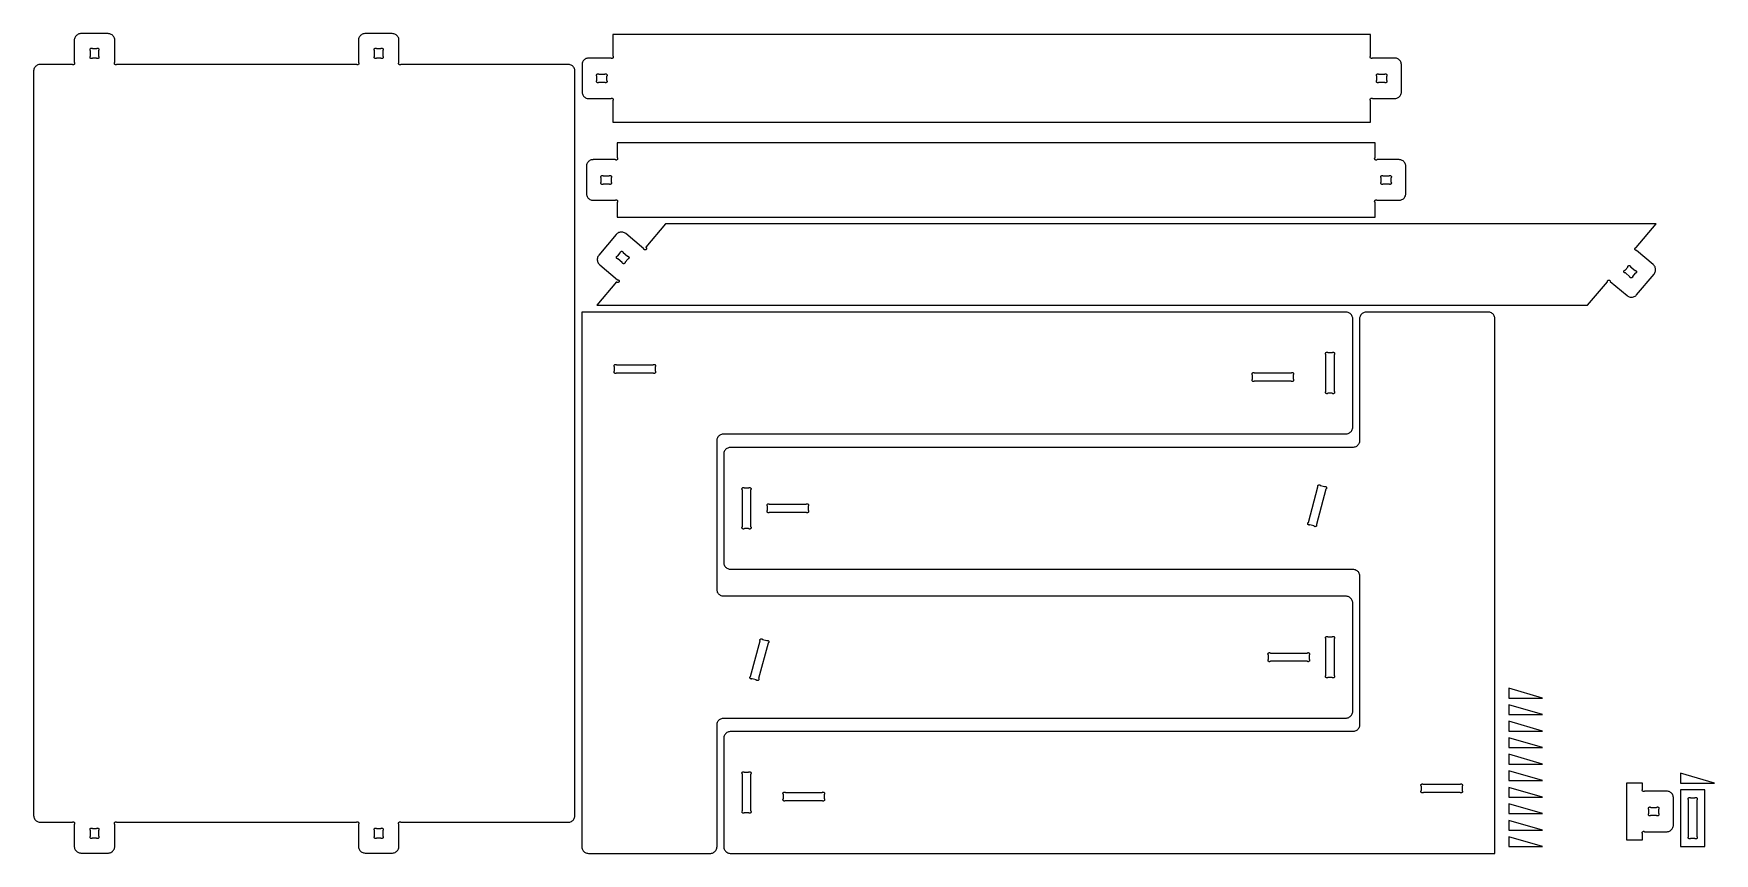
# Model space of a CAD drawing. Header units: metres. Extents: x 0 to 2484, y 0 to 1212.
import ezdxf

# ---------------------------------------------------------------- set-up
doc = ezdxf.new("R2010")
doc.units = ezdxf.units.M

msp = doc.modelspace()

# ---------------------------------------------------------------- linework, layer by layer
for p, q in [((60.0789, 1202.75), (60, 1201.5)), ((60, 1201.5), (60.0003, 1201.5)), ((60.0003, 1201.5), (60, 1201.5)), ((60, 1201.5), (60, 1168.97)), ((60.3142, 1203.99), (60.0789, 1202.75)), ((60.7022, 1205.18), (60.3142, 1203.99)), ((61.2369, 1206.32), (60.7022, 1205.18)), ((61.9098, 1207.38), (61.2369, 1206.32)), ((62.7103, 1208.35), (61.9098, 1207.38)), ((63.6258, 1209.21), (62.7103, 1208.35)), ((64.6417, 1209.94), (63.6258, 1209.21)), ((65.7422, 1210.55), (64.6417, 1209.94)), ((66.9098, 1211.01), (65.7422, 1210.55)), ((68.1262, 1211.32), (66.9098, 1211.01)), ((69.3721, 1211.48), (68.1262, 1211.32)), ((70.005, 1211.48), (69.3721, 1211.48)), ((109.995, 1211.5), (70.005, 1211.5)), ((70.005, 1211.5), (70.005, 1211.48)), ((110, 1211.5), (109.995, 1211.5)), ((109.995, 1211.5), (109.995, 1211.5)), ((111.253, 1211.42), (110, 1211.5)), ((110, 1211.5), (110, 1211.5)), ((112.487, 1211.19), (111.253, 1211.42)), ((113.681, 1210.8), (112.487, 1211.19)), ((114.818, 1210.26), (113.681, 1210.8)), ((115.878, 1209.59), (114.818, 1210.26)), ((116.845, 1208.79), (115.878, 1209.59)), ((117.705, 1207.87), (116.845, 1208.79)), ((118.443, 1206.86), (117.705, 1207.87)), ((119.048, 1205.76), (118.443, 1206.86)), ((119.511, 1204.59), (119.048, 1205.76)), ((119.823, 1203.37), (119.511, 1204.59)), ((119.98, 1202.13), (119.823, 1203.37)), ((119.98, 1201.5), (119.98, 1202.13)), ((120, 1201.5), (119.98, 1201.5)), ((120, 1168.97), (120, 1201.5)), ((480.079, 1202.75), (480, 1201.5)), ((480, 1201.5), (480, 1201.5)), ((480, 1201.5), (480, 1201.5)), ((480, 1201.5), (480, 1168.97)), ((480.314, 1203.99), (480.079, 1202.75)), ((480.702, 1205.18), (480.314, 1203.99)), ((481.237, 1206.32), (480.702, 1205.18)), ((481.91, 1207.38), (481.237, 1206.32)), ((482.71, 1208.35), (481.91, 1207.38)), ((483.626, 1209.21), (482.71, 1208.35)), ((484.642, 1209.94), (483.626, 1209.21)), ((485.742, 1210.55), (484.642, 1209.94)), ((486.91, 1211.01), (485.742, 1210.55)), ((488.126, 1211.32), (486.91, 1211.01)), ((489.372, 1211.48), (488.126, 1211.32)), ((490.005, 1211.48), (489.372, 1211.48)), ((529.995, 1211.5), (490.005, 1211.5)), ((490.005, 1211.5), (490.005, 1211.48)), ((530, 1211.5), (529.995, 1211.5)), ((529.995, 1211.5), (529.995, 1211.5)), ((531.253, 1211.42), (530, 1211.5)), ((532.487, 1211.19), (531.253, 1211.42)), ((533.681, 1210.8), (532.487, 1211.19)), ((534.818, 1210.26), (533.681, 1210.8)), ((535.878, 1209.59), (534.818, 1210.26)), ((536.845, 1208.79), (535.878, 1209.59)), ((537.705, 1207.87), (536.845, 1208.79)), ((538.443, 1206.86), (537.705, 1207.87)), ((539.048, 1205.76), (538.443, 1206.86)), ((539.511, 1204.59), (539.048, 1205.76)), ((539.823, 1203.37), (539.511, 1204.59)), ((539.98, 1202.13), (539.823, 1203.37)), ((539.98, 1201.5), (539.98, 1202.13)), ((540, 1201.5), (539.98, 1201.5)), ((540, 1168.97), (540, 1201.5)), ((1976, 1210.43), (856, 1210.43)), ((856, 1210.43), (856, 1178.41)), ((1976, 1178.41), (1976, 1210.43)), ((60, 1168.97), (60.1335, 1168.83)), ((60.1335, 1168.83), (60.2889, 1168.62)), ((60.2889, 1168.62), (60.4163, 1168.39)), ((60.4163, 1168.39), (60.5136, 1168.14)), ((60.5136, 1168.14), (60.5793, 1167.88)), ((60.5793, 1167.88), (60.6125, 1167.62)), ((60.6125, 1167.62), (60.6125, 1167.36)), ((83.3834, 1188.01), (83.4, 1188.28)), ((83.4, 1187.75), (83.3834, 1188.01)), ((83.3875, 1176.72), (83.4207, 1176.98)), ((83.3875, 1176.46), (83.3875, 1176.72)), ((83.4207, 1176.19), (83.3875, 1176.46)), ((83.4, 1188.28), (83.4495, 1188.53)), ((83.4495, 1187.49), (83.4, 1187.75)), ((83.4207, 1176.98), (83.4864, 1177.24)), ((83.4864, 1175.94), (83.4207, 1176.19)), ((83.4495, 1188.53), (83.5312, 1188.79)), ((83.5312, 1187.24), (83.4495, 1187.49)), ((83.4864, 1177.24), (83.5837, 1177.49)), ((83.5837, 1175.69), (83.4864, 1175.94)), ((83.5312, 1188.79), (83.6438, 1189.03)), ((83.6438, 1187), (83.5312, 1187.24)), ((83.5837, 1177.49), (83.7111, 1177.72)), ((83.7111, 1175.46), (83.5837, 1175.69)), ((83.6438, 1189.03), (83.7855, 1189.25)), ((83.7855, 1186.77), (83.6438, 1187)), ((83.7111, 1177.72), (83.8665, 1177.93)), ((83.8665, 1175.25), (83.7111, 1175.46)), ((83.7855, 1189.25), (83.954, 1189.45)), ((83.954, 1186.57), (83.7855, 1186.77)), ((83.8665, 1177.93), (84, 1178.07)), ((84, 1175.1), (83.8665, 1175.25)), ((83.954, 1189.45), (84, 1189.5)), ((84, 1186.53), (83.954, 1186.57)), ((84, 1189.5), (84, 1189.5)), ((84, 1189.5), (84.0046, 1189.5)), ((84, 1178.07), (84, 1186.53)), ((84.0043, 1175.1), (84, 1175.1)), ((84, 1175.1), (84, 1175.1)), ((84.0475, 1175.05), (84.0043, 1175.1)), ((84.0046, 1189.5), (84.1467, 1189.63)), ((84.2512, 1174.89), (84.0475, 1175.05)), ((84.1467, 1189.63), (84.3606, 1189.79)), ((84.4744, 1174.74), (84.2512, 1174.89)), ((84.3606, 1189.79), (84.5923, 1189.92)), ((84.7136, 1174.63), (84.4744, 1174.74)), ((84.5923, 1189.92), (84.8381, 1190.01)), ((84.9651, 1174.55), (84.7136, 1174.63)), ((84.8381, 1190.01), (85.0942, 1190.08)), ((85.2248, 1174.5), (84.9651, 1174.55)), ((85.0942, 1190.08), (85.3565, 1190.11)), ((85.4886, 1174.48), (85.2248, 1174.5)), ((85.3565, 1190.11), (85.6208, 1190.11)), ((85.7525, 1174.5), (85.4886, 1174.48)), ((85.6208, 1190.11), (85.8831, 1190.08)), ((86.0122, 1174.55), (85.7525, 1174.5)), ((85.8831, 1190.08), (86.1392, 1190.01)), ((86.2636, 1174.63), (86.0122, 1174.55)), ((86.1392, 1190.01), (86.385, 1189.92)), ((86.5029, 1174.74), (86.2636, 1174.63)), ((86.385, 1189.92), (86.6167, 1189.79)), ((86.7261, 1174.89), (86.5029, 1174.74)), ((86.6167, 1189.79), (86.8306, 1189.63)), ((86.9298, 1175.05), (86.7261, 1174.89)), ((86.8306, 1189.63), (86.9727, 1189.5)), ((86.973, 1175.1), (86.9298, 1175.05)), ((86.9727, 1189.5), (93.027, 1189.5)), ((93.0273, 1175.1), (86.973, 1175.1)), ((93.027, 1189.5), (93.0702, 1189.55)), ((93.1694, 1174.97), (93.0273, 1175.1)), ((93.0702, 1189.55), (93.2739, 1189.71)), ((93.3833, 1174.81), (93.1694, 1174.97)), ((93.2739, 1189.71), (93.4971, 1189.86)), ((93.615, 1174.68), (93.3833, 1174.81)), ((93.4971, 1189.86), (93.7364, 1189.97)), ((93.8608, 1174.59), (93.615, 1174.68)), ((93.7364, 1189.97), (93.9878, 1190.05)), ((94.1169, 1174.52), (93.8608, 1174.59)), ((93.9878, 1190.05), (94.2475, 1190.1)), ((94.3792, 1174.49), (94.1169, 1174.52)), ((94.2475, 1190.1), (94.5114, 1190.12)), ((94.6435, 1174.49), (94.3792, 1174.49)), ((94.5114, 1190.12), (94.7752, 1190.1)), ((94.9058, 1174.52), (94.6435, 1174.49)), ((94.7752, 1190.1), (95.0349, 1190.05)), ((95.1619, 1174.59), (94.9058, 1174.52)), ((95.0349, 1190.05), (95.2864, 1189.97)), ((95.4077, 1174.68), (95.1619, 1174.59)), ((95.2864, 1189.97), (95.5256, 1189.86)), ((95.6394, 1174.81), (95.4077, 1174.68)), ((95.5256, 1189.86), (95.7488, 1189.71)), ((95.8533, 1174.97), (95.6394, 1174.81)), ((95.7488, 1189.71), (95.9525, 1189.55)), ((95.9954, 1175.1), (95.8533, 1174.97)), ((95.9525, 1189.55), (95.9957, 1189.5)), ((96, 1175.1), (95.9954, 1175.1)), ((95.9957, 1189.5), (96, 1189.5)), ((96, 1189.5), (96, 1189.5)), ((96, 1189.5), (96.1335, 1189.35)), ((96.1335, 1186.67), (96, 1186.53)), ((96, 1186.53), (96, 1178.07)), ((96, 1178.07), (96.046, 1178.03)), ((96.046, 1175.15), (96, 1175.1)), ((96, 1175.1), (96, 1175.1)), ((96.046, 1178.03), (96.2145, 1177.83)), ((96.2145, 1175.35), (96.046, 1175.15)), ((96.1335, 1189.35), (96.2889, 1189.14)), ((96.2889, 1186.88), (96.1335, 1186.67)), ((96.2145, 1177.83), (96.3562, 1177.6)), ((96.3562, 1175.57), (96.2145, 1175.35)), ((96.2889, 1189.14), (96.4163, 1188.91)), ((96.4163, 1187.11), (96.2889, 1186.88)), ((96.3562, 1177.6), (96.4688, 1177.36)), ((96.4688, 1175.81), (96.3562, 1175.57)), ((96.4163, 1188.91), (96.5136, 1188.66)), ((96.5136, 1187.36), (96.4163, 1187.11)), ((96.4688, 1177.36), (96.5505, 1177.11)), ((96.5505, 1176.07), (96.4688, 1175.81)), ((96.5136, 1188.66), (96.5793, 1188.41)), ((96.5793, 1187.62), (96.5136, 1187.36)), ((96.5505, 1177.11), (96.6, 1176.85)), ((96.6, 1176.32), (96.5505, 1176.07)), ((96.5793, 1188.41), (96.6125, 1188.14)), ((96.6125, 1187.88), (96.5793, 1187.62)), ((96.6, 1176.85), (96.6166, 1176.59)), ((96.6166, 1176.59), (96.6, 1176.32)), ((96.6125, 1188.14), (96.6125, 1187.88)), ((119.383, 1167.49), (119.4, 1167.75)), ((119.4, 1167.22), (119.383, 1167.49)), ((119.4, 1167.75), (119.45, 1168.01)), ((119.45, 1168.01), (119.531, 1168.26)), ((119.531, 1168.26), (119.644, 1168.5)), ((119.644, 1168.5), (119.785, 1168.73)), ((119.785, 1168.73), (119.954, 1168.93)), ((119.954, 1168.93), (120, 1168.97)), ((480, 1168.97), (480.133, 1168.83)), ((480.133, 1168.83), (480.289, 1168.62)), ((480.289, 1168.62), (480.416, 1168.39)), ((480.416, 1168.39), (480.514, 1168.14)), ((480.514, 1168.14), (480.579, 1167.88)), ((480.579, 1167.88), (480.612, 1167.62)), ((480.612, 1167.62), (480.612, 1167.36)), ((503.383, 1188.01), (503.4, 1188.28)), ((503.4, 1187.75), (503.383, 1188.01)), ((503.388, 1176.72), (503.421, 1176.98)), ((503.388, 1176.46), (503.388, 1176.72)), ((503.421, 1176.19), (503.388, 1176.46)), ((503.4, 1188.28), (503.45, 1188.53)), ((503.45, 1187.49), (503.4, 1187.75)), ((503.421, 1176.98), (503.486, 1177.24)), ((503.486, 1175.94), (503.421, 1176.19)), ((503.45, 1188.53), (503.531, 1188.79)), ((503.531, 1187.24), (503.45, 1187.49)), ((503.486, 1177.24), (503.584, 1177.49)), ((503.584, 1175.69), (503.486, 1175.94)), ((503.531, 1188.79), (503.644, 1189.03)), ((503.644, 1187), (503.531, 1187.24)), ((503.584, 1177.49), (503.711, 1177.72)), ((503.711, 1175.46), (503.584, 1175.69)), ((503.644, 1189.03), (503.785, 1189.25)), ((503.785, 1186.77), (503.644, 1187)), ((503.711, 1177.72), (503.867, 1177.93)), ((503.867, 1175.25), (503.711, 1175.46)), ((503.785, 1189.25), (503.954, 1189.45)), ((503.954, 1186.57), (503.785, 1186.77)), ((503.867, 1177.93), (504, 1178.07)), ((504, 1175.1), (503.867, 1175.25)), ((503.954, 1189.45), (504, 1189.5)), ((504, 1186.53), (503.954, 1186.57)), ((504, 1189.5), (504, 1189.5)), ((504, 1189.5), (504.005, 1189.5)), ((504, 1178.07), (504, 1186.53)), ((504.004, 1175.1), (504, 1175.1)), ((504, 1175.1), (504, 1175.1)), ((504.047, 1175.05), (504.004, 1175.1)), ((504.005, 1189.5), (504.147, 1189.63)), ((504.251, 1174.89), (504.047, 1175.05)), ((504.147, 1189.63), (504.361, 1189.79)), ((504.474, 1174.74), (504.251, 1174.89)), ((504.361, 1189.79), (504.592, 1189.92)), ((504.714, 1174.63), (504.474, 1174.74)), ((504.592, 1189.92), (504.838, 1190.01)), ((504.965, 1174.55), (504.714, 1174.63)), ((504.838, 1190.01), (505.094, 1190.08)), ((505.225, 1174.5), (504.965, 1174.55)), ((505.094, 1190.08), (505.356, 1190.11)), ((505.489, 1174.48), (505.225, 1174.5)), ((505.356, 1190.11), (505.621, 1190.11)), ((505.753, 1174.5), (505.489, 1174.48)), ((505.621, 1190.11), (505.883, 1190.08)), ((506.012, 1174.55), (505.753, 1174.5)), ((505.883, 1190.08), (506.139, 1190.01)), ((506.264, 1174.63), (506.012, 1174.55)), ((506.139, 1190.01), (506.385, 1189.92)), ((506.503, 1174.74), (506.264, 1174.63)), ((506.385, 1189.92), (506.617, 1189.79)), ((506.726, 1174.89), (506.503, 1174.74)), ((506.617, 1189.79), (506.831, 1189.63)), ((506.93, 1175.05), (506.726, 1174.89)), ((506.831, 1189.63), (506.973, 1189.5)), ((506.973, 1175.1), (506.93, 1175.05)), ((506.973, 1189.5), (513.027, 1189.5)), ((513.027, 1175.1), (506.973, 1175.1)), ((513.027, 1189.5), (513.07, 1189.55)), ((513.169, 1174.97), (513.027, 1175.1)), ((513.07, 1189.55), (513.274, 1189.71)), ((513.383, 1174.81), (513.169, 1174.97)), ((513.274, 1189.71), (513.497, 1189.86)), ((513.615, 1174.68), (513.383, 1174.81)), ((513.497, 1189.86), (513.736, 1189.97)), ((513.861, 1174.59), (513.615, 1174.68)), ((513.736, 1189.97), (513.988, 1190.05)), ((514.117, 1174.52), (513.861, 1174.59)), ((513.988, 1190.05), (514.247, 1190.1)), ((514.379, 1174.49), (514.117, 1174.52)), ((514.247, 1190.1), (514.511, 1190.12)), ((514.644, 1174.49), (514.379, 1174.49)), ((514.511, 1190.12), (514.775, 1190.1)), ((514.906, 1174.52), (514.644, 1174.49)), ((514.775, 1190.1), (515.035, 1190.05)), ((515.162, 1174.59), (514.906, 1174.52)), ((515.035, 1190.05), (515.286, 1189.97)), ((515.408, 1174.68), (515.162, 1174.59)), ((515.286, 1189.97), (515.526, 1189.86)), ((515.639, 1174.81), (515.408, 1174.68)), ((515.526, 1189.86), (515.749, 1189.71)), ((515.853, 1174.97), (515.639, 1174.81)), ((515.749, 1189.71), (515.953, 1189.55)), ((515.995, 1175.1), (515.853, 1174.97)), ((515.953, 1189.55), (515.996, 1189.5)), ((516, 1175.1), (515.995, 1175.1)), ((515.996, 1189.5), (516, 1189.5)), ((516, 1189.5), (516, 1189.5)), ((516, 1189.5), (516.133, 1189.35)), ((516.133, 1186.67), (516, 1186.53)), ((516, 1186.53), (516, 1178.07)), ((516, 1178.07), (516.046, 1178.03)), ((516.046, 1175.15), (516, 1175.1)), ((516, 1175.1), (516, 1175.1)), ((516.046, 1178.03), (516.215, 1177.83)), ((516.215, 1175.35), (516.046, 1175.15)), ((516.133, 1189.35), (516.289, 1189.14)), ((516.289, 1186.88), (516.133, 1186.67)), ((516.215, 1177.83), (516.356, 1177.6)), ((516.356, 1175.57), (516.215, 1175.35)), ((516.289, 1189.14), (516.416, 1188.91)), ((516.416, 1187.11), (516.289, 1186.88)), ((516.356, 1177.6), (516.469, 1177.36)), ((516.469, 1175.81), (516.356, 1175.57)), ((516.416, 1188.91), (516.514, 1188.66)), ((516.514, 1187.36), (516.416, 1187.11)), ((516.469, 1177.36), (516.55, 1177.11)), ((516.55, 1176.07), (516.469, 1175.81)), ((516.514, 1188.66), (516.579, 1188.41)), ((516.579, 1187.62), (516.514, 1187.36)), ((516.55, 1177.11), (516.6, 1176.85)), ((516.6, 1176.32), (516.55, 1176.07)), ((516.579, 1188.41), (516.612, 1188.14)), ((516.612, 1187.88), (516.579, 1187.62)), ((516.6, 1176.85), (516.617, 1176.59)), ((516.617, 1176.59), (516.6, 1176.32)), ((516.612, 1188.14), (516.612, 1187.88)), ((539.383, 1167.49), (539.4, 1167.75)), ((539.4, 1167.22), (539.383, 1167.49)), ((539.4, 1167.75), (539.45, 1168.01)), ((539.45, 1168.01), (539.531, 1168.26)), ((539.531, 1168.26), (539.644, 1168.5)), ((539.644, 1168.5), (539.785, 1168.73)), ((539.785, 1168.73), (539.954, 1168.93)), ((539.954, 1168.93), (540, 1168.97)), ((810.814, 1167.92), (810.579, 1166.69)), ((811.202, 1169.11), (810.814, 1167.92)), ((811.737, 1170.25), (811.202, 1169.11)), ((812.41, 1171.31), (811.737, 1170.25)), ((813.21, 1172.28), (812.41, 1171.31)), ((814.126, 1173.14), (813.21, 1172.28)), ((815.142, 1173.88), (814.126, 1173.14)), ((816.242, 1174.48), (815.142, 1173.88)), ((817.41, 1174.94), (816.242, 1174.48)), ((818.626, 1175.26), (817.41, 1174.94)), ((819.872, 1175.41), (818.626, 1175.26)), ((820.505, 1175.41), (819.872, 1175.41)), ((853.027, 1175.43), (820.505, 1175.43)), ((820.505, 1175.43), (820.505, 1175.41)), ((853.07, 1175.39), (853.027, 1175.43)), ((853.274, 1175.22), (853.07, 1175.39)), ((853.497, 1175.08), (853.274, 1175.22)), ((853.736, 1174.96), (853.497, 1175.08)), ((853.988, 1174.88), (853.736, 1174.96)), ((854.247, 1174.83), (853.988, 1174.88)), ((854.511, 1174.82), (854.247, 1174.83)), ((854.775, 1174.83), (854.511, 1174.82)), ((855.035, 1174.88), (854.775, 1174.83)), ((855.286, 1174.96), (855.035, 1174.88)), ((855.526, 1175.08), (855.286, 1174.96)), ((855.749, 1175.22), (855.526, 1175.08)), ((855.953, 1175.39), (855.749, 1175.22)), ((855.996, 1175.43), (855.953, 1175.39)), ((856, 1175.43), (855.996, 1175.43)), ((856, 1178.41), (856.133, 1178.26)), ((856.133, 1175.58), (856, 1175.44)), ((856, 1175.44), (856, 1175.43)), ((856.133, 1178.26), (856.289, 1178.05)), ((856.289, 1175.79), (856.133, 1175.58)), ((856.289, 1178.05), (856.416, 1177.82)), ((856.416, 1176.02), (856.289, 1175.79)), ((856.416, 1177.82), (856.514, 1177.57)), ((856.514, 1176.27), (856.416, 1176.02)), ((856.514, 1177.57), (856.579, 1177.32)), ((856.579, 1176.53), (856.514, 1176.27)), ((856.579, 1177.32), (856.612, 1177.05)), ((856.612, 1176.79), (856.579, 1176.53)), ((856.612, 1177.05), (856.612, 1176.79)), ((1975.38, 1176.92), (1975.4, 1177.18)), ((1975.4, 1176.66), (1975.38, 1176.92)), ((1975.4, 1177.18), (1975.45, 1177.44)), ((1975.45, 1176.4), (1975.4, 1176.66)), ((1975.45, 1177.44), (1975.53, 1177.7)), ((1975.53, 1176.15), (1975.45, 1176.4)), ((1975.53, 1177.7), (1975.64, 1177.94)), ((1975.64, 1175.91), (1975.53, 1176.15)), ((1975.64, 1177.94), (1975.79, 1178.16)), ((1975.79, 1175.68), (1975.64, 1175.91)), ((1975.79, 1178.16), (1975.95, 1178.36)), ((1975.95, 1175.48), (1975.79, 1175.68)), ((1975.95, 1178.36), (1976, 1178.41)), ((1976, 1175.44), (1975.95, 1175.48)), ((1976, 1175.43), (1976, 1175.44)), ((1976.15, 1175.3), (1976, 1175.43)), ((1976, 1175.43), (1976, 1175.43)), ((1976.36, 1175.14), (1976.15, 1175.3)), ((1976.59, 1175.02), (1976.36, 1175.14)), ((1976.84, 1174.92), (1976.59, 1175.02)), ((1977.09, 1174.85), (1976.84, 1174.92)), ((1977.36, 1174.82), (1977.09, 1174.85)), ((1977.62, 1174.82), (1977.36, 1174.82)), ((1977.88, 1174.85), (1977.62, 1174.82)), ((1978.14, 1174.92), (1977.88, 1174.85)), ((1978.39, 1175.02), (1978.14, 1174.92)), ((1978.62, 1175.14), (1978.39, 1175.02)), ((1978.83, 1175.3), (1978.62, 1175.14)), ((1978.97, 1175.43), (1978.83, 1175.3)), ((2011.5, 1175.43), (1978.97, 1175.43)), ((2012.75, 1175.35), (2011.5, 1175.43)), ((2011.5, 1175.43), (2011.5, 1175.43)), ((2011.5, 1175.43), (2011.5, 1175.43)), ((2011.5, 1175.43), (2011.5, 1175.43)), ((2013.99, 1175.12), (2012.75, 1175.35)), ((2015.18, 1174.73), (2013.99, 1175.12)), ((2016.32, 1174.2), (2015.18, 1174.73)), ((2017.38, 1173.52), (2016.32, 1174.2)), ((2018.35, 1172.72), (2017.38, 1173.52)), ((2019.21, 1171.81), (2018.35, 1172.72)), ((2019.94, 1170.79), (2019.21, 1171.81)), ((2020.55, 1169.69), (2019.94, 1170.79)), ((2021.01, 1168.52), (2020.55, 1169.69)), ((2021.32, 1167.31), (2021.01, 1168.52)), ((0.0197, 1156), (0, 1156)), ((0, 1156), (0, 56.005)), ((0.1771, 1157.87), (0.0197, 1156.63)), ((0.0197, 1156.63), (0.0197, 1156)), ((0.4894, 1159.09), (0.1771, 1157.87)), ((0.9517, 1160.26), (0.4894, 1159.09)), ((1.5567, 1161.36), (0.9517, 1160.26)), ((2.2949, 1162.37), (1.5567, 1161.36)), ((3.1545, 1163.29), (2.2949, 1162.37)), ((4.1222, 1164.09), (3.1545, 1163.29)), ((5.1825, 1164.76), (4.1222, 1164.09)), ((6.3187, 1165.3), (5.1825, 1164.76)), ((7.5131, 1165.69), (6.3187, 1165.3)), ((8.7467, 1165.92), (7.5131, 1165.69)), ((10, 1166), (8.7467, 1165.92)), ((10.005, 1166), (10, 1166)), ((57.027, 1166), (10.005, 1166)), ((10.005, 1166), (10.005, 1166)), ((57.0702, 1165.95), (57.027, 1166)), ((57.2739, 1165.79), (57.0702, 1165.95)), ((57.4971, 1165.64), (57.2739, 1165.79)), ((57.7364, 1165.53), (57.4971, 1165.64)), ((57.9878, 1165.45), (57.7364, 1165.53)), ((58.2475, 1165.4), (57.9878, 1165.45)), ((58.5114, 1165.38), (58.2475, 1165.4)), ((58.7752, 1165.4), (58.5114, 1165.38)), ((59.0349, 1165.45), (58.7752, 1165.4)), ((59.2864, 1165.53), (59.0349, 1165.45)), ((59.5256, 1165.64), (59.2864, 1165.53)), ((59.7488, 1165.79), (59.5256, 1165.64)), ((59.9525, 1165.95), (59.7488, 1165.79)), ((59.9957, 1166), (59.9525, 1165.95)), ((60, 1166), (59.9957, 1166)), ((60.1335, 1166.15), (60, 1166)), ((60, 1166), (60, 1166)), ((60.2889, 1166.36), (60.1335, 1166.15)), ((60.4163, 1166.59), (60.2889, 1166.36)), ((60.5136, 1166.84), (60.4163, 1166.59)), ((60.5793, 1167.09), (60.5136, 1166.84)), ((60.6125, 1167.36), (60.5793, 1167.09)), ((119.45, 1166.97), (119.4, 1167.22)), ((119.531, 1166.71), (119.45, 1166.97)), ((119.644, 1166.47), (119.531, 1166.71)), ((119.785, 1166.25), (119.644, 1166.47)), ((119.954, 1166.05), (119.785, 1166.25)), ((120, 1166), (119.954, 1166.05)), ((120.005, 1166), (120, 1166)), ((120, 1166), (120, 1166)), ((120.147, 1165.87), (120.005, 1166)), ((120.361, 1165.71), (120.147, 1165.87)), ((120.592, 1165.58), (120.361, 1165.71)), ((120.838, 1165.49), (120.592, 1165.58)), ((121.094, 1165.42), (120.838, 1165.49)), ((121.356, 1165.39), (121.094, 1165.42)), ((121.621, 1165.39), (121.356, 1165.39)), ((121.883, 1165.42), (121.621, 1165.39)), ((122.139, 1165.49), (121.883, 1165.42)), ((122.385, 1165.58), (122.139, 1165.49)), ((122.617, 1165.71), (122.385, 1165.58)), ((122.831, 1165.87), (122.617, 1165.71)), ((122.973, 1166), (122.831, 1165.87)), ((477.027, 1166), (122.973, 1166)), ((477.07, 1165.95), (477.027, 1166)), ((477.274, 1165.79), (477.07, 1165.95)), ((477.497, 1165.64), (477.274, 1165.79)), ((477.736, 1165.53), (477.497, 1165.64)), ((477.988, 1165.45), (477.736, 1165.53)), ((478.247, 1165.4), (477.988, 1165.45)), ((478.511, 1165.38), (478.247, 1165.4)), ((478.775, 1165.4), (478.511, 1165.38)), ((479.035, 1165.45), (478.775, 1165.4)), ((479.286, 1165.53), (479.035, 1165.45)), ((479.526, 1165.64), (479.286, 1165.53)), ((479.749, 1165.79), (479.526, 1165.64)), ((479.953, 1165.95), (479.749, 1165.79)), ((479.996, 1166), (479.953, 1165.95)), ((480, 1166), (479.996, 1166)), ((480.133, 1166.15), (480, 1166)), ((480, 1166), (480, 1166)), ((480.289, 1166.36), (480.133, 1166.15)), ((480.416, 1166.59), (480.289, 1166.36)), ((480.514, 1166.84), (480.416, 1166.59)), ((480.579, 1167.09), (480.514, 1166.84)), ((480.612, 1167.36), (480.579, 1167.09)), ((539.45, 1166.97), (539.4, 1167.22)), ((539.531, 1166.71), (539.45, 1166.97)), ((539.644, 1166.47), (539.531, 1166.71)), ((539.785, 1166.25), (539.644, 1166.47)), ((539.954, 1166.05), (539.785, 1166.25)), ((540, 1166), (539.954, 1166.05)), ((540.005, 1166), (540, 1166)), ((540, 1166), (540, 1166)), ((540.147, 1165.87), (540.005, 1166)), ((540.361, 1165.71), (540.147, 1165.87)), ((540.592, 1165.58), (540.361, 1165.71)), ((540.838, 1165.49), (540.592, 1165.58)), ((541.094, 1165.42), (540.838, 1165.49)), ((541.356, 1165.39), (541.094, 1165.42)), ((541.621, 1165.39), (541.356, 1165.39)), ((541.883, 1165.42), (541.621, 1165.39)), ((542.139, 1165.49), (541.883, 1165.42)), ((542.385, 1165.58), (542.139, 1165.49)), ((542.617, 1165.71), (542.385, 1165.58)), ((542.831, 1165.87), (542.617, 1165.71)), ((542.973, 1166), (542.831, 1165.87)), ((789.995, 1166), (542.973, 1166)), ((789.995, 1165.98), (789.995, 1166)), ((790.628, 1165.98), (789.995, 1165.98)), ((791.874, 1165.82), (790.628, 1165.98)), ((793.09, 1165.51), (791.874, 1165.82)), ((794.258, 1165.05), (793.09, 1165.51)), ((795.358, 1164.44), (794.258, 1165.05)), ((796.374, 1163.71), (795.358, 1164.44)), ((797.29, 1162.85), (796.374, 1163.71)), ((798.09, 1161.88), (797.29, 1162.85)), ((798.763, 1160.82), (798.09, 1161.88)), ((799.298, 1159.68), (798.763, 1160.82)), ((799.686, 1158.49), (799.298, 1159.68)), ((799.921, 1157.25), (799.686, 1158.49)), ((800, 1156), (799.921, 1157.25)), ((800, 56.005), (800, 1156)), ((800, 1156), (800, 1156)), ((800, 1156), (800, 1156)), ((810.579, 1166.69), (810.5, 1165.43)), ((810.5, 1165.43), (810.5, 1165.43)), ((810.5, 1165.43), (810.5, 1165.43)), ((810.5, 1165.43), (810.5, 1165.43)), ((810.5, 1165.43), (810.5, 1125.44)), ((831.883, 1149.94), (831.9, 1150.21)), ((831.9, 1149.68), (831.883, 1149.94)), ((831.9, 1150.21), (831.95, 1150.47)), ((831.95, 1149.42), (831.9, 1149.68)), ((831.95, 1150.47), (832.031, 1150.72)), ((832.031, 1149.17), (831.95, 1149.42)), ((832.031, 1150.72), (832.144, 1150.96)), ((832.144, 1148.93), (832.031, 1149.17)), ((832.144, 1150.96), (832.285, 1151.18)), ((832.285, 1148.71), (832.144, 1148.93)), ((832.285, 1151.18), (832.454, 1151.38)), ((832.454, 1148.5), (832.285, 1148.71)), ((832.454, 1151.38), (832.5, 1151.43)), ((832.5, 1148.46), (832.454, 1148.5)), ((832.5, 1151.43), (832.5, 1151.43)), ((832.5, 1151.43), (832.505, 1151.43)), ((832.5, 1142.41), (832.5, 1148.46)), ((832.505, 1151.43), (832.647, 1151.57)), ((832.647, 1151.57), (832.861, 1151.72)), ((832.861, 1151.72), (833.092, 1151.85)), ((833.092, 1151.85), (833.338, 1151.95)), ((833.338, 1151.95), (833.594, 1152.01)), ((833.594, 1152.01), (833.856, 1152.04)), ((833.856, 1152.04), (834.121, 1152.04)), ((834.121, 1152.04), (834.383, 1152.01)), ((834.383, 1152.01), (834.639, 1151.95)), ((834.639, 1151.95), (834.885, 1151.85)), ((834.885, 1151.85), (835.117, 1151.72)), ((835.117, 1151.72), (835.331, 1151.57)), ((835.331, 1151.57), (835.473, 1151.43)), ((835.473, 1151.43), (843.927, 1151.43)), ((843.927, 1151.43), (843.97, 1151.48)), ((843.97, 1151.48), (844.174, 1151.65)), ((844.174, 1151.65), (844.397, 1151.79)), ((844.397, 1151.79), (844.636, 1151.9)), ((844.636, 1151.9), (844.888, 1151.98)), ((844.888, 1151.98), (845.147, 1152.03)), ((845.147, 1152.03), (845.411, 1152.05)), ((845.411, 1152.05), (845.675, 1152.03)), ((845.675, 1152.03), (845.935, 1151.98)), ((845.935, 1151.98), (846.186, 1151.9)), ((846.186, 1151.9), (846.426, 1151.79)), ((846.426, 1151.79), (846.649, 1151.65)), ((846.649, 1151.65), (846.853, 1151.48)), ((846.853, 1151.48), (846.896, 1151.43)), ((846.896, 1151.43), (846.9, 1151.43)), ((846.9, 1151.43), (846.9, 1151.43)), ((846.9, 1151.43), (847.033, 1151.29)), ((847.033, 1148.6), (846.9, 1148.46)), ((846.9, 1148.46), (846.9, 1142.41)), ((847.033, 1151.29), (847.189, 1151.07)), ((847.189, 1148.82), (847.033, 1148.6)), ((847.189, 1151.07), (847.316, 1150.84)), ((847.316, 1149.05), (847.189, 1148.82)), ((847.316, 1150.84), (847.414, 1150.59)), ((847.414, 1149.29), (847.316, 1149.05)), ((847.414, 1150.59), (847.479, 1150.34)), ((847.479, 1149.55), (847.414, 1149.29)), ((847.479, 1150.34), (847.512, 1150.08)), ((847.512, 1149.81), (847.479, 1149.55)), ((847.512, 1150.08), (847.512, 1149.81)), ((1984.48, 1149.94), (1984.5, 1150.21)), ((1984.5, 1149.68), (1984.48, 1149.94)), ((1984.5, 1150.21), (1984.55, 1150.47)), ((1984.55, 1149.42), (1984.5, 1149.68)), ((1984.55, 1150.47), (1984.63, 1150.72)), ((1984.63, 1149.17), (1984.55, 1149.42)), ((1984.63, 1150.72), (1984.74, 1150.96)), ((1984.74, 1148.93), (1984.63, 1149.17)), ((1984.74, 1150.96), (1984.89, 1151.18)), ((1984.89, 1148.71), (1984.74, 1148.93)), ((1984.89, 1151.18), (1985.05, 1151.38)), ((1985.05, 1148.5), (1984.89, 1148.71)), ((1985.05, 1151.38), (1985.1, 1151.43)), ((1985.1, 1148.46), (1985.05, 1148.5)), ((1985.1, 1151.43), (1985.25, 1151.57)), ((1985.1, 1151.43), (1985.1, 1151.43)), ((1985.1, 1151.43), (1985.1, 1151.43)), ((1985.1, 1142.41), (1985.1, 1148.46)), ((1985.25, 1151.57), (1985.46, 1151.72)), ((1985.46, 1151.72), (1985.69, 1151.85)), ((1985.69, 1151.85), (1985.94, 1151.95)), ((1985.94, 1151.95), (1986.19, 1152.01)), ((1986.19, 1152.01), (1986.46, 1152.04)), ((1986.46, 1152.04), (1986.72, 1152.04)), ((1986.72, 1152.04), (1986.98, 1152.01)), ((1986.98, 1152.01), (1987.24, 1151.95)), ((1987.24, 1151.95), (1987.49, 1151.85)), ((1987.49, 1151.85), (1987.72, 1151.72)), ((1987.72, 1151.72), (1987.93, 1151.57)), ((1987.93, 1151.57), (1988.07, 1151.43)), ((1988.07, 1151.43), (1996.53, 1151.43)), ((1996.53, 1151.43), (1996.57, 1151.48)), ((1996.57, 1151.48), (1996.77, 1151.65)), ((1996.77, 1151.65), (1997, 1151.79)), ((1997, 1151.79), (1997.24, 1151.9)), ((1997.24, 1151.9), (1997.49, 1151.98)), ((1997.49, 1151.98), (1997.75, 1152.03)), ((1997.75, 1152.03), (1998.01, 1152.05)), ((1998.01, 1152.05), (1998.28, 1152.03)), ((1998.28, 1152.03), (1998.53, 1151.98)), ((1998.53, 1151.98), (1998.79, 1151.9)), ((1998.79, 1151.9), (1999.03, 1151.79)), ((1999.03, 1151.79), (1999.25, 1151.65)), ((1999.25, 1151.65), (1999.45, 1151.48)), ((1999.45, 1151.48), (1999.5, 1151.43)), ((1999.5, 1151.43), (1999.5, 1151.43)), ((1999.5, 1151.43), (1999.5, 1151.43)), ((1999.5, 1151.43), (1999.63, 1151.29)), ((1999.63, 1148.6), (1999.5, 1148.46)), ((1999.5, 1148.46), (1999.5, 1142.41)), ((1999.63, 1151.29), (1999.79, 1151.07)), ((1999.79, 1148.82), (1999.63, 1148.6)), ((1999.79, 1151.07), (1999.92, 1150.84)), ((1999.92, 1149.05), (1999.79, 1148.82)), ((1999.92, 1150.84), (2000.01, 1150.59)), ((2000.01, 1149.29), (1999.92, 1149.05)), ((2000.01, 1150.59), (2000.08, 1150.34)), ((2000.08, 1149.55), (2000.01, 1149.29)), ((2000.08, 1150.34), (2000.11, 1150.08)), ((2000.11, 1149.81), (2000.08, 1149.55)), ((2000.11, 1150.08), (2000.11, 1149.81)), ((2021.48, 1166.06), (2021.32, 1167.31)), ((2021.48, 1165.43), (2021.48, 1166.06)), ((2021.5, 1165.43), (2021.48, 1165.43)), ((2021.5, 1125.44), (2021.5, 1165.43)), ((810.5, 1125.44), (810.52, 1125.44)), ((810.52, 1125.44), (810.52, 1124.8)), ((810.52, 1124.8), (810.677, 1123.56)), ((810.677, 1123.56), (810.989, 1122.34)), ((810.989, 1122.34), (811.452, 1121.17)), ((811.452, 1121.17), (812.057, 1120.07)), ((812.057, 1120.07), (812.795, 1119.06)), ((812.795, 1119.06), (813.655, 1118.14)), ((813.655, 1118.14), (814.622, 1117.34)), ((831.888, 1141.05), (831.921, 1141.32)), ((831.888, 1140.79), (831.888, 1141.05)), ((831.921, 1140.53), (831.888, 1140.79)), ((831.921, 1141.32), (831.986, 1141.57)), ((831.986, 1140.27), (831.921, 1140.53)), ((831.986, 1141.57), (832.084, 1141.82)), ((832.084, 1140.02), (831.986, 1140.27)), ((832.084, 1141.82), (832.211, 1142.05)), ((832.211, 1139.79), (832.084, 1140.02)), ((832.211, 1142.05), (832.367, 1142.26)), ((832.367, 1139.58), (832.211, 1139.79)), ((832.367, 1142.26), (832.5, 1142.41)), ((832.5, 1139.44), (832.367, 1139.58)), ((832.5, 1139.43), (832.5, 1139.44)), ((832.504, 1139.43), (832.5, 1139.43)), ((832.547, 1139.39), (832.504, 1139.43)), ((832.751, 1139.22), (832.547, 1139.39)), ((832.974, 1139.08), (832.751, 1139.22)), ((833.214, 1138.96), (832.974, 1139.08)), ((833.465, 1138.88), (833.214, 1138.96)), ((833.725, 1138.83), (833.465, 1138.88)), ((833.989, 1138.82), (833.725, 1138.83)), ((834.253, 1138.83), (833.989, 1138.82)), ((834.512, 1138.88), (834.253, 1138.83)), ((834.764, 1138.96), (834.512, 1138.88)), ((835.003, 1139.08), (834.764, 1138.96)), ((835.226, 1139.22), (835.003, 1139.08)), ((835.43, 1139.39), (835.226, 1139.22)), ((835.473, 1139.43), (835.43, 1139.39)), ((843.927, 1139.43), (835.473, 1139.43)), ((844.069, 1139.3), (843.927, 1139.43)), ((844.283, 1139.14), (844.069, 1139.3)), ((844.515, 1139.02), (844.283, 1139.14)), ((844.761, 1138.92), (844.515, 1139.02)), ((845.017, 1138.85), (844.761, 1138.92)), ((845.279, 1138.82), (845.017, 1138.85)), ((845.544, 1138.82), (845.279, 1138.82)), ((845.806, 1138.85), (845.544, 1138.82)), ((846.062, 1138.92), (845.806, 1138.85)), ((846.308, 1139.02), (846.062, 1138.92)), ((846.539, 1139.14), (846.308, 1139.02)), ((846.753, 1139.3), (846.539, 1139.14)), ((846.895, 1139.43), (846.753, 1139.3)), ((846.9, 1139.43), (846.895, 1139.43)), ((846.9, 1142.41), (846.946, 1142.36)), ((846.946, 1139.48), (846.9, 1139.44)), ((846.9, 1139.44), (846.9, 1139.43)), ((846.946, 1142.36), (847.115, 1142.16)), ((847.115, 1139.68), (846.946, 1139.48)), ((847.115, 1142.16), (847.256, 1141.94)), ((847.256, 1139.91), (847.115, 1139.68)), ((847.256, 1141.94), (847.369, 1141.7)), ((847.369, 1140.15), (847.256, 1139.91)), ((847.369, 1141.7), (847.45, 1141.44)), ((847.45, 1140.4), (847.369, 1140.15)), ((847.45, 1141.44), (847.5, 1141.18)), ((847.5, 1140.66), (847.45, 1140.4)), ((847.5, 1141.18), (847.517, 1140.92)), ((847.517, 1140.92), (847.5, 1140.66)), ((1984.49, 1141.05), (1984.52, 1141.32)), ((1984.49, 1140.79), (1984.49, 1141.05)), ((1984.52, 1140.53), (1984.49, 1140.79)), ((1984.52, 1141.32), (1984.59, 1141.57)), ((1984.59, 1140.27), (1984.52, 1140.53)), ((1984.59, 1141.57), (1984.68, 1141.82)), ((1984.68, 1140.02), (1984.59, 1140.27)), ((1984.68, 1141.82), (1984.81, 1142.05)), ((1984.81, 1139.79), (1984.68, 1140.02)), ((1984.81, 1142.05), (1984.97, 1142.26)), ((1984.97, 1139.58), (1984.81, 1139.79)), ((1984.97, 1142.26), (1985.1, 1142.41)), ((1985.1, 1139.44), (1984.97, 1139.58)), ((1985.1, 1139.43), (1985.1, 1139.44)), ((1985.15, 1139.39), (1985.1, 1139.43)), ((1985.1, 1139.43), (1985.1, 1139.43)), ((1985.35, 1139.22), (1985.15, 1139.39)), ((1985.57, 1139.08), (1985.35, 1139.22)), ((1985.81, 1138.96), (1985.57, 1139.08)), ((1986.07, 1138.88), (1985.81, 1138.96)), ((1986.32, 1138.83), (1986.07, 1138.88)), ((1986.59, 1138.82), (1986.32, 1138.83)), ((1986.85, 1138.83), (1986.59, 1138.82)), ((1987.11, 1138.88), (1986.85, 1138.83)), ((1987.36, 1138.96), (1987.11, 1138.88)), ((1987.6, 1139.08), (1987.36, 1138.96)), ((1987.83, 1139.22), (1987.6, 1139.08)), ((1988.03, 1139.39), (1987.83, 1139.22)), ((1988.07, 1139.43), (1988.03, 1139.39)), ((1996.53, 1139.43), (1988.07, 1139.43)), ((1996.67, 1139.3), (1996.53, 1139.43)), ((1996.88, 1139.14), (1996.67, 1139.3)), ((1997.11, 1139.02), (1996.88, 1139.14)), ((1997.36, 1138.92), (1997.11, 1139.02)), ((1997.62, 1138.85), (1997.36, 1138.92)), ((1997.88, 1138.82), (1997.62, 1138.85)), ((1998.14, 1138.82), (1997.88, 1138.82)), ((1998.41, 1138.85), (1998.14, 1138.82)), ((1998.66, 1138.92), (1998.41, 1138.85)), ((1998.91, 1139.02), (1998.66, 1138.92)), ((1999.14, 1139.14), (1998.91, 1139.02)), ((1999.35, 1139.3), (1999.14, 1139.14)), ((1999.5, 1139.43), (1999.35, 1139.3)), ((1999.5, 1142.41), (1999.55, 1142.36)), ((1999.55, 1139.48), (1999.5, 1139.44)), ((1999.5, 1139.44), (1999.5, 1139.43)), ((1999.5, 1139.43), (1999.5, 1139.43)), ((1999.55, 1142.36), (1999.71, 1142.16)), ((1999.71, 1139.68), (1999.55, 1139.48)), ((1999.71, 1142.16), (1999.86, 1141.94)), ((1999.86, 1139.91), (1999.71, 1139.68)), ((1999.86, 1141.94), (1999.97, 1141.7)), ((1999.97, 1140.15), (1999.86, 1139.91)), ((1999.97, 1141.7), (2000.05, 1141.44)), ((2000.05, 1140.4), (1999.97, 1140.15)), ((2000.05, 1141.44), (2000.1, 1141.18)), ((2000.1, 1140.66), (2000.05, 1140.4)), ((2000.1, 1141.18), (2000.12, 1140.92)), ((2000.12, 1140.92), (2000.1, 1140.66)), ((2017.87, 1117.73), (2018.79, 1118.59)), ((2018.79, 1118.59), (2019.59, 1119.55)), ((2019.59, 1119.55), (2020.26, 1120.61)), ((2020.26, 1120.61), (2020.8, 1121.75)), ((2020.8, 1121.75), (2021.19, 1122.95)), ((2021.19, 1122.95), (2021.42, 1124.18)), ((2021.42, 1124.18), (2021.5, 1125.43)), ((2021.5, 1125.43), (2021.5, 1125.44)), ((2021.5, 1125.44), (2021.5, 1125.44)), ((2021.5, 1125.43), (2021.5, 1125.43)), ((814.622, 1117.34), (815.682, 1116.67)), ((815.682, 1116.67), (816.819, 1116.13)), ((816.819, 1116.13), (818.013, 1115.75)), ((818.013, 1115.75), (819.247, 1115.51)), ((819.247, 1115.51), (820.5, 1115.43)), ((820.5, 1115.43), (820.5, 1115.43)), ((820.5, 1115.43), (820.505, 1115.43)), ((820.505, 1115.43), (820.505, 1115.43)), ((820.505, 1115.43), (853.027, 1115.43)), ((853.027, 1115.43), (853.169, 1115.57)), ((853.169, 1115.57), (853.383, 1115.72)), ((853.383, 1115.72), (853.615, 1115.85)), ((853.615, 1115.85), (853.861, 1115.95)), ((853.861, 1115.95), (854.117, 1116.01)), ((854.117, 1116.01), (854.379, 1116.04)), ((854.379, 1116.04), (854.644, 1116.04)), ((854.644, 1116.04), (854.906, 1116.01)), ((854.906, 1116.01), (855.162, 1115.95)), ((855.162, 1115.95), (855.408, 1115.85)), ((855.408, 1115.85), (855.639, 1115.72)), ((855.639, 1115.72), (855.853, 1115.57)), ((855.853, 1115.57), (855.995, 1115.43)), ((855.995, 1115.43), (856, 1115.43)), ((856, 1115.43), (856, 1115.43)), ((856, 1115.43), (856.046, 1115.38)), ((856.046, 1112.5), (856, 1112.46)), ((856, 1112.46), (856, 1080.43)), ((856.046, 1115.38), (856.215, 1115.18)), ((856.215, 1112.71), (856.046, 1112.5)), ((856.215, 1115.18), (856.356, 1114.96)), ((856.356, 1112.93), (856.215, 1112.71)), ((856.356, 1114.96), (856.469, 1114.72)), ((856.469, 1113.17), (856.356, 1112.93)), ((856.469, 1114.72), (856.55, 1114.47)), ((856.55, 1113.42), (856.469, 1113.17)), ((856.55, 1114.47), (856.6, 1114.21)), ((856.6, 1113.68), (856.55, 1113.42)), ((856.6, 1114.21), (856.617, 1113.94)), ((856.617, 1113.94), (856.6, 1113.68)), ((1975.39, 1114.08), (1975.42, 1114.34)), ((1975.39, 1113.81), (1975.39, 1114.08)), ((1975.42, 1113.55), (1975.39, 1113.81)), ((1975.42, 1114.34), (1975.49, 1114.59)), ((1975.49, 1113.29), (1975.42, 1113.55)), ((1975.49, 1114.59), (1975.58, 1114.84)), ((1975.58, 1113.05), (1975.49, 1113.29)), ((1975.58, 1114.84), (1975.71, 1115.07)), ((1975.71, 1112.82), (1975.58, 1113.05)), ((1975.71, 1115.07), (1975.87, 1115.29)), ((1975.87, 1112.6), (1975.71, 1112.82)), ((1975.87, 1115.29), (1976, 1115.43)), ((1976, 1112.46), (1975.87, 1112.6)), ((1976, 1115.43), (1976.05, 1115.48)), ((1976, 1115.43), (1976, 1115.43)), ((1976, 1115.43), (1976, 1115.43)), ((1976, 1080.43), (1976, 1112.46)), ((1976.05, 1115.48), (1976.25, 1115.65)), ((1976.25, 1115.65), (1976.47, 1115.79)), ((1976.47, 1115.79), (1976.71, 1115.9)), ((1976.71, 1115.9), (1976.97, 1115.98)), ((1976.97, 1115.98), (1977.22, 1116.03)), ((1977.22, 1116.03), (1977.49, 1116.05)), ((1977.49, 1116.05), (1977.75, 1116.03)), ((1977.75, 1116.03), (1978.01, 1115.98)), ((1978.01, 1115.98), (1978.26, 1115.9)), ((1978.26, 1115.9), (1978.5, 1115.79)), ((1978.5, 1115.79), (1978.73, 1115.65)), ((1978.73, 1115.65), (1978.93, 1115.48)), ((1978.93, 1115.48), (1978.97, 1115.43)), ((1978.97, 1115.43), (2011.5, 1115.43)), ((2011.5, 1115.43), (2011.5, 1115.45)), ((2011.5, 1115.45), (2012.13, 1115.45)), ((2012.13, 1115.45), (2013.37, 1115.61)), ((2013.37, 1115.61), (2014.59, 1115.92)), ((2014.59, 1115.92), (2015.76, 1116.38)), ((2015.76, 1116.38), (2016.86, 1116.99)), ((2016.86, 1116.99), (2017.87, 1117.73)), ((856, 1080.43), (1976, 1080.43)), ((1982.5, 1050.22), (862.5, 1050.22)), ((862.5, 1050.22), (862.5, 1028.19)), ((1982.5, 1028.19), (1982.5, 1050.22)), ((817.702, 1018.9), (817.314, 1017.7)), ((818.237, 1020.03), (817.702, 1018.9)), ((818.91, 1021.09), (818.237, 1020.03)), ((819.71, 1022.06), (818.91, 1021.09)), ((820.626, 1022.92), (819.71, 1022.06)), ((821.642, 1023.66), (820.626, 1022.92)), ((822.742, 1024.26), (821.642, 1023.66)), ((823.91, 1024.73), (822.742, 1024.26)), ((825.126, 1025.04), (823.91, 1024.73)), ((826.372, 1025.2), (825.126, 1025.04)), ((827.005, 1025.2), (826.372, 1025.2)), ((859.527, 1025.22), (827.005, 1025.22)), ((827.005, 1025.22), (827.005, 1025.2)), ((859.57, 1025.17), (859.527, 1025.22)), ((859.774, 1025), (859.57, 1025.17)), ((859.997, 1024.86), (859.774, 1025)), ((860.236, 1024.75), (859.997, 1024.86)), ((860.488, 1024.67), (860.236, 1024.75)), ((860.747, 1024.62), (860.488, 1024.67)), ((861.011, 1024.6), (860.747, 1024.62)), ((861.275, 1024.62), (861.011, 1024.6)), ((861.535, 1024.67), (861.275, 1024.62)), ((861.786, 1024.75), (861.535, 1024.67)), ((862.026, 1024.86), (861.786, 1024.75)), ((862.249, 1025), (862.026, 1024.86)), ((862.453, 1025.17), (862.249, 1025)), ((862.496, 1025.22), (862.453, 1025.17)), ((862.5, 1025.22), (862.496, 1025.22)), ((862.5, 1028.19), (862.633, 1028.05)), ((862.633, 1025.36), (862.5, 1025.22)), ((862.5, 1025.22), (862.5, 1025.22)), ((862.633, 1028.05), (862.789, 1027.83)), ((862.789, 1025.58), (862.633, 1025.36)), ((862.789, 1027.83), (862.916, 1027.6)), ((862.916, 1025.81), (862.789, 1025.58)), ((862.916, 1027.6), (863.014, 1027.36)), ((863.014, 1026.05), (862.916, 1025.81)), ((863.014, 1027.36), (863.079, 1027.1)), ((863.079, 1026.31), (863.014, 1026.05)), ((863.079, 1027.1), (863.112, 1026.84)), ((863.112, 1026.57), (863.079, 1026.31)), ((863.112, 1026.84), (863.112, 1026.57)), ((1981.88, 1026.7), (1981.9, 1026.97)), ((1981.9, 1026.44), (1981.88, 1026.7)), ((1981.9, 1026.97), (1981.95, 1027.23)), ((1981.95, 1026.18), (1981.9, 1026.44)), ((1981.95, 1027.23), (1982.03, 1027.48)), ((1982.03, 1025.93), (1981.95, 1026.18)), ((1982.03, 1027.48), (1982.14, 1027.72)), ((1982.14, 1025.69), (1982.03, 1025.93)), ((1982.14, 1027.72), (1982.29, 1027.94)), ((1982.29, 1025.47), (1982.14, 1025.69)), ((1982.29, 1027.94), (1982.45, 1028.15)), ((1982.45, 1025.26), (1982.29, 1025.47)), ((1982.45, 1028.15), (1982.5, 1028.19)), ((1982.5, 1025.22), (1982.45, 1025.26)), ((1982.65, 1025.08), (1982.5, 1025.22)), ((1982.5, 1025.22), (1982.5, 1025.22)), ((1982.5, 1025.22), (1982.5, 1025.22)), ((1982.86, 1024.93), (1982.65, 1025.08)), ((1983.09, 1024.8), (1982.86, 1024.93)), ((1983.34, 1024.7), (1983.09, 1024.8)), ((1983.59, 1024.64), (1983.34, 1024.7)), ((1983.86, 1024.6), (1983.59, 1024.64)), ((1984.12, 1024.6), (1983.86, 1024.6)), ((1984.38, 1024.64), (1984.12, 1024.6)), ((1984.64, 1024.7), (1984.38, 1024.64)), ((1984.89, 1024.8), (1984.64, 1024.7)), ((1985.12, 1024.93), (1984.89, 1024.8)), ((1985.33, 1025.08), (1985.12, 1024.93)), ((1985.47, 1025.22), (1985.33, 1025.08)), ((2018, 1025.22), (1985.47, 1025.22)), ((2019.25, 1025.14), (2018, 1025.22)), ((2018, 1025.22), (2018, 1025.22)), ((2018, 1025.22), (2018, 1025.22)), ((2018, 1025.22), (2018, 1025.22)), ((2020.49, 1024.9), (2019.25, 1025.14)), ((2021.68, 1024.51), (2020.49, 1024.9)), ((2022.82, 1023.98), (2021.68, 1024.51)), ((2023.88, 1023.31), (2022.82, 1023.98)), ((2024.85, 1022.51), (2023.88, 1023.31)), ((2025.71, 1021.59), (2024.85, 1022.51)), ((2026.44, 1020.57), (2025.71, 1021.59)), ((2027.05, 1019.47), (2026.44, 1020.57)), ((2027.51, 1018.31), (2027.05, 1019.47)), ((817.079, 1016.47), (817, 1015.22)), ((817, 1015.22), (817, 1015.22)), ((817, 1015.22), (817, 1015.21)), ((817, 1015.21), (817, 1015.21)), ((817, 1015.21), (817, 975.221)), ((817.314, 1017.7), (817.079, 1016.47)), ((838.383, 999.728), (838.4, 999.991)), ((838.4, 999.464), (838.383, 999.728)), ((838.4, 999.991), (838.45, 1000.25)), ((838.45, 999.204), (838.4, 999.464)), ((838.45, 1000.25), (838.531, 1000.5)), ((838.531, 998.953), (838.45, 999.204)), ((838.531, 1000.5), (838.644, 1000.74)), ((838.644, 998.713), (838.531, 998.953)), ((838.644, 1000.74), (838.785, 1000.97)), ((838.785, 998.49), (838.644, 998.713)), ((838.785, 1000.97), (838.954, 1001.17)), ((838.954, 998.286), (838.785, 998.49)), ((838.954, 1001.17), (839, 1001.21)), ((839, 998.243), (838.954, 998.286)), ((839, 1001.21), (839, 1001.22)), ((839, 1001.22), (839.005, 1001.22)), ((839, 992.189), (839, 998.243)), ((839.005, 1001.22), (839.147, 1001.35)), ((839.147, 1001.35), (839.361, 1001.51)), ((839.361, 1001.51), (839.592, 1001.63)), ((839.592, 1001.63), (839.838, 1001.73)), ((839.838, 1001.73), (840.094, 1001.8)), ((840.094, 1001.8), (840.356, 1001.83)), ((840.356, 1001.83), (840.621, 1001.83)), ((840.621, 1001.83), (840.883, 1001.8)), ((840.883, 1001.8), (841.139, 1001.73)), ((841.139, 1001.73), (841.385, 1001.63)), ((841.385, 1001.63), (841.617, 1001.51)), ((841.617, 1001.51), (841.831, 1001.35)), ((841.831, 1001.35), (841.973, 1001.22)), ((841.973, 1001.22), (850.427, 1001.22)), ((850.427, 1001.22), (850.47, 1001.26)), ((850.47, 1001.26), (850.674, 1001.43)), ((850.674, 1001.43), (850.897, 1001.57)), ((850.897, 1001.57), (851.136, 1001.69)), ((851.136, 1001.69), (851.388, 1001.77)), ((851.388, 1001.77), (851.647, 1001.82)), ((851.647, 1001.82), (851.911, 1001.83)), ((851.911, 1001.83), (852.175, 1001.82)), ((852.175, 1001.82), (852.435, 1001.77)), ((852.435, 1001.77), (852.686, 1001.69)), ((852.686, 1001.69), (852.926, 1001.57)), ((852.926, 1001.57), (853.149, 1001.43)), ((853.149, 1001.43), (853.353, 1001.26)), ((853.353, 1001.26), (853.396, 1001.22)), ((853.396, 1001.22), (853.4, 1001.22)), ((853.4, 1001.22), (853.4, 1001.21)), ((853.4, 1001.21), (853.533, 1001.07)), ((853.533, 998.386), (853.4, 998.243)), ((853.4, 998.243), (853.4, 992.189)), ((853.533, 1001.07), (853.689, 1000.86)), ((853.689, 998.6), (853.533, 998.386)), ((853.689, 1000.86), (853.816, 1000.62)), ((853.816, 998.831), (853.689, 998.6)), ((853.816, 1000.62), (853.914, 1000.38)), ((853.914, 999.077), (853.816, 998.831)), ((853.914, 1000.38), (853.979, 1000.12)), ((853.979, 999.333), (853.914, 999.077)), ((853.979, 1000.12), (854.012, 999.86)), ((854.012, 999.595), (853.979, 999.333)), ((854.012, 999.86), (854.012, 999.595)), ((1990.98, 999.728), (1991, 999.991)), ((1991, 999.464), (1990.98, 999.728)), ((1991, 999.991), (1991.05, 1000.25)), ((1991.05, 999.204), (1991, 999.464)), ((1991.05, 1000.25), (1991.13, 1000.5)), ((1991.13, 998.953), (1991.05, 999.204)), ((1991.13, 1000.5), (1991.24, 1000.74)), ((1991.24, 998.713), (1991.13, 998.953)), ((1991.24, 1000.74), (1991.39, 1000.97)), ((1991.39, 998.49), (1991.24, 998.713)), ((1991.39, 1000.97), (1991.55, 1001.17)), ((1991.55, 998.286), (1991.39, 998.49)), ((1991.55, 1001.17), (1991.6, 1001.21)), ((1991.6, 998.243), (1991.55, 998.286)), ((1991.6, 1001.22), (1991.75, 1001.35)), ((1991.6, 1001.21), (1991.6, 1001.22)), ((1991.6, 1001.22), (1991.6, 1001.22)), ((1991.6, 992.189), (1991.6, 998.243)), ((1991.75, 1001.35), (1991.96, 1001.51)), ((1991.96, 1001.51), (1992.19, 1001.63)), ((1992.19, 1001.63), (1992.44, 1001.73)), ((1992.44, 1001.73), (1992.69, 1001.8)), ((1992.69, 1001.8), (1992.96, 1001.83)), ((1992.96, 1001.83), (1993.22, 1001.83)), ((1993.22, 1001.83), (1993.48, 1001.8)), ((1993.48, 1001.8), (1993.74, 1001.73)), ((1993.74, 1001.73), (1993.99, 1001.63)), ((1993.99, 1001.63), (1994.22, 1001.51)), ((1994.22, 1001.51), (1994.43, 1001.35)), ((1994.43, 1001.35), (1994.57, 1001.22)), ((1994.57, 1001.22), (2003.03, 1001.22)), ((2003.03, 1001.22), (2003.07, 1001.26)), ((2003.07, 1001.26), (2003.27, 1001.43)), ((2003.27, 1001.43), (2003.5, 1001.57)), ((2003.5, 1001.57), (2003.74, 1001.69)), ((2003.74, 1001.69), (2003.99, 1001.77)), ((2003.99, 1001.77), (2004.25, 1001.82)), ((2004.25, 1001.82), (2004.51, 1001.83)), ((2004.51, 1001.83), (2004.78, 1001.82)), ((2004.78, 1001.82), (2005.03, 1001.77)), ((2005.03, 1001.77), (2005.29, 1001.69)), ((2005.29, 1001.69), (2005.53, 1001.57)), ((2005.53, 1001.57), (2005.75, 1001.43)), ((2005.75, 1001.43), (2005.95, 1001.26)), ((2005.95, 1001.26), (2006, 1001.22)), ((2006, 1001.22), (2006, 1001.22)), ((2006, 1001.22), (2006, 1001.21)), ((2006, 1001.21), (2006.13, 1001.07)), ((2006.13, 998.386), (2006, 998.243)), ((2006, 998.243), (2006, 992.189)), ((2006.13, 1001.07), (2006.29, 1000.86)), ((2006.29, 998.6), (2006.13, 998.386)), ((2006.29, 1000.86), (2006.42, 1000.62)), ((2006.42, 998.831), (2006.29, 998.6)), ((2006.42, 1000.62), (2006.51, 1000.38)), ((2006.51, 999.077), (2006.42, 998.831)), ((2006.51, 1000.38), (2006.58, 1000.12)), ((2006.58, 999.333), (2006.51, 999.077)), ((2006.58, 1000.12), (2006.61, 999.86)), ((2006.61, 999.595), (2006.58, 999.333)), ((2006.61, 999.86), (2006.61, 999.595)), ((2027.82, 1017.09), (2027.51, 1018.31)), ((2027.98, 1015.84), (2027.82, 1017.09)), ((2027.98, 1015.21), (2027.98, 1015.84)), ((2028, 1015.21), (2027.98, 1015.21)), ((2028, 975.221), (2028, 1015.21)), ((817, 975.221), (817.02, 975.221)), ((817.02, 975.221), (817.02, 974.588)), ((817.02, 974.588), (817.177, 973.342)), ((817.177, 973.342), (817.489, 972.126)), ((817.489, 972.126), (817.952, 970.958)), ((817.952, 970.958), (818.557, 969.858)), ((818.557, 969.858), (819.295, 968.842)), ((819.295, 968.842), (820.155, 967.927)), ((838.388, 990.837), (838.421, 991.099)), ((838.388, 990.573), (838.388, 990.837)), ((838.421, 990.31), (838.388, 990.573)), ((838.421, 991.099), (838.486, 991.355)), ((838.486, 990.054), (838.421, 990.31)), ((838.486, 991.355), (838.584, 991.601)), ((838.584, 989.809), (838.486, 990.054)), ((838.584, 991.601), (838.711, 991.833)), ((838.711, 989.577), (838.584, 989.809)), ((838.711, 991.833), (838.867, 992.047)), ((838.867, 989.363), (838.711, 989.577)), ((838.867, 992.047), (839, 992.189)), ((839, 989.221), (838.867, 989.363)), ((839, 989.216), (839, 989.221)), ((839.004, 989.216), (839, 989.216)), ((839.047, 989.17), (839.004, 989.216)), ((839.251, 989.002), (839.047, 989.17)), ((839.474, 988.86), (839.251, 989.002)), ((839.714, 988.747), (839.474, 988.86)), ((839.965, 988.666), (839.714, 988.747)), ((840.225, 988.616), (839.965, 988.666)), ((840.489, 988.6), (840.225, 988.616)), ((840.753, 988.616), (840.489, 988.6)), ((841.012, 988.666), (840.753, 988.616)), ((841.264, 988.747), (841.012, 988.666)), ((841.503, 988.86), (841.264, 988.747)), ((841.726, 989.002), (841.503, 988.86)), ((841.93, 989.17), (841.726, 989.002)), ((841.973, 989.216), (841.93, 989.17)), ((850.427, 989.216), (841.973, 989.216)), ((850.569, 989.083), (850.427, 989.216)), ((850.783, 988.927), (850.569, 989.083)), ((851.015, 988.8), (850.783, 988.927)), ((851.261, 988.703), (851.015, 988.8)), ((851.517, 988.637), (851.261, 988.703)), ((851.779, 988.604), (851.517, 988.637)), ((852.044, 988.604), (851.779, 988.604)), ((852.306, 988.637), (852.044, 988.604)), ((852.562, 988.703), (852.306, 988.637)), ((852.808, 988.8), (852.562, 988.703)), ((853.039, 988.927), (852.808, 988.8)), ((853.253, 989.083), (853.039, 988.927)), ((853.395, 989.216), (853.253, 989.083)), ((853.4, 989.216), (853.395, 989.216)), ((853.4, 992.189), (853.446, 992.146)), ((853.446, 989.264), (853.4, 989.221)), ((853.4, 989.221), (853.4, 989.216)), ((853.446, 992.146), (853.615, 991.942)), ((853.615, 989.467), (853.446, 989.264)), ((853.615, 991.942), (853.756, 991.719)), ((853.756, 989.691), (853.615, 989.467)), ((853.756, 991.719), (853.869, 991.48)), ((853.869, 989.93), (853.756, 989.691)), ((853.869, 991.48), (853.95, 991.228)), ((853.95, 990.181), (853.869, 989.93)), ((853.95, 991.228), (854, 990.969)), ((854, 990.441), (853.95, 990.181)), ((854, 990.969), (854.017, 990.705)), ((854.017, 990.705), (854, 990.441)), ((1990.99, 990.837), (1991.02, 991.099)), ((1990.99, 990.573), (1990.99, 990.837)), ((1991.02, 990.31), (1990.99, 990.573)), ((1991.02, 991.099), (1991.09, 991.355)), ((1991.09, 990.054), (1991.02, 990.31)), ((1991.09, 991.355), (1991.18, 991.601)), ((1991.18, 989.809), (1991.09, 990.054)), ((1991.18, 991.601), (1991.31, 991.833)), ((1991.31, 989.577), (1991.18, 989.809)), ((1991.31, 991.833), (1991.47, 992.047)), ((1991.47, 989.363), (1991.31, 989.577)), ((1991.47, 992.047), (1991.6, 992.189)), ((1991.6, 989.221), (1991.47, 989.363)), ((1991.6, 989.216), (1991.6, 989.221)), ((1991.65, 989.17), (1991.6, 989.216)), ((1991.6, 989.216), (1991.6, 989.216)), ((1991.85, 989.002), (1991.65, 989.17)), ((1992.07, 988.86), (1991.85, 989.002)), ((1992.31, 988.747), (1992.07, 988.86)), ((1992.57, 988.666), (1992.31, 988.747)), ((1992.82, 988.616), (1992.57, 988.666)), ((1993.09, 988.6), (1992.82, 988.616)), ((1993.35, 988.616), (1993.09, 988.6)), ((1993.61, 988.666), (1993.35, 988.616)), ((1993.86, 988.747), (1993.61, 988.666)), ((1994.1, 988.86), (1993.86, 988.747)), ((1994.33, 989.002), (1994.1, 988.86)), ((1994.53, 989.17), (1994.33, 989.002)), ((1994.57, 989.216), (1994.53, 989.17)), ((2003.03, 989.216), (1994.57, 989.216)), ((2003.17, 989.083), (2003.03, 989.216)), ((2003.38, 988.927), (2003.17, 989.083)), ((2003.61, 988.8), (2003.38, 988.927)), ((2003.86, 988.703), (2003.61, 988.8)), ((2004.12, 988.637), (2003.86, 988.703)), ((2004.38, 988.604), (2004.12, 988.637)), ((2004.64, 988.604), (2004.38, 988.604)), ((2004.91, 988.637), (2004.64, 988.604)), ((2005.16, 988.703), (2004.91, 988.637)), ((2005.41, 988.8), (2005.16, 988.703)), ((2005.64, 988.927), (2005.41, 988.8)), ((2005.85, 989.083), (2005.64, 988.927)), ((2006, 989.216), (2005.85, 989.083)), ((2006, 992.189), (2006.05, 992.146)), ((2006.05, 989.264), (2006, 989.221)), ((2006, 989.221), (2006, 989.216)), ((2006, 989.216), (2006, 989.216)), ((2006.05, 992.146), (2006.21, 991.942)), ((2006.21, 989.467), (2006.05, 989.264)), ((2006.21, 991.942), (2006.36, 991.719)), ((2006.36, 989.691), (2006.21, 989.467)), ((2006.36, 991.719), (2006.47, 991.48)), ((2006.47, 989.93), (2006.36, 989.691)), ((2006.47, 991.48), (2006.55, 991.228)), ((2006.55, 990.181), (2006.47, 989.93)), ((2006.55, 991.228), (2006.6, 990.969)), ((2006.6, 990.441), (2006.55, 990.181)), ((2006.6, 990.969), (2006.62, 990.705)), ((2006.62, 990.705), (2006.6, 990.441)), ((2025.29, 968.371), (2026.09, 969.338)), ((2026.09, 969.338), (2026.76, 970.399)), ((2026.76, 970.399), (2027.3, 971.535)), ((2027.3, 971.535), (2027.69, 972.729)), ((2027.69, 972.729), (2027.92, 973.963)), ((2027.92, 973.963), (2028, 975.216)), ((2028, 975.216), (2028, 975.221)), ((2028, 975.221), (2028, 975.221)), ((2028, 975.216), (2028, 975.216)), ((820.155, 967.927), (821.122, 967.126)), ((821.122, 967.126), (822.182, 966.453)), ((822.182, 966.453), (823.319, 965.918)), ((823.319, 965.918), (824.513, 965.53)), ((824.513, 965.53), (825.747, 965.295)), ((825.747, 965.295), (827, 965.216)), ((827, 965.216), (827.005, 965.217)), ((827, 965.216), (827, 965.216)), ((827.005, 965.217), (827.005, 965.216)), ((827.005, 965.216), (859.527, 965.216)), ((859.527, 965.216), (859.669, 965.35)), ((859.669, 965.35), (859.883, 965.505)), ((859.883, 965.505), (860.115, 965.632)), ((860.115, 965.632), (860.361, 965.73)), ((860.361, 965.73), (860.617, 965.796)), ((860.617, 965.796), (860.879, 965.829)), ((860.879, 965.829), (861.144, 965.829)), ((861.144, 965.829), (861.406, 965.796)), ((861.406, 965.796), (861.662, 965.73)), ((861.662, 965.73), (861.908, 965.632)), ((861.908, 965.632), (862.139, 965.505)), ((862.139, 965.505), (862.353, 965.35)), ((862.353, 965.35), (862.495, 965.216)), ((862.495, 965.216), (862.5, 965.216)), ((862.5, 965.216), (862.5, 965.212)), ((862.5, 965.212), (862.546, 965.169)), ((862.546, 962.286), (862.5, 962.243)), ((862.5, 962.243), (862.5, 940.216)), ((862.546, 965.169), (862.715, 964.965)), ((862.715, 962.49), (862.546, 962.286)), ((862.715, 964.965), (862.856, 964.742)), ((862.856, 962.713), (862.715, 962.49)), ((862.856, 964.742), (862.969, 964.503)), ((862.969, 962.953), (862.856, 962.713)), ((862.969, 964.503), (863.05, 964.251)), ((863.05, 963.204), (862.969, 962.953)), ((863.05, 964.251), (863.1, 963.991)), ((863.1, 963.464), (863.05, 963.204)), ((863.1, 963.991), (863.117, 963.728)), ((863.117, 963.728), (863.1, 963.464)), ((1981.89, 963.86), (1981.92, 964.122)), ((1981.89, 963.595), (1981.89, 963.86)), ((1981.92, 963.333), (1981.89, 963.595)), ((1981.92, 964.122), (1981.99, 964.378)), ((1981.99, 963.077), (1981.92, 963.333)), ((1981.99, 964.378), (1982.08, 964.624)), ((1982.08, 962.831), (1981.99, 963.077)), ((1982.08, 964.624), (1982.21, 964.856)), ((1982.21, 962.6), (1982.08, 962.831)), ((1982.21, 964.856), (1982.37, 965.07)), ((1982.37, 962.386), (1982.21, 962.6)), ((1982.37, 965.07), (1982.5, 965.212)), ((1982.5, 962.243), (1982.37, 962.386)), ((1982.5, 965.216), (1982.55, 965.262)), ((1982.5, 965.212), (1982.5, 965.216)), ((1982.5, 965.216), (1982.5, 965.216)), ((1982.5, 940.216), (1982.5, 962.243)), ((1982.55, 965.262), (1982.75, 965.431)), ((1982.75, 965.431), (1982.97, 965.572)), ((1982.97, 965.572), (1983.21, 965.685)), ((1983.21, 965.685), (1983.47, 965.767)), ((1983.47, 965.767), (1983.72, 965.816)), ((1983.72, 965.816), (1983.99, 965.833)), ((1983.99, 965.833), (1984.25, 965.816)), ((1984.25, 965.816), (1984.51, 965.767)), ((1984.51, 965.767), (1984.76, 965.685)), ((1984.76, 965.685), (1985, 965.572)), ((1985, 965.572), (1985.23, 965.431)), ((1985.23, 965.431), (1985.43, 965.262)), ((1985.43, 965.262), (1985.47, 965.216)), ((1985.47, 965.216), (2018, 965.216)), ((2018, 965.216), (2018, 965.236)), ((2018, 965.236), (2018.63, 965.236)), ((2018.63, 965.236), (2019.87, 965.393)), ((2019.87, 965.393), (2021.09, 965.706)), ((2021.09, 965.706), (2022.26, 966.168)), ((2022.26, 966.168), (2023.36, 966.773)), ((2023.36, 966.773), (2024.37, 967.511)), ((2024.37, 967.511), (2025.29, 968.371)), ((862.5, 940.216), (1982.5, 940.216)), ((933.702, 930.216), (904.693, 895.756)), ((2397.73, 930.216), (933.702, 930.216)), ((2368.36, 895.333), (2397.73, 930.216)), ((861.17, 914.707), (835.416, 884.114)), ((861.185, 914.695), (861.17, 914.707)), ((861.593, 915.179), (861.185, 914.695)), ((862.516, 916.03), (861.593, 915.179)), ((863.538, 916.76), (862.516, 916.03)), ((864.644, 917.355), (863.538, 916.76)), ((865.815, 917.808), (864.644, 917.355)), ((867.034, 918.11), (865.815, 917.808)), ((868.281, 918.256), (867.034, 918.11)), ((869.537, 918.245), (868.281, 918.256)), ((870.782, 918.077), (869.537, 918.245)), ((871.995, 917.755), (870.782, 918.077)), ((873.159, 917.282), (871.995, 917.755)), ((874.254, 916.668), (873.159, 917.282)), ((875.264, 915.921), (874.254, 916.668)), ((875.267, 915.918), (875.264, 915.921)), ((875.264, 915.921), (875.264, 915.921)), ((875.268, 915.918), (875.267, 915.918)), ((901.678, 893.685), (875.268, 915.918)), ((904.693, 895.756), (904.802, 895.704)), ((904.802, 895.704), (905.024, 895.561)), ((905.024, 895.561), (905.226, 895.39)), ((905.226, 895.39), (905.405, 895.196)), ((905.405, 895.196), (905.559, 894.981)), ((905.559, 894.981), (905.684, 894.748)), ((905.684, 894.748), (905.779, 894.501)), ((905.779, 894.501), (905.843, 894.245)), ((905.843, 894.245), (905.874, 893.982)), ((2366.6, 894.03), (2366.71, 894.269)), ((2366.71, 894.269), (2366.86, 894.491)), ((2366.86, 894.491), (2367.03, 894.693)), ((2367.03, 894.693), (2367.22, 894.872)), ((2367.22, 894.872), (2367.44, 895.026)), ((2367.44, 895.026), (2367.67, 895.151)), ((2367.67, 895.151), (2367.91, 895.246)), ((2367.91, 895.246), (2368.17, 895.31)), ((2368.17, 895.31), (2368.36, 895.333)), ((833.088, 878.384), (833.078, 877.128)), ((833.078, 877.128), (833.224, 875.881)), ((833.257, 879.628), (833.088, 878.384)), ((833.224, 875.881), (833.526, 874.662)), ((833.579, 880.842), (833.257, 879.628)), ((833.526, 874.662), (833.978, 873.49)), ((834.052, 882.006), (833.579, 880.842)), ((833.978, 873.49), (834.574, 872.385)), ((834.666, 883.101), (834.052, 882.006)), ((834.574, 872.385), (835.303, 871.363)), ((835.413, 884.111), (834.666, 883.101)), ((835.303, 871.363), (836.155, 870.44)), ((835.416, 884.114), (835.413, 884.111)), ((835.416, 884.114), (835.416, 884.114)), ((836.155, 870.44), (836.639, 870.032)), ((836.639, 870.032), (836.627, 870.017)), ((836.627, 870.017), (863.036, 847.784)), ((861.255, 880.718), (861.257, 880.983)), ((861.262, 880.656), (861.255, 880.718)), ((861.257, 880.983), (861.292, 881.245)), ((861.259, 880.652), (861.262, 880.656)), ((861.263, 880.649), (861.259, 880.652)), ((861.286, 880.456), (861.263, 880.649)), ((861.349, 880.199), (861.286, 880.456)), ((861.292, 881.245), (861.36, 881.5)), ((861.444, 879.953), (861.349, 880.199)), ((861.36, 881.5), (861.46, 881.745)), ((861.57, 879.72), (861.444, 879.953)), ((861.46, 881.745), (861.589, 881.976)), ((861.723, 879.505), (861.57, 879.72)), ((861.589, 881.976), (861.746, 882.188)), ((861.903, 879.31), (861.723, 879.505)), ((861.746, 882.188), (861.929, 882.38)), ((862.105, 879.14), (861.903, 879.31)), ((861.929, 882.38), (862.134, 882.546)), ((862.327, 878.996), (862.105, 879.14)), ((862.134, 882.546), (862.359, 882.686)), ((862.565, 878.882), (862.327, 878.996)), ((862.359, 882.686), (862.599, 882.797)), ((862.816, 878.798), (862.565, 878.882)), ((862.599, 882.797), (862.851, 882.876)), ((863.075, 878.746), (862.816, 878.798)), ((862.851, 882.876), (863.111, 882.923)), ((863.339, 878.727), (863.075, 878.746)), ((863.111, 882.923), (863.174, 882.927)), ((863.174, 882.927), (867.073, 887.558)), ((863.534, 878.738), (863.339, 878.727)), ((870.001, 873.293), (863.534, 878.738)), ((867.062, 887.753), (867.081, 888.017)), ((867.073, 887.558), (867.062, 887.753)), ((867.081, 888.017), (867.133, 888.276)), ((867.133, 888.276), (867.217, 888.527)), ((867.217, 888.527), (867.332, 888.765)), ((867.332, 888.765), (867.475, 888.987)), ((867.475, 888.987), (867.645, 889.189)), ((867.645, 889.189), (867.84, 889.369)), ((867.84, 889.369), (868.055, 889.522)), ((868.055, 889.522), (868.288, 889.648)), ((868.288, 889.648), (868.534, 889.743)), ((868.534, 889.743), (868.791, 889.806)), ((868.791, 889.806), (868.985, 889.829)), ((868.985, 889.829), (868.988, 889.833)), ((868.988, 889.833), (868.991, 889.83)), ((868.991, 889.83), (869.053, 889.837)), ((869.053, 889.837), (869.318, 889.835)), ((869.318, 889.835), (869.58, 889.8)), ((869.58, 889.8), (869.835, 889.732)), ((869.835, 889.732), (870.08, 889.632)), ((870.005, 873.23), (870.001, 873.293)), ((870.052, 872.97), (870.005, 873.23)), ((870.131, 872.718), (870.052, 872.97)), ((870.08, 889.632), (870.311, 889.503)), ((870.242, 872.478), (870.131, 872.718)), ((870.382, 872.253), (870.242, 872.478)), ((870.311, 889.503), (870.523, 889.346)), ((870.548, 872.048), (870.382, 872.253)), ((870.523, 889.346), (870.715, 889.163)), ((870.74, 871.866), (870.548, 872.048)), ((870.715, 889.163), (870.881, 888.958)), ((870.952, 871.708), (870.74, 871.866)), ((870.881, 888.958), (871.021, 888.733)), ((871.183, 871.579), (870.952, 871.708)), ((871.021, 888.733), (871.132, 888.493)), ((871.132, 888.493), (871.211, 888.241)), ((871.428, 871.48), (871.183, 871.579)), ((871.211, 888.241), (871.258, 887.981)), ((871.258, 887.981), (871.262, 887.918)), ((871.262, 887.918), (877.73, 882.473)), ((871.683, 871.412), (871.428, 871.48)), ((871.945, 871.376), (871.683, 871.412)), ((872.21, 871.374), (871.945, 871.376)), ((872.272, 871.381), (872.21, 871.374)), ((872.276, 871.379), (872.272, 871.381)), ((872.278, 871.382), (872.276, 871.379)), ((872.472, 871.405), (872.278, 871.382)), ((872.729, 871.468), (872.472, 871.405)), ((872.975, 871.564), (872.729, 871.468)), ((873.208, 871.689), (872.975, 871.564)), ((873.423, 871.843), (873.208, 871.689)), ((873.618, 872.022), (873.423, 871.843)), ((873.788, 872.224), (873.618, 872.022)), ((873.931, 872.446), (873.788, 872.224)), ((874.046, 872.684), (873.931, 872.446)), ((874.13, 872.935), (874.046, 872.684)), ((874.182, 873.194), (874.13, 872.935)), ((874.201, 873.458), (874.182, 873.194)), ((878.089, 878.284), (874.19, 873.653)), ((874.19, 873.653), (874.201, 873.458)), ((877.73, 882.473), (877.924, 882.484)), ((877.924, 882.484), (878.188, 882.465)), ((878.152, 878.288), (878.089, 878.284)), ((878.412, 878.335), (878.152, 878.288)), ((878.188, 882.465), (878.447, 882.413)), ((878.664, 878.415), (878.412, 878.335)), ((878.447, 882.413), (878.698, 882.329)), ((878.904, 878.525), (878.664, 878.415)), ((878.698, 882.329), (878.936, 882.215)), ((879.129, 878.665), (878.904, 878.525)), ((878.936, 882.215), (879.158, 882.071)), ((879.334, 878.832), (879.129, 878.665)), ((879.158, 882.071), (879.36, 881.901)), ((879.517, 879.023), (879.334, 878.832)), ((879.36, 881.901), (879.54, 881.707)), ((879.674, 879.235), (879.517, 879.023)), ((879.54, 881.707), (879.693, 881.491)), ((879.803, 879.466), (879.674, 879.235)), ((879.693, 881.491), (879.819, 881.259)), ((879.903, 879.711), (879.803, 879.466)), ((879.819, 881.259), (879.914, 881.012)), ((879.971, 879.966), (879.903, 879.711)), ((879.914, 881.012), (879.977, 880.755)), ((880.006, 880.228), (879.971, 879.966)), ((879.977, 880.755), (880, 880.562)), ((880, 880.562), (880.004, 880.559)), ((880.004, 880.559), (880.001, 880.555)), ((880.001, 880.555), (880.008, 880.493)), ((880.008, 880.493), (880.006, 880.228)), ((901.7, 893.491), (901.678, 893.685)), ((901.764, 893.235), (901.7, 893.491)), ((901.859, 892.988), (901.764, 893.235)), ((901.984, 892.755), (901.859, 892.988)), ((902.138, 892.54), (901.984, 892.755)), ((902.317, 892.346), (902.138, 892.54)), ((902.52, 892.175), (902.317, 892.346)), ((902.742, 892.032), (902.52, 892.175)), ((902.98, 891.917), (902.742, 892.032)), ((903.231, 891.833), (902.98, 891.917)), ((903.49, 891.782), (903.231, 891.833)), ((903.754, 891.763), (903.49, 891.782)), ((904.018, 891.777), (903.754, 891.763)), ((904.278, 891.824), (904.018, 891.777)), ((904.53, 891.904), (904.278, 891.824)), ((904.77, 892.015), (904.53, 891.904)), ((904.994, 892.154), (904.77, 892.015)), ((905.2, 892.321), (904.994, 892.154)), ((905.382, 892.512), (905.2, 892.321)), ((905.539, 892.725), (905.382, 892.512)), ((905.669, 892.955), (905.539, 892.725)), ((905.768, 893.2), (905.669, 892.955)), ((905.836, 893.456), (905.768, 893.2)), ((905.871, 893.718), (905.836, 893.456)), ((905.874, 893.982), (905.871, 893.718)), ((2366.44, 893.257), (2366.46, 893.52)), ((2366.45, 893.062), (2366.44, 893.257)), ((2366.45, 893.058), (2366.45, 893.062)), ((2366.45, 893.056), (2366.45, 893.058)), ((2366.46, 892.993), (2366.45, 893.056)), ((2366.46, 893.52), (2366.51, 893.78)), ((2366.5, 892.733), (2366.46, 892.993)), ((2366.58, 892.48), (2366.5, 892.733)), ((2366.51, 893.78), (2366.6, 894.03)), ((2366.69, 892.24), (2366.58, 892.48)), ((2366.83, 892.016), (2366.69, 892.24)), ((2367, 891.811), (2366.83, 892.016)), ((2367.19, 891.628), (2367, 891.811)), ((2367.4, 891.471), (2367.19, 891.628)), ((2367.64, 891.341), (2367.4, 891.471)), ((2367.88, 891.242), (2367.64, 891.341)), ((2368.14, 891.174), (2367.88, 891.242)), ((2368.4, 891.139), (2368.14, 891.174)), ((2368.66, 891.136), (2368.4, 891.139)), ((2368.72, 891.144), (2368.66, 891.136)), ((2393.6, 870.199), (2368.72, 891.144)), ((2393.59, 870.184), (2393.6, 870.199)), ((2394.08, 869.776), (2393.59, 870.184)), ((2394.93, 868.854), (2394.08, 869.776)), ((863.036, 847.784), (863.099, 847.792)), ((863.099, 847.792), (863.363, 847.789)), ((863.363, 847.789), (863.625, 847.754)), ((863.625, 847.754), (863.881, 847.686)), ((863.881, 847.686), (864.126, 847.587)), ((864.126, 847.587), (864.357, 847.457)), ((864.357, 847.457), (864.569, 847.3)), ((864.569, 847.3), (864.76, 847.118)), ((864.76, 847.118), (864.927, 846.912)), ((865.049, 844.66), (864.906, 844.438)), ((864.927, 846.912), (865.067, 846.688)), ((865.164, 844.898), (865.049, 844.66)), ((865.067, 846.688), (865.177, 846.448)), ((865.248, 845.149), (865.164, 844.898)), ((865.177, 846.448), (865.257, 846.196)), ((865.3, 845.408), (865.248, 845.149)), ((865.257, 846.196), (865.304, 845.936)), ((865.318, 845.672), (865.3, 845.408)), ((865.304, 845.936), (865.318, 845.672)), ((2296.53, 810), (2325.89, 844.883)), ((2325.89, 845.21), (2325.92, 845.472)), ((2325.89, 844.946), (2325.89, 845.21)), ((2325.89, 844.883), (2325.89, 844.946)), ((2325.92, 845.472), (2325.99, 845.728)), ((2325.99, 845.728), (2326.09, 845.973)), ((2326.09, 845.973), (2326.22, 846.203)), ((2326.22, 846.203), (2326.38, 846.416)), ((2326.38, 846.416), (2326.56, 846.607)), ((2326.56, 846.607), (2326.77, 846.774)), ((2326.77, 846.774), (2326.99, 846.914)), ((2326.99, 846.914), (2327.23, 847.024)), ((2327.23, 847.024), (2327.48, 847.104)), ((2327.48, 847.104), (2327.74, 847.151)), ((2327.74, 847.151), (2327.81, 847.154)), ((2327.81, 847.155), (2328.01, 847.165)), ((2327.81, 847.154), (2327.81, 847.158)), ((2327.81, 847.158), (2327.81, 847.155)), ((2328.01, 847.165), (2328.27, 847.147)), ((2328.27, 847.147), (2328.53, 847.095)), ((2328.53, 847.095), (2328.78, 847.011)), ((2328.78, 847.011), (2329.02, 846.896)), ((2329.02, 846.896), (2329.24, 846.753)), ((2329.24, 846.753), (2329.44, 846.582)), ((2329.44, 846.582), (2329.62, 846.388)), ((2329.62, 846.388), (2329.78, 846.173)), ((2329.78, 846.173), (2329.9, 845.94)), ((2329.9, 845.94), (2330, 845.694)), ((2330, 845.694), (2330.06, 845.437)), ((2330.06, 845.437), (2330.08, 845.243)), ((2330.08, 845.243), (2354.96, 824.298)), ((2350.22, 859.988), (2350.26, 860.25)), ((2350.22, 859.723), (2350.22, 859.988)), ((2350.23, 859.661), (2350.22, 859.723)), ((2350.23, 859.658), (2350.23, 859.661)), ((2350.23, 859.655), (2350.23, 859.658)), ((2350.25, 859.461), (2350.23, 859.655)), ((2350.32, 859.204), (2350.25, 859.461)), ((2350.26, 860.25), (2350.33, 860.505)), ((2350.41, 858.958), (2350.32, 859.204)), ((2350.33, 860.505), (2350.43, 860.75)), ((2350.54, 858.725), (2350.41, 858.958)), ((2350.43, 860.75), (2350.56, 860.981)), ((2350.69, 858.51), (2350.54, 858.725)), ((2350.56, 860.981), (2350.71, 861.193)), ((2350.87, 858.315), (2350.69, 858.51)), ((2350.71, 861.193), (2350.9, 861.385)), ((2351.07, 858.145), (2350.87, 858.315)), ((2350.9, 861.385), (2351.1, 861.551)), ((2351.29, 858.002), (2351.07, 858.145)), ((2351.1, 861.551), (2351.33, 861.691)), ((2351.53, 857.887), (2351.29, 858.002)), ((2351.33, 861.691), (2351.57, 861.802)), ((2351.78, 857.803), (2351.53, 857.887)), ((2351.57, 861.802), (2351.82, 861.881)), ((2352.04, 857.751), (2351.78, 857.803)), ((2351.82, 861.881), (2352.08, 861.928)), ((2352.31, 857.732), (2352.04, 857.751)), ((2352.08, 861.928), (2352.14, 861.932)), ((2352.14, 861.932), (2356.04, 866.563)), ((2352.5, 857.743), (2352.31, 857.732)), ((2358.97, 852.298), (2352.5, 857.743)), ((2356.03, 866.758), (2356.05, 867.022)), ((2356.04, 866.563), (2356.03, 866.758)), ((2356.05, 867.022), (2356.1, 867.281)), ((2356.1, 867.281), (2356.18, 867.532)), ((2356.18, 867.532), (2356.3, 867.77)), ((2356.3, 867.77), (2356.44, 867.992)), ((2356.44, 867.992), (2356.61, 868.194)), ((2356.61, 868.194), (2356.81, 868.374)), ((2356.81, 868.374), (2357.02, 868.527)), ((2357.02, 868.527), (2357.26, 868.653)), ((2357.26, 868.653), (2357.5, 868.748)), ((2357.5, 868.748), (2357.76, 868.811)), ((2357.76, 868.811), (2357.95, 868.834)), ((2357.95, 868.834), (2357.96, 868.838)), ((2357.96, 868.835), (2358.02, 868.842)), ((2357.96, 868.838), (2357.96, 868.835)), ((2358.02, 868.842), (2358.29, 868.84)), ((2358.29, 868.84), (2358.55, 868.805)), ((2358.55, 868.805), (2358.8, 868.737)), ((2358.8, 868.737), (2359.05, 868.637)), ((2358.97, 852.235), (2358.97, 852.298)), ((2359.02, 851.975), (2358.97, 852.235)), ((2359.1, 851.723), (2359.02, 851.975)), ((2359.05, 868.637), (2359.28, 868.508)), ((2359.21, 851.483), (2359.1, 851.723)), ((2359.35, 851.258), (2359.21, 851.483)), ((2359.28, 868.508), (2359.49, 868.351)), ((2359.52, 851.053), (2359.35, 851.258)), ((2359.49, 868.351), (2359.68, 868.168)), ((2359.71, 850.871), (2359.52, 851.053)), ((2359.68, 868.168), (2359.85, 867.963)), ((2359.92, 850.713), (2359.71, 850.871)), ((2359.85, 867.963), (2359.99, 867.738)), ((2360.15, 850.584), (2359.92, 850.713)), ((2359.99, 867.738), (2360.1, 867.498)), ((2360.1, 867.498), (2360.18, 867.246)), ((2360.4, 850.485), (2360.15, 850.584)), ((2360.18, 867.246), (2360.23, 866.986)), ((2360.23, 866.986), (2360.23, 866.923)), ((2360.23, 866.923), (2366.7, 861.478)), ((2360.65, 850.417), (2360.4, 850.485)), ((2360.91, 850.381), (2360.65, 850.417)), ((2361.18, 850.379), (2360.91, 850.381)), ((2361.24, 850.386), (2361.18, 850.379)), ((2361.25, 850.387), (2361.24, 850.384)), ((2361.24, 850.384), (2361.24, 850.386)), ((2361.44, 850.41), (2361.25, 850.387)), ((2361.7, 850.473), (2361.44, 850.41)), ((2361.94, 850.569), (2361.7, 850.473)), ((2362.18, 850.694), (2361.94, 850.569)), ((2362.39, 850.848), (2362.18, 850.694)), ((2362.59, 851.027), (2362.39, 850.848)), ((2362.76, 851.229), (2362.59, 851.027)), ((2362.9, 851.451), (2362.76, 851.229)), ((2363.01, 851.689), (2362.9, 851.451)), ((2363.1, 851.94), (2363.01, 851.689)), ((2363.15, 852.199), (2363.1, 851.94)), ((2363.17, 852.463), (2363.15, 852.199)), ((2367.06, 857.289), (2363.16, 852.658)), ((2363.16, 852.658), (2363.17, 852.463)), ((2366.7, 861.478), (2366.89, 861.489)), ((2366.89, 861.489), (2367.16, 861.47)), ((2367.12, 857.293), (2367.06, 857.289)), ((2367.38, 857.34), (2367.12, 857.293)), ((2367.16, 861.47), (2367.42, 861.418)), ((2367.63, 857.42), (2367.38, 857.34)), ((2367.42, 861.418), (2367.67, 861.334)), ((2367.87, 857.53), (2367.63, 857.42)), ((2367.67, 861.334), (2367.9, 861.22)), ((2368.1, 857.67), (2367.87, 857.53)), ((2367.9, 861.22), (2368.13, 861.076)), ((2368.3, 857.837), (2368.1, 857.67)), ((2368.13, 861.076), (2368.33, 860.906)), ((2368.48, 858.028), (2368.3, 857.837)), ((2368.33, 860.906), (2368.51, 860.712)), ((2368.64, 858.24), (2368.48, 858.028)), ((2368.51, 860.712), (2368.66, 860.496)), ((2368.77, 858.471), (2368.64, 858.24)), ((2368.66, 860.496), (2368.79, 860.264)), ((2368.87, 858.716), (2368.77, 858.471)), ((2368.79, 860.264), (2368.88, 860.017)), ((2368.94, 858.971), (2368.87, 858.716)), ((2368.88, 860.017), (2368.95, 859.76)), ((2368.97, 859.233), (2368.94, 858.971)), ((2368.95, 859.76), (2368.97, 859.567)), ((2368.97, 859.567), (2368.97, 859.564)), ((2368.97, 859.564), (2368.97, 859.561)), ((2368.97, 859.561), (2368.98, 859.498)), ((2368.98, 859.498), (2368.97, 859.233)), ((2369.06, 825.509), (2394.81, 856.102)), ((2394.81, 856.102), (2394.82, 856.106)), ((2394.81, 856.102), (2394.81, 856.102)), ((2394.82, 856.106), (2395.56, 857.115)), ((2395.66, 867.831), (2394.93, 868.854)), ((2395.56, 857.115), (2396.18, 858.21)), ((2396.25, 866.726), (2395.66, 867.831)), ((2396.18, 858.21), (2396.65, 859.374)), ((2396.7, 865.554), (2396.25, 866.726)), ((2396.65, 859.374), (2396.97, 860.588)), ((2397.01, 864.335), (2396.7, 865.554)), ((2396.97, 860.588), (2397.14, 861.832)), ((2397.15, 863.088), (2397.01, 864.335)), ((2397.14, 861.832), (2397.15, 863.088)), ((861.507, 844.457), (832.5, 810)), ((861.666, 844.262), (861.507, 844.457)), ((861.857, 844.079), (861.666, 844.262)), ((862.07, 843.922), (861.857, 844.079)), ((862.301, 843.792), (862.07, 843.922)), ((862.546, 843.693), (862.301, 843.792)), ((862.801, 843.625), (862.546, 843.693)), ((863.063, 843.59), (862.801, 843.625)), ((863.327, 843.587), (863.063, 843.59)), ((863.59, 843.618), (863.327, 843.587)), ((863.847, 843.682), (863.59, 843.618)), ((864.093, 843.777), (863.847, 843.682)), ((864.326, 843.902), (864.093, 843.777)), ((864.541, 844.056), (864.326, 843.902)), ((864.735, 844.235), (864.541, 844.056)), ((864.906, 844.438), (864.735, 844.235)), ((2354.96, 824.298), (2354.96, 824.299)), ((2354.96, 824.299), (2354.97, 824.295)), ((2354.97, 824.295), (2355.98, 823.548)), ((2355.98, 823.548), (2357.07, 822.934)), ((2357.07, 822.934), (2358.24, 822.462)), ((2358.24, 822.462), (2359.45, 822.139)), ((2359.45, 822.139), (2360.69, 821.971)), ((2360.69, 821.971), (2361.95, 821.96)), ((2361.95, 821.96), (2363.2, 822.107)), ((2363.2, 822.107), (2364.42, 822.409)), ((2364.42, 822.409), (2365.59, 822.861)), ((2365.59, 822.861), (2366.69, 823.456)), ((2366.69, 823.456), (2367.72, 824.186)), ((2367.72, 824.186), (2368.64, 825.038)), ((2368.64, 825.038), (2369.05, 825.522)), ((2369.05, 825.522), (2369.06, 825.509)), ((1939.6, 800), (810, 800)), ((810, 800), (810, 10.005)), ((832.5, 810), (2296.53, 810)), ((1939.6, 799.98), (1939.6, 800)), ((1940.23, 799.98), (1939.6, 799.98)), ((1941.47, 799.823), (1940.23, 799.98)), ((1942.69, 799.511), (1941.47, 799.823)), ((1943.86, 799.048), (1942.69, 799.511)), ((1944.96, 798.443), (1943.86, 799.048)), ((1945.97, 797.705), (1944.96, 798.443)), ((1946.89, 796.845), (1945.97, 797.705)), ((1947.69, 795.878), (1946.89, 796.845)), ((1948.36, 794.818), (1947.69, 795.878)), ((1961.51, 795.878), (1960.84, 794.818)), ((1962.31, 796.845), (1961.51, 795.878)), ((1963.23, 797.705), (1962.31, 796.845)), ((1964.24, 798.443), (1963.23, 797.705)), ((1965.34, 799.048), (1964.24, 798.443)), ((1966.51, 799.511), (1965.34, 799.048)), ((1967.73, 799.823), (1966.51, 799.511)), ((1968.97, 799.98), (1967.73, 799.823)), ((1969.6, 799.98), (1968.97, 799.98)), ((2149.6, 800), (1969.6, 800)), ((1969.6, 800), (1969.6, 799.98)), ((2150.85, 799.921), (2149.6, 800)), ((2149.6, 800), (2149.6, 800)), ((2149.6, 800), (2149.6, 800)), ((2149.6, 800), (2149.6, 800)), ((2152.09, 799.686), (2150.85, 799.921)), ((2153.28, 799.298), (2152.09, 799.686)), ((2154.42, 798.763), (2153.28, 799.298)), ((2155.48, 798.09), (2154.42, 798.763)), ((2156.45, 797.29), (2155.48, 798.09)), ((2157.31, 796.374), (2156.45, 797.29)), ((2158.04, 795.358), (2157.31, 796.374)), ((2158.65, 794.258), (2158.04, 795.358)), ((1948.9, 793.681), (1948.36, 794.818)), ((1949.29, 792.487), (1948.9, 793.681)), ((1949.52, 791.253), (1949.29, 792.487)), ((1949.6, 790), (1949.52, 791.253)), ((1949.6, 789.995), (1949.6, 790)), ((1949.6, 790), (1949.6, 790)), ((1949.6, 630.005), (1949.6, 789.995)), ((1949.6, 789.995), (1949.6, 789.995)), ((1959.68, 791.253), (1959.6, 790)), ((1959.6, 790), (1959.6, 789.995)), ((1959.6, 789.995), (1959.6, 789.995)), ((1959.6, 789.995), (1959.6, 610.005)), ((1959.91, 792.487), (1959.68, 791.253)), ((1960.3, 793.681), (1959.91, 792.487)), ((1960.84, 794.818), (1960.3, 793.681)), ((2159.11, 793.09), (2158.65, 794.258)), ((2159.42, 791.874), (2159.11, 793.09)), ((2159.58, 790.628), (2159.42, 791.874)), ((2159.58, 789.995), (2159.58, 790.628)), ((2159.6, 789.995), (2159.58, 789.995)), ((2159.6, 0), (2159.6, 789.995)), ((857.855, 720.611), (857.871, 720.875)), ((857.871, 720.347), (857.855, 720.611)), ((857.871, 720.875), (857.921, 721.135)), ((857.921, 721.135), (858.003, 721.386)), ((858.003, 721.386), (858.115, 721.626)), ((858.115, 721.626), (858.257, 721.849)), ((858.257, 721.849), (858.425, 722.053)), ((858.425, 722.053), (858.471, 722.096)), ((858.471, 722.096), (858.471, 722.1)), ((858.471, 722.1), (858.476, 722.1)), ((858.476, 722.1), (858.618, 722.233)), ((858.618, 722.233), (858.832, 722.389)), ((858.832, 722.389), (859.064, 722.516)), ((859.064, 722.516), (859.31, 722.614)), ((859.31, 722.614), (859.566, 722.679)), ((859.566, 722.679), (859.828, 722.712)), ((859.828, 722.712), (860.092, 722.712)), ((860.092, 722.712), (860.355, 722.679)), ((860.355, 722.679), (860.611, 722.614)), ((860.611, 722.614), (860.856, 722.516)), ((860.856, 722.516), (861.088, 722.389)), ((861.088, 722.389), (861.302, 722.233)), ((861.302, 722.233), (861.444, 722.1)), ((861.444, 722.1), (915.698, 722.1)), ((915.698, 722.1), (915.742, 722.146)), ((915.742, 722.146), (915.945, 722.315)), ((915.945, 722.315), (916.169, 722.456)), ((916.169, 722.456), (916.408, 722.569)), ((916.408, 722.569), (916.659, 722.65)), ((916.659, 722.65), (916.919, 722.7)), ((916.919, 722.7), (917.183, 722.717)), ((917.183, 722.717), (917.447, 722.7)), ((917.447, 722.7), (917.706, 722.65)), ((917.706, 722.65), (917.958, 722.569)), ((917.958, 722.569), (918.197, 722.456)), ((918.197, 722.456), (918.42, 722.315)), ((918.42, 722.315), (918.624, 722.146)), ((918.624, 722.146), (918.667, 722.1)), ((918.667, 722.1), (918.671, 722.1)), ((918.671, 722.1), (918.671, 722.095)), ((918.671, 722.095), (918.805, 721.953)), ((918.805, 721.953), (918.96, 721.739)), ((918.96, 721.739), (919.088, 721.508)), ((919.088, 721.508), (919.185, 721.262)), ((919.185, 721.262), (919.251, 721.006)), ((919.251, 721.006), (919.284, 720.744)), ((919.284, 720.479), (919.251, 720.217)), ((919.284, 720.744), (919.284, 720.479)), ((1909.28, 738.611), (1909.3, 738.875)), ((1909.3, 738.347), (1909.28, 738.611)), ((1909.3, 738.875), (1909.35, 739.135)), ((1909.35, 738.088), (1909.3, 738.347)), ((1909.35, 739.135), (1909.43, 739.386)), ((1909.43, 737.836), (1909.35, 738.088)), ((1909.43, 739.386), (1909.54, 739.626)), ((1909.54, 737.597), (1909.43, 737.836)), ((1909.54, 739.626), (1909.69, 739.849)), ((1909.69, 737.374), (1909.54, 737.597)), ((1909.69, 739.849), (1909.85, 740.053)), ((1909.85, 737.17), (1909.69, 737.374)), ((1909.85, 740.053), (1909.9, 740.096)), ((1909.9, 737.127), (1909.85, 737.17)), ((1909.9, 740.1), (1910.05, 740.233)), ((1909.9, 740.096), (1909.9, 740.1)), ((1909.9, 740.1), (1909.9, 740.1)), ((1909.9, 682.873), (1909.9, 737.127)), ((1910.05, 740.233), (1910.26, 740.389)), ((1910.26, 740.389), (1910.49, 740.516)), ((1910.49, 740.516), (1910.74, 740.614)), ((1910.74, 740.614), (1910.99, 740.679)), ((1910.99, 740.679), (1911.26, 740.712)), ((1911.26, 740.712), (1911.52, 740.712)), ((1911.52, 740.712), (1911.78, 740.679)), ((1911.78, 740.679), (1912.04, 740.614)), ((1912.04, 740.614), (1912.29, 740.516)), ((1912.29, 740.516), (1912.52, 740.389)), ((1912.52, 740.389), (1912.73, 740.233)), ((1912.73, 740.233), (1912.87, 740.1)), ((1912.87, 740.1), (1919.13, 740.1)), ((1919.13, 740.1), (1919.17, 740.146)), ((1919.17, 740.146), (1919.37, 740.315)), ((1919.37, 740.315), (1919.6, 740.456)), ((1919.6, 740.456), (1919.84, 740.569)), ((1919.84, 740.569), (1920.09, 740.65)), ((1920.09, 740.65), (1920.35, 740.7)), ((1920.35, 740.7), (1920.61, 740.717)), ((1920.61, 740.717), (1920.88, 740.7)), ((1920.88, 740.7), (1921.13, 740.65)), ((1921.13, 740.65), (1921.39, 740.569)), ((1921.39, 740.569), (1921.63, 740.456)), ((1921.63, 740.456), (1921.85, 740.315)), ((1921.85, 740.315), (1922.05, 740.146)), ((1922.05, 740.146), (1922.1, 740.1)), ((1922.1, 740.1), (1922.1, 740.1)), ((1922.1, 740.1), (1922.1, 740.095)), ((1922.1, 740.095), (1922.23, 739.953)), ((1922.23, 737.269), (1922.1, 737.127)), ((1922.1, 737.127), (1922.1, 682.873)), ((1922.23, 739.953), (1922.39, 739.739)), ((1922.39, 737.483), (1922.23, 737.269)), ((1922.39, 739.739), (1922.52, 739.508)), ((1922.52, 737.715), (1922.39, 737.483)), ((1922.52, 739.508), (1922.61, 739.262)), ((1922.61, 737.961), (1922.52, 737.715)), ((1922.61, 739.262), (1922.68, 739.006)), ((1922.68, 738.217), (1922.61, 737.961)), ((1922.68, 739.006), (1922.71, 738.744)), ((1922.71, 738.479), (1922.68, 738.217)), ((1922.71, 738.744), (1922.71, 738.479)), ((857.859, 711.521), (857.892, 711.783)), ((857.859, 711.256), (857.859, 711.521)), ((857.892, 710.994), (857.859, 711.256)), ((857.921, 720.088), (857.871, 720.347)), ((857.892, 711.783), (857.958, 712.039)), ((857.958, 710.738), (857.892, 710.994)), ((858.003, 719.836), (857.921, 720.088)), ((857.958, 712.039), (858.055, 712.285)), ((858.055, 710.492), (857.958, 710.738)), ((858.115, 719.597), (858.003, 719.836)), ((858.055, 712.285), (858.183, 712.517)), ((858.183, 710.261), (858.055, 710.492)), ((858.257, 719.374), (858.115, 719.597)), ((858.183, 712.517), (858.338, 712.731)), ((858.338, 710.047), (858.183, 710.261)), ((858.425, 719.17), (858.257, 719.374)), ((858.338, 712.731), (858.471, 712.873)), ((858.471, 709.905), (858.338, 710.047)), ((858.471, 719.127), (858.425, 719.17)), ((858.471, 712.873), (858.471, 719.127)), ((858.471, 709.9), (858.471, 709.905)), ((858.476, 709.9), (858.471, 709.9)), ((858.519, 709.854), (858.476, 709.9)), ((858.723, 709.685), (858.519, 709.854)), ((858.946, 709.544), (858.723, 709.685)), ((859.185, 709.431), (858.946, 709.544)), ((859.437, 709.35), (859.185, 709.431)), ((859.696, 709.3), (859.437, 709.35)), ((859.96, 709.283), (859.696, 709.3)), ((860.224, 709.3), (859.96, 709.283)), ((860.484, 709.35), (860.224, 709.3)), ((860.735, 709.431), (860.484, 709.35)), ((860.974, 709.544), (860.735, 709.431)), ((861.198, 709.685), (860.974, 709.544)), ((861.401, 709.854), (861.198, 709.685)), ((861.444, 709.9), (861.401, 709.854)), ((915.699, 709.9), (861.444, 709.9)), ((915.841, 709.767), (915.699, 709.9)), ((916.055, 709.611), (915.841, 709.767)), ((916.286, 709.484), (916.055, 709.611)), ((916.532, 709.386), (916.286, 709.484)), ((916.788, 709.321), (916.532, 709.386)), ((917.051, 709.288), (916.788, 709.321)), ((917.315, 709.288), (917.051, 709.288)), ((917.577, 709.321), (917.315, 709.288)), ((917.833, 709.386), (917.577, 709.321)), ((918.079, 709.484), (917.833, 709.386)), ((918.311, 709.611), (918.079, 709.484)), ((918.525, 709.767), (918.311, 709.611)), ((918.667, 709.9), (918.525, 709.767)), ((918.671, 709.9), (918.667, 709.9)), ((918.805, 719.269), (918.671, 719.127)), ((918.671, 719.127), (918.671, 712.873)), ((918.671, 712.873), (918.717, 712.83)), ((918.717, 709.947), (918.671, 709.904)), ((918.671, 709.904), (918.671, 709.9)), ((918.717, 712.83), (918.886, 712.626)), ((918.886, 710.151), (918.717, 709.947)), ((918.96, 719.483), (918.805, 719.269)), ((918.886, 712.626), (919.028, 712.403)), ((919.028, 710.374), (918.886, 710.151)), ((919.088, 719.715), (918.96, 719.483)), ((919.028, 712.403), (919.14, 712.164)), ((919.14, 710.614), (919.028, 710.374)), ((919.185, 719.961), (919.088, 719.715)), ((919.14, 712.164), (919.222, 711.912)), ((919.222, 710.865), (919.14, 710.614)), ((919.251, 720.217), (919.185, 719.961)), ((919.222, 711.912), (919.271, 711.653)), ((919.271, 711.125), (919.222, 710.865)), ((919.271, 711.653), (919.288, 711.389)), ((919.288, 711.389), (919.271, 711.125)), ((1800.71, 708.611), (1800.73, 708.875)), ((1800.73, 708.347), (1800.71, 708.611)), ((1800.72, 699.521), (1800.75, 699.783)), ((1800.72, 699.256), (1800.72, 699.521)), ((1800.75, 698.994), (1800.72, 699.256)), ((1800.73, 708.875), (1800.78, 709.135)), ((1800.78, 708.088), (1800.73, 708.347)), ((1800.75, 699.783), (1800.81, 700.039)), ((1800.81, 698.738), (1800.75, 698.994)), ((1800.78, 709.135), (1800.86, 709.386)), ((1800.86, 707.836), (1800.78, 708.088)), ((1800.81, 700.039), (1800.91, 700.285)), ((1800.91, 698.492), (1800.81, 698.738)), ((1800.86, 709.386), (1800.97, 709.626)), ((1800.97, 707.597), (1800.86, 707.836)), ((1800.91, 700.285), (1801.04, 700.517)), ((1801.04, 698.261), (1800.91, 698.492)), ((1800.97, 709.626), (1801.11, 709.849)), ((1801.11, 707.374), (1800.97, 707.597)), ((1801.04, 700.517), (1801.2, 700.731)), ((1801.2, 698.047), (1801.04, 698.261)), ((1801.11, 709.849), (1801.28, 710.053)), ((1801.28, 707.17), (1801.11, 707.374)), ((1801.2, 700.731), (1801.33, 700.873)), ((1801.33, 697.905), (1801.2, 698.047)), ((1801.28, 710.053), (1801.33, 710.096)), ((1801.33, 707.127), (1801.28, 707.17)), ((1801.33, 710.1), (1801.48, 710.233)), ((1801.33, 710.096), (1801.33, 710.1)), ((1801.33, 710.1), (1801.33, 710.1)), ((1801.33, 700.873), (1801.33, 707.127)), ((1801.33, 697.9), (1801.33, 697.905)), ((1801.38, 697.854), (1801.33, 697.9)), ((1801.33, 697.9), (1801.33, 697.9)), ((1801.58, 697.685), (1801.38, 697.854)), ((1801.48, 710.233), (1801.69, 710.389)), ((1801.8, 697.544), (1801.58, 697.685)), ((1801.69, 710.389), (1801.92, 710.516)), ((1802.04, 697.431), (1801.8, 697.544)), ((1801.92, 710.516), (1802.17, 710.614)), ((1802.29, 697.35), (1802.04, 697.431)), ((1802.17, 710.614), (1802.42, 710.679)), ((1802.55, 697.3), (1802.29, 697.35)), ((1802.42, 710.679), (1802.69, 710.712)), ((1802.82, 697.283), (1802.55, 697.3)), ((1802.69, 710.712), (1802.95, 710.712)), ((1803.08, 697.3), (1802.82, 697.283)), ((1802.95, 710.712), (1803.21, 710.679)), ((1803.34, 697.35), (1803.08, 697.3)), ((1803.21, 710.679), (1803.47, 710.614)), ((1803.59, 697.431), (1803.34, 697.35)), ((1803.47, 710.614), (1803.71, 710.516)), ((1803.83, 697.544), (1803.59, 697.431)), ((1803.71, 710.516), (1803.95, 710.389)), ((1804.05, 697.685), (1803.83, 697.544)), ((1803.95, 710.389), (1804.16, 710.233)), ((1804.26, 697.854), (1804.05, 697.685)), ((1804.16, 710.233), (1804.3, 710.1)), ((1804.3, 697.9), (1804.26, 697.854)), ((1804.3, 710.1), (1858.56, 710.1)), ((1858.56, 697.9), (1804.3, 697.9)), ((1858.56, 710.1), (1858.6, 710.146)), ((1858.7, 697.767), (1858.56, 697.9)), ((1858.6, 710.146), (1858.8, 710.315)), ((1858.91, 697.611), (1858.7, 697.767)), ((1858.8, 710.315), (1859.03, 710.456)), ((1859.14, 697.484), (1858.91, 697.611)), ((1859.03, 710.456), (1859.26, 710.569)), ((1859.39, 697.386), (1859.14, 697.484)), ((1859.26, 710.569), (1859.52, 710.65)), ((1859.65, 697.321), (1859.39, 697.386)), ((1859.52, 710.65), (1859.78, 710.7)), ((1859.91, 697.288), (1859.65, 697.321)), ((1859.78, 710.7), (1860.04, 710.717)), ((1860.17, 697.288), (1859.91, 697.288)), ((1860.04, 710.717), (1860.3, 710.7)), ((1860.43, 697.321), (1860.17, 697.288)), ((1860.3, 710.7), (1860.56, 710.65)), ((1860.69, 697.386), (1860.43, 697.321)), ((1860.56, 710.65), (1860.81, 710.569)), ((1860.94, 697.484), (1860.69, 697.386)), ((1860.81, 710.569), (1861.05, 710.456)), ((1861.17, 697.611), (1860.94, 697.484)), ((1861.05, 710.456), (1861.28, 710.315)), ((1861.38, 697.767), (1861.17, 697.611)), ((1861.28, 710.315), (1861.48, 710.146)), ((1861.52, 697.9), (1861.38, 697.767)), ((1861.48, 710.146), (1861.52, 710.1)), ((1861.52, 710.1), (1861.53, 710.1)), ((1861.53, 697.9), (1861.52, 697.9)), ((1861.53, 710.1), (1861.53, 710.095)), ((1861.53, 710.095), (1861.66, 709.953)), ((1861.66, 707.269), (1861.53, 707.127)), ((1861.53, 707.127), (1861.53, 700.873)), ((1861.53, 700.873), (1861.57, 700.83)), ((1861.57, 697.947), (1861.53, 697.904)), ((1861.53, 697.904), (1861.53, 697.9)), ((1861.57, 700.83), (1861.74, 700.626)), ((1861.74, 698.151), (1861.57, 697.947)), ((1861.66, 709.953), (1861.82, 709.739)), ((1861.82, 707.483), (1861.66, 707.269)), ((1861.74, 700.626), (1861.88, 700.403)), ((1861.88, 698.374), (1861.74, 698.151)), ((1861.82, 709.739), (1861.94, 709.508)), ((1861.94, 707.715), (1861.82, 707.483)), ((1861.88, 700.403), (1862, 700.164)), ((1862, 698.614), (1861.88, 698.374)), ((1861.94, 709.508), (1862.04, 709.262)), ((1862.04, 707.961), (1861.94, 707.715)), ((1862, 700.164), (1862.08, 699.912)), ((1862.08, 698.865), (1862, 698.614)), ((1862.04, 709.262), (1862.11, 709.006)), ((1862.11, 708.217), (1862.04, 707.961)), ((1862.08, 699.912), (1862.13, 699.653)), ((1862.13, 699.125), (1862.08, 698.865)), ((1862.11, 709.006), (1862.14, 708.744)), ((1862.14, 708.479), (1862.11, 708.217)), ((1862.13, 699.653), (1862.15, 699.389)), ((1862.15, 699.389), (1862.13, 699.125)), ((1862.14, 708.744), (1862.14, 708.479)), ((1909.29, 681.521), (1909.32, 681.783)), ((1909.29, 681.256), (1909.29, 681.521)), ((1909.32, 680.994), (1909.29, 681.256)), ((1909.32, 681.783), (1909.39, 682.039)), ((1909.39, 680.738), (1909.32, 680.994)), ((1909.39, 682.039), (1909.48, 682.285)), ((1909.48, 680.492), (1909.39, 680.738)), ((1909.48, 682.285), (1909.61, 682.517)), ((1909.61, 680.261), (1909.48, 680.492)), ((1909.61, 682.517), (1909.77, 682.731)), ((1909.77, 680.047), (1909.61, 680.261)), ((1909.77, 682.731), (1909.9, 682.873)), ((1909.9, 679.905), (1909.77, 680.047)), ((1909.9, 679.9), (1909.9, 679.905)), ((1909.95, 679.854), (1909.9, 679.9)), ((1909.9, 679.9), (1909.9, 679.9)), ((1910.15, 679.685), (1909.95, 679.854)), ((1910.37, 679.544), (1910.15, 679.685)), ((1910.61, 679.431), (1910.37, 679.544)), ((1910.87, 679.35), (1910.61, 679.431)), ((1911.12, 679.3), (1910.87, 679.35)), ((1911.39, 679.283), (1911.12, 679.3)), ((1911.65, 679.3), (1911.39, 679.283)), ((1911.91, 679.35), (1911.65, 679.3)), ((1912.16, 679.431), (1911.91, 679.35)), ((1912.4, 679.544), (1912.16, 679.431)), ((1912.63, 679.685), (1912.4, 679.544)), ((1912.83, 679.854), (1912.63, 679.685)), ((1912.87, 679.9), (1912.83, 679.854)), ((1919.13, 679.9), (1912.87, 679.9)), ((1919.27, 679.767), (1919.13, 679.9)), ((1919.48, 679.611), (1919.27, 679.767)), ((1919.71, 679.484), (1919.48, 679.611)), ((1919.96, 679.386), (1919.71, 679.484)), ((1920.22, 679.321), (1919.96, 679.386)), ((1920.48, 679.288), (1920.22, 679.321)), ((1920.74, 679.288), (1920.48, 679.288)), ((1921.01, 679.321), (1920.74, 679.288)), ((1921.26, 679.386), (1921.01, 679.321)), ((1921.51, 679.484), (1921.26, 679.386)), ((1921.74, 679.611), (1921.51, 679.484)), ((1921.95, 679.767), (1921.74, 679.611)), ((1922.1, 679.9), (1921.95, 679.767)), ((1922.1, 682.873), (1922.15, 682.83)), ((1922.15, 679.947), (1922.1, 679.904)), ((1922.1, 679.904), (1922.1, 679.9)), ((1922.1, 679.9), (1922.1, 679.9)), ((1922.15, 682.83), (1922.31, 682.626)), ((1922.31, 680.151), (1922.15, 679.947)), ((1922.31, 682.626), (1922.46, 682.403)), ((1922.46, 680.374), (1922.31, 680.151)), ((1922.46, 682.403), (1922.57, 682.164)), ((1922.57, 680.614), (1922.46, 680.374)), ((1922.57, 682.164), (1922.65, 681.912)), ((1922.65, 680.865), (1922.57, 680.614)), ((1922.65, 681.912), (1922.7, 681.653)), ((1922.7, 681.125), (1922.65, 680.865)), ((1922.7, 681.653), (1922.72, 681.389)), ((1922.72, 681.389), (1922.7, 681.125)), ((1943.86, 620.952), (1944.96, 621.557)), ((1944.96, 621.557), (1945.97, 622.295)), ((1945.97, 622.295), (1946.89, 623.155)), ((1946.89, 623.155), (1947.69, 624.122)), ((1947.69, 624.122), (1948.36, 625.182)), ((1948.36, 625.182), (1948.9, 626.319)), ((1948.9, 626.319), (1949.29, 627.513)), ((1949.29, 627.513), (1949.52, 628.747)), ((1949.52, 628.747), (1949.6, 630)), ((1949.6, 630), (1949.6, 630.005)), ((1949.6, 630.005), (1949.6, 630.005)), ((1949.6, 630), (1949.6, 630)), ((1010, 610), (1010.08, 611.253)), ((1010, 609.995), (1010, 610)), ((1010, 610), (1010, 610)), ((1010, 390.005), (1010, 609.995)), ((1010, 609.995), (1010, 609.995)), ((1010.08, 611.253), (1010.31, 612.487)), ((1010.31, 612.487), (1010.7, 613.681)), ((1010.7, 613.681), (1011.24, 614.818)), ((1011.24, 614.818), (1011.91, 615.878)), ((1011.91, 615.878), (1012.71, 616.845)), ((1012.71, 616.845), (1013.63, 617.705)), ((1013.63, 617.705), (1014.64, 618.443)), ((1014.64, 618.443), (1015.74, 619.048)), ((1015.74, 619.048), (1016.91, 619.511)), ((1016.91, 619.511), (1018.13, 619.823)), ((1018.13, 619.823), (1019.37, 619.98)), ((1019.37, 619.98), (1020, 619.98)), ((1020, 619.98), (1020, 620)), ((1020, 620), (1939.6, 620)), ((1022.71, 596.845), (1021.91, 595.878)), ((1023.63, 597.705), (1022.71, 596.845)), ((1024.64, 598.443), (1023.63, 597.705)), ((1025.74, 599.048), (1024.64, 598.443)), ((1026.91, 599.511), (1025.74, 599.048)), ((1028.13, 599.823), (1026.91, 599.511)), ((1029.37, 599.98), (1028.13, 599.823)), ((1030, 599.98), (1029.37, 599.98)), ((1949.6, 600), (1030, 600)), ((1030, 600), (1030, 599.98)), ((1939.6, 620), (1939.6, 620.02)), ((1939.6, 620.02), (1940.23, 620.02)), ((1940.23, 620.02), (1941.47, 620.177)), ((1941.47, 620.177), (1942.69, 620.489)), ((1942.69, 620.489), (1943.86, 620.952)), ((1950.23, 600.02), (1949.6, 600.02)), ((1949.6, 600.02), (1949.6, 600)), ((1951.47, 600.177), (1950.23, 600.02)), ((1952.69, 600.489), (1951.47, 600.177)), ((1953.86, 600.952), (1952.69, 600.489)), ((1954.96, 601.557), (1953.86, 600.952)), ((1955.97, 602.295), (1954.96, 601.557)), ((1956.89, 603.155), (1955.97, 602.295)), ((1957.69, 604.122), (1956.89, 603.155)), ((1958.36, 605.182), (1957.69, 604.122)), ((1958.9, 606.319), (1958.36, 605.182)), ((1959.29, 607.513), (1958.9, 606.319)), ((1959.52, 608.747), (1959.29, 607.513)), ((1959.6, 610), (1959.52, 608.747)), ((1959.6, 610.005), (1959.6, 610.005)), ((1959.6, 610.005), (1959.6, 610)), ((1020.08, 591.253), (1020, 590)), ((1020, 590), (1020, 590)), ((1020, 590), (1020, 589.995)), ((1020, 589.995), (1020, 589.995)), ((1020, 589.995), (1020, 430.005)), ((1020.31, 592.487), (1020.08, 591.253)), ((1020.7, 593.681), (1020.31, 592.487)), ((1021.24, 594.818), (1020.7, 593.681)), ((1021.91, 595.878), (1021.24, 594.818)), ((1046.88, 538.611), (1046.9, 538.875)), ((1046.9, 538.347), (1046.88, 538.611)), ((1046.9, 538.875), (1046.95, 539.135)), ((1046.95, 538.088), (1046.9, 538.347)), ((1046.95, 539.135), (1047.03, 539.386)), ((1047.03, 537.836), (1046.95, 538.088)), ((1047.03, 539.386), (1047.14, 539.626)), ((1047.14, 537.597), (1047.03, 537.836)), ((1047.14, 539.626), (1047.29, 539.849)), ((1047.29, 537.374), (1047.14, 537.597)), ((1047.29, 539.849), (1047.45, 540.053)), ((1047.45, 537.17), (1047.29, 537.374)), ((1047.45, 540.053), (1047.5, 540.096)), ((1047.5, 537.127), (1047.45, 537.17)), ((1047.5, 540.1), (1047.65, 540.233)), ((1047.5, 540.096), (1047.5, 540.1)), ((1047.5, 540.1), (1047.5, 540.1)), ((1047.5, 482.873), (1047.5, 537.127)), ((1047.65, 540.233), (1047.86, 540.389)), ((1047.86, 540.389), (1048.09, 540.516)), ((1048.09, 540.516), (1048.34, 540.614)), ((1048.34, 540.614), (1048.59, 540.679)), ((1048.59, 540.679), (1048.86, 540.712)), ((1048.86, 540.712), (1049.12, 540.712)), ((1049.12, 540.712), (1049.38, 540.679)), ((1049.38, 540.679), (1049.64, 540.614)), ((1049.64, 540.614), (1049.89, 540.516)), ((1049.89, 540.516), (1050.12, 540.389)), ((1050.12, 540.389), (1050.33, 540.233)), ((1050.33, 540.233), (1050.47, 540.1)), ((1050.47, 540.1), (1056.73, 540.1)), ((1056.73, 540.1), (1056.77, 540.146)), ((1056.77, 540.146), (1056.97, 540.315)), ((1056.97, 540.315), (1057.2, 540.456)), ((1057.2, 540.456), (1057.44, 540.569)), ((1057.44, 540.569), (1057.69, 540.65)), ((1057.69, 540.65), (1057.95, 540.7)), ((1057.95, 540.7), (1058.21, 540.717)), ((1058.21, 540.717), (1058.48, 540.7)), ((1058.48, 540.7), (1058.73, 540.65)), ((1058.73, 540.65), (1058.99, 540.569)), ((1058.99, 540.569), (1059.23, 540.456)), ((1059.23, 540.456), (1059.45, 540.315)), ((1059.45, 540.315), (1059.65, 540.146)), ((1059.65, 540.146), (1059.7, 540.1)), ((1059.7, 540.1), (1059.7, 540.1)), ((1059.7, 540.1), (1059.7, 540.095)), ((1059.7, 540.095), (1059.83, 539.953)), ((1059.83, 537.269), (1059.7, 537.127)), ((1059.7, 537.127), (1059.7, 482.873)), ((1059.83, 539.953), (1059.99, 539.739)), ((1059.99, 537.483), (1059.83, 537.269)), ((1059.99, 539.739), (1060.12, 539.508)), ((1060.12, 537.715), (1059.99, 537.483)), ((1060.12, 539.508), (1060.21, 539.262)), ((1060.21, 537.961), (1060.12, 537.715)), ((1060.21, 539.262), (1060.28, 539.006)), ((1060.28, 538.217), (1060.21, 537.961)), ((1060.28, 539.006), (1060.31, 538.744)), ((1060.31, 538.479), (1060.28, 538.217)), ((1060.31, 538.744), (1060.31, 538.479)), ((1884.07, 489.144), (1898.11, 541.549)), ((1909.89, 538.392), (1895.85, 485.986)), ((1897.83, 542.752), (1897.87, 543.014)), ((1897.83, 542.488), (1897.83, 542.752)), ((1897.86, 542.225), (1897.83, 542.488)), ((1897.92, 541.968), (1897.86, 542.225)), ((1897.87, 543.014), (1897.94, 543.269)), ((1898.02, 541.721), (1897.92, 541.968)), ((1897.94, 543.269), (1898.04, 543.514)), ((1898.11, 541.549), (1898.02, 541.721)), ((1898.04, 543.514), (1898.17, 543.744)), ((1898.17, 543.744), (1898.32, 543.957)), ((1898.32, 543.957), (1898.51, 544.147)), ((1898.51, 544.147), (1898.71, 544.314)), ((1898.71, 544.314), (1898.88, 544.417)), ((1898.88, 544.42), (1898.94, 544.453)), ((1898.88, 544.417), (1898.88, 544.421)), ((1898.88, 544.421), (1898.88, 544.42)), ((1898.94, 544.453), (1899.18, 544.563)), ((1899.18, 544.563), (1899.43, 544.642)), ((1899.43, 544.642), (1899.69, 544.689)), ((1899.69, 544.689), (1899.95, 544.703)), ((1899.95, 544.703), (1900.22, 544.683)), ((1900.22, 544.683), (1900.48, 544.631)), ((1900.48, 544.631), (1900.73, 544.547)), ((1900.73, 544.547), (1900.97, 544.432)), ((1900.97, 544.432), (1901.19, 544.288)), ((1901.19, 544.288), (1901.39, 544.117)), ((1901.39, 544.117), (1901.57, 543.923)), ((1901.57, 543.923), (1901.72, 543.707)), ((1901.72, 543.707), (1901.75, 543.651)), ((1901.75, 543.651), (1907.79, 542.033)), ((1907.79, 542.033), (1907.96, 542.125)), ((1907.96, 542.125), (1908.21, 542.22)), ((1908.21, 542.22), (1908.47, 542.283)), ((1908.47, 542.283), (1908.73, 542.313)), ((1908.73, 542.313), (1908.99, 542.31)), ((1908.99, 542.31), (1909.26, 542.274)), ((1909.26, 542.274), (1909.51, 542.206)), ((1909.51, 542.206), (1909.76, 542.106)), ((1909.76, 542.106), (1909.99, 541.976)), ((1909.95, 538.421), (1909.89, 538.392)), ((1910.17, 538.575), (1909.95, 538.421)), ((1909.99, 541.976), (1910.2, 541.819)), ((1910.36, 538.754), (1910.17, 538.575)), ((1910.2, 541.819), (1910.39, 541.636)), ((1910.53, 538.955), (1910.36, 538.754)), ((1910.39, 541.636), (1910.56, 541.43)), ((1910.67, 539.177), (1910.53, 538.955)), ((1910.56, 541.43), (1910.66, 541.264)), ((1910.66, 541.264), (1910.66, 541.263)), ((1910.66, 541.263), (1910.66, 541.259)), ((1910.66, 541.259), (1910.7, 541.206)), ((1910.79, 539.415), (1910.67, 539.177)), ((1910.7, 541.206), (1910.81, 540.965)), ((1910.87, 539.666), (1910.79, 539.415)), ((1910.81, 540.965), (1910.89, 540.713)), ((1910.93, 539.925), (1910.87, 539.666)), ((1910.89, 540.713), (1910.93, 540.453)), ((1910.93, 540.453), (1910.95, 540.189)), ((1910.95, 540.189), (1910.93, 539.925)), ((1083.88, 505.389), (1083.9, 505.653)), ((1083.9, 505.125), (1083.88, 505.389)), ((1083.89, 514.744), (1083.92, 515.006)), ((1083.89, 514.479), (1083.89, 514.744)), ((1083.92, 514.217), (1083.89, 514.479)), ((1083.9, 505.653), (1083.95, 505.912)), ((1083.95, 504.865), (1083.9, 505.125)), ((1083.92, 515.006), (1083.99, 515.262)), ((1083.99, 513.961), (1083.92, 514.217)), ((1083.95, 505.912), (1084.03, 506.164)), ((1084.03, 504.614), (1083.95, 504.865)), ((1083.99, 515.262), (1084.08, 515.508)), ((1084.08, 513.715), (1083.99, 513.961)), ((1084.03, 506.164), (1084.14, 506.403)), ((1084.14, 504.374), (1084.03, 504.614)), ((1084.08, 515.508), (1084.21, 515.739)), ((1084.21, 513.483), (1084.08, 513.715)), ((1084.14, 506.403), (1084.29, 506.626)), ((1084.29, 504.151), (1084.14, 504.374)), ((1084.21, 515.739), (1084.37, 515.953)), ((1084.37, 513.269), (1084.21, 513.483)), ((1084.29, 506.626), (1084.45, 506.83)), ((1084.45, 503.947), (1084.29, 504.151)), ((1084.37, 515.953), (1084.5, 516.095)), ((1084.5, 513.127), (1084.37, 513.269)), ((1084.45, 506.83), (1084.5, 506.873)), ((1084.5, 503.904), (1084.45, 503.947)), ((1084.5, 516.1), (1084.55, 516.146)), ((1084.5, 516.095), (1084.5, 516.1)), ((1084.5, 516.1), (1084.5, 516.1)), ((1084.5, 506.873), (1084.5, 513.127)), ((1084.5, 503.9), (1084.5, 503.904)), ((1084.65, 503.767), (1084.5, 503.9)), ((1084.5, 503.9), (1084.5, 503.9)), ((1084.55, 516.146), (1084.75, 516.315)), ((1084.86, 503.611), (1084.65, 503.767)), ((1084.75, 516.315), (1084.97, 516.456)), ((1085.09, 503.484), (1084.86, 503.611)), ((1084.97, 516.456), (1085.21, 516.569)), ((1085.34, 503.386), (1085.09, 503.484)), ((1085.21, 516.569), (1085.47, 516.65)), ((1085.59, 503.321), (1085.34, 503.386)), ((1085.47, 516.65), (1085.72, 516.7)), ((1085.86, 503.288), (1085.59, 503.321)), ((1085.72, 516.7), (1085.99, 516.717)), ((1086.12, 503.288), (1085.86, 503.288)), ((1085.99, 516.717), (1086.25, 516.7)), ((1086.38, 503.321), (1086.12, 503.288)), ((1086.25, 516.7), (1086.51, 516.65)), ((1086.64, 503.386), (1086.38, 503.321)), ((1086.51, 516.65), (1086.76, 516.569)), ((1086.89, 503.484), (1086.64, 503.386)), ((1086.76, 516.569), (1087, 516.456)), ((1087.12, 503.611), (1086.89, 503.484)), ((1087, 516.456), (1087.23, 516.315)), ((1087.33, 503.767), (1087.12, 503.611)), ((1087.23, 516.315), (1087.43, 516.146)), ((1087.47, 503.9), (1087.33, 503.767)), ((1087.43, 516.146), (1087.47, 516.1)), ((1087.47, 516.1), (1141.73, 516.1)), ((1141.73, 503.9), (1087.47, 503.9)), ((1141.73, 516.1), (1141.87, 516.233)), ((1141.77, 503.854), (1141.73, 503.9)), ((1141.97, 503.685), (1141.77, 503.854)), ((1141.87, 516.233), (1142.08, 516.389)), ((1142.2, 503.544), (1141.97, 503.685)), ((1142.08, 516.389), (1142.31, 516.516)), ((1142.44, 503.431), (1142.2, 503.544)), ((1142.31, 516.516), (1142.56, 516.614)), ((1142.69, 503.35), (1142.44, 503.431)), ((1142.56, 516.614), (1142.82, 516.679)), ((1142.95, 503.3), (1142.69, 503.35)), ((1142.82, 516.679), (1143.08, 516.712)), ((1143.21, 503.283), (1142.95, 503.3)), ((1143.08, 516.712), (1143.34, 516.712)), ((1143.48, 503.3), (1143.21, 503.283)), ((1143.34, 516.712), (1143.61, 516.679)), ((1143.73, 503.35), (1143.48, 503.3)), ((1143.61, 516.679), (1143.86, 516.614)), ((1143.99, 503.431), (1143.73, 503.35)), ((1143.86, 516.614), (1144.11, 516.516)), ((1144.23, 503.544), (1143.99, 503.431)), ((1144.11, 516.516), (1144.34, 516.389)), ((1144.45, 503.685), (1144.23, 503.544)), ((1144.34, 516.389), (1144.55, 516.233)), ((1144.65, 503.854), (1144.45, 503.685)), ((1144.55, 516.233), (1144.7, 516.1)), ((1144.7, 503.9), (1144.65, 503.854)), ((1144.7, 516.1), (1144.7, 516.1)), ((1144.7, 516.1), (1144.7, 516.096)), ((1144.7, 516.096), (1144.75, 516.053)), ((1144.75, 513.17), (1144.7, 513.127)), ((1144.7, 513.127), (1144.7, 506.873)), ((1144.7, 506.873), (1144.83, 506.731)), ((1144.83, 504.047), (1144.7, 503.905)), ((1144.7, 503.905), (1144.7, 503.9)), ((1144.7, 503.9), (1144.7, 503.9)), ((1144.75, 516.053), (1144.91, 515.849)), ((1144.91, 513.374), (1144.75, 513.17)), ((1144.83, 506.731), (1144.99, 506.517)), ((1144.99, 504.261), (1144.83, 504.047)), ((1144.91, 515.849), (1145.06, 515.626)), ((1145.06, 513.597), (1144.91, 513.374)), ((1144.99, 506.517), (1145.12, 506.285)), ((1145.12, 504.492), (1144.99, 504.261)), ((1145.06, 515.626), (1145.17, 515.386)), ((1145.17, 513.836), (1145.06, 513.597)), ((1145.12, 506.285), (1145.21, 506.039)), ((1145.21, 504.738), (1145.12, 504.492)), ((1145.17, 515.386), (1145.25, 515.135)), ((1145.25, 514.088), (1145.17, 513.836)), ((1145.21, 506.039), (1145.28, 505.783)), ((1145.28, 504.994), (1145.21, 504.738)), ((1145.25, 515.135), (1145.3, 514.875)), ((1145.3, 514.347), (1145.25, 514.088)), ((1145.28, 505.783), (1145.31, 505.521)), ((1145.31, 505.256), (1145.28, 504.994)), ((1145.3, 514.875), (1145.32, 514.611)), ((1145.32, 514.611), (1145.3, 514.347)), ((1145.31, 505.521), (1145.31, 505.256)), ((1046.89, 481.521), (1046.92, 481.783)), ((1046.89, 481.256), (1046.89, 481.521)), ((1046.92, 480.994), (1046.89, 481.256)), ((1046.92, 481.783), (1046.99, 482.039)), ((1046.99, 480.738), (1046.92, 480.994)), ((1046.99, 482.039), (1047.08, 482.285)), ((1047.08, 480.492), (1046.99, 480.738)), ((1047.08, 482.285), (1047.21, 482.517)), ((1047.21, 480.261), (1047.08, 480.492)), ((1047.21, 482.517), (1047.37, 482.731)), ((1047.37, 480.047), (1047.21, 480.261)), ((1047.37, 482.731), (1047.5, 482.873)), ((1047.5, 479.905), (1047.37, 480.047)), ((1047.5, 479.9), (1047.5, 479.905)), ((1047.55, 479.854), (1047.5, 479.9)), ((1047.5, 479.9), (1047.5, 479.9)), ((1047.75, 479.685), (1047.55, 479.854)), ((1047.97, 479.544), (1047.75, 479.685)), ((1048.21, 479.431), (1047.97, 479.544)), ((1048.47, 479.35), (1048.21, 479.431)), ((1048.72, 479.3), (1048.47, 479.35)), ((1048.99, 479.283), (1048.72, 479.3)), ((1049.25, 479.3), (1048.99, 479.283)), ((1049.51, 479.35), (1049.25, 479.3)), ((1049.76, 479.431), (1049.51, 479.35)), ((1050, 479.544), (1049.76, 479.431)), ((1050.23, 479.685), (1050, 479.544)), ((1050.43, 479.854), (1050.23, 479.685)), ((1050.47, 479.9), (1050.43, 479.854)), ((1056.73, 479.9), (1050.47, 479.9)), ((1056.87, 479.767), (1056.73, 479.9)), ((1057.08, 479.611), (1056.87, 479.767)), ((1057.31, 479.484), (1057.08, 479.611)), ((1057.56, 479.386), (1057.31, 479.484)), ((1057.82, 479.321), (1057.56, 479.386)), ((1058.08, 479.288), (1057.82, 479.321)), ((1058.34, 479.288), (1058.08, 479.288)), ((1058.61, 479.321), (1058.34, 479.288)), ((1058.86, 479.386), (1058.61, 479.321)), ((1059.11, 479.484), (1058.86, 479.386)), ((1059.34, 479.611), (1059.11, 479.484)), ((1059.55, 479.767), (1059.34, 479.611)), ((1059.7, 479.9), (1059.55, 479.767)), ((1059.7, 482.873), (1059.75, 482.83)), ((1059.75, 479.947), (1059.7, 479.904)), ((1059.7, 479.904), (1059.7, 479.9)), ((1059.7, 479.9), (1059.7, 479.9)), ((1059.75, 482.83), (1059.91, 482.626)), ((1059.91, 480.151), (1059.75, 479.947)), ((1059.91, 482.626), (1060.06, 482.403)), ((1060.06, 480.374), (1059.91, 480.151)), ((1060.06, 482.403), (1060.17, 482.164)), ((1060.17, 480.614), (1060.06, 480.374)), ((1060.17, 482.164), (1060.25, 481.912)), ((1060.25, 480.865), (1060.17, 480.614)), ((1060.25, 481.912), (1060.3, 481.653)), ((1060.3, 481.125), (1060.25, 480.865)), ((1060.3, 481.653), (1060.32, 481.389)), ((1060.32, 481.389), (1060.3, 481.125)), ((1883.02, 487.347), (1883.04, 487.611)), ((1883.03, 487.083), (1883.02, 487.347)), ((1883.08, 486.823), (1883.03, 487.083)), ((1883.04, 487.611), (1883.09, 487.87)), ((1883.16, 486.57), (1883.08, 486.823)), ((1883.09, 487.87), (1883.17, 488.12)), ((1883.27, 486.33), (1883.16, 486.57)), ((1883.17, 488.12), (1883.29, 488.358)), ((1883.3, 486.276), (1883.27, 486.33)), ((1883.29, 488.358), (1883.43, 488.58)), ((1883.3, 486.272), (1883.3, 486.276)), ((1883.3, 486.271), (1883.3, 486.272)), ((1883.41, 486.105), (1883.3, 486.271)), ((1883.57, 485.9), (1883.41, 486.105)), ((1883.43, 488.58), (1883.6, 488.782)), ((1883.76, 485.717), (1883.57, 485.9)), ((1883.6, 488.782), (1883.8, 488.961)), ((1883.98, 485.559), (1883.76, 485.717)), ((1883.8, 488.961), (1884.01, 489.114)), ((1884.21, 485.429), (1883.98, 485.559)), ((1884.01, 489.114), (1884.07, 489.144)), ((1884.45, 485.329), (1884.21, 485.429)), ((1884.71, 485.261), (1884.45, 485.329)), ((1884.97, 485.225), (1884.71, 485.261)), ((1885.23, 485.222), (1884.97, 485.225)), ((1885.49, 485.253), (1885.23, 485.222)), ((1885.75, 485.316), (1885.49, 485.253)), ((1886, 485.411), (1885.75, 485.316)), ((1886.17, 485.503), (1886, 485.411)), ((1892.21, 483.884), (1886.17, 485.503)), ((1892.24, 483.828), (1892.21, 483.884)), ((1892.39, 483.613), (1892.24, 483.828)), ((1892.57, 483.418), (1892.39, 483.613)), ((1892.78, 483.248), (1892.57, 483.418)), ((1893, 483.104), (1892.78, 483.248)), ((1893.23, 482.989), (1893, 483.104)), ((1893.49, 482.904), (1893.23, 482.989)), ((1893.74, 482.852), (1893.49, 482.904)), ((1894.01, 482.833), (1893.74, 482.852)), ((1894.27, 482.846), (1894.01, 482.833)), ((1894.53, 482.893), (1894.27, 482.846)), ((1894.78, 482.972), (1894.53, 482.893)), ((1895.03, 483.082), (1894.78, 482.972)), ((1895.08, 483.116), (1895.03, 483.082)), ((1895.25, 483.222), (1895.08, 483.119)), ((1895.08, 483.119), (1895.08, 483.115)), ((1895.08, 483.115), (1895.08, 483.116)), ((1895.46, 483.388), (1895.25, 483.222)), ((1895.64, 483.579), (1895.46, 483.388)), ((1895.8, 483.791), (1895.64, 483.579)), ((1895.93, 484.022), (1895.8, 483.791)), ((1895.85, 485.986), (1895.94, 485.814)), ((1896.03, 484.266), (1895.93, 484.022)), ((1895.94, 485.814), (1896.04, 485.567)), ((1896.09, 484.522), (1896.03, 484.266)), ((1896.04, 485.567), (1896.1, 485.311)), ((1896.13, 484.784), (1896.09, 484.522)), ((1896.1, 485.311), (1896.13, 485.048)), ((1896.13, 485.048), (1896.13, 484.784)), ((1020, 430.005), (1020, 430.005)), ((1020, 430.005), (1020, 430)), ((1020, 430), (1020, 430)), ((1020, 430), (1020.08, 428.747)), ((1020.08, 428.747), (1020.31, 427.513)), ((1020.31, 427.513), (1020.7, 426.319)), ((1020.7, 426.319), (1021.24, 425.182)), ((1021.24, 425.182), (1021.91, 424.122)), ((1021.91, 424.122), (1022.71, 423.155)), ((1022.71, 423.155), (1023.63, 422.295)), ((1023.63, 422.295), (1024.64, 421.557)), ((1024.64, 421.557), (1025.74, 420.952)), ((1025.74, 420.952), (1026.91, 420.489)), ((1026.91, 420.489), (1028.13, 420.177)), ((1028.13, 420.177), (1029.37, 420.02)), ((1029.37, 420.02), (1030, 420.02)), ((1030, 420.02), (1030, 420)), ((1030, 420), (1949.6, 420)), ((1949.6, 420), (1949.6, 420)), ((1949.6, 420), (1949.6, 420)), ((1949.6, 420), (1950.85, 419.921)), ((1950.85, 419.921), (1952.09, 419.686)), ((1952.09, 419.686), (1953.28, 419.298)), ((1953.28, 419.298), (1954.42, 418.763)), ((1954.42, 418.763), (1955.48, 418.09)), ((1955.48, 418.09), (1956.45, 417.29)), ((1956.45, 417.29), (1957.31, 416.374)), ((1957.31, 416.374), (1958.04, 415.358)), ((1958.04, 415.358), (1958.65, 414.258)), ((1958.65, 414.258), (1959.11, 413.09)), ((1959.11, 413.09), (1959.42, 411.874)), ((1959.42, 411.874), (1959.58, 410.628)), ((1959.58, 410.628), (1959.58, 409.995)), ((1959.58, 409.995), (1959.6, 409.995)), ((1959.6, 409.995), (1959.6, 190.005)), ((1010.02, 390.005), (1010, 390.005)), ((1010.02, 389.372), (1010.02, 390.005)), ((1010.18, 388.126), (1010.02, 389.372)), ((1010.49, 386.91), (1010.18, 388.126)), ((1010.95, 385.742), (1010.49, 386.91)), ((1011.56, 384.642), (1010.95, 385.742)), ((1012.29, 383.626), (1011.56, 384.642)), ((1013.15, 382.71), (1012.29, 383.626)), ((1014.12, 381.91), (1013.15, 382.71)), ((1015.18, 381.237), (1014.12, 381.91)), ((1016.32, 380.702), (1015.18, 381.237)), ((1017.51, 380.314), (1016.32, 380.702)), ((1018.75, 380.079), (1017.51, 380.314)), ((1020, 380), (1018.75, 380.079)), ((1939.6, 380), (1020, 380)), ((1020, 380), (1020, 380)), ((1020, 380), (1020, 380)), ((1020, 380), (1020, 380)), ((1939.6, 379.98), (1939.6, 380)), ((1940.23, 379.98), (1939.6, 379.98)), ((1941.47, 379.823), (1940.23, 379.98)), ((1942.69, 379.511), (1941.47, 379.823)), ((1943.86, 379.048), (1942.69, 379.511)), ((1944.96, 378.443), (1943.86, 379.048)), ((1945.97, 377.705), (1944.96, 378.443)), ((1946.89, 376.845), (1945.97, 377.705)), ((1947.69, 375.878), (1946.89, 376.845)), ((1948.36, 374.818), (1947.69, 375.878)), ((1948.9, 373.681), (1948.36, 374.818)), ((1949.29, 372.487), (1948.9, 373.681)), ((1949.52, 371.253), (1949.29, 372.487)), ((1949.6, 370), (1949.52, 371.253)), ((1949.6, 369.995), (1949.6, 370)), ((1949.6, 370), (1949.6, 370)), ((1949.6, 210.005), (1949.6, 369.995)), ((1949.6, 369.995), (1949.6, 369.995)), ((1059.71, 261.608), (1073.75, 314.014)), ((1085.53, 310.856), (1071.49, 258.451)), ((1073.47, 315.216), (1073.51, 315.478)), ((1073.47, 314.952), (1073.47, 315.216)), ((1073.5, 314.689), (1073.47, 314.952)), ((1073.56, 314.433), (1073.5, 314.689)), ((1073.51, 315.478), (1073.57, 315.734)), ((1073.66, 314.186), (1073.56, 314.433)), ((1073.57, 315.734), (1073.67, 315.978)), ((1073.75, 314.014), (1073.66, 314.186)), ((1073.67, 315.978), (1073.8, 316.209)), ((1073.8, 316.209), (1073.96, 316.421)), ((1073.96, 316.421), (1074.14, 316.612)), ((1074.14, 316.612), (1074.35, 316.778)), ((1074.35, 316.778), (1074.52, 316.881)), ((1074.52, 316.884), (1074.57, 316.918)), ((1074.52, 316.881), (1074.52, 316.885)), ((1074.52, 316.885), (1074.52, 316.884)), ((1074.57, 316.918), (1074.82, 317.028)), ((1074.82, 317.028), (1075.07, 317.107)), ((1075.07, 317.107), (1075.33, 317.154)), ((1075.33, 317.154), (1075.59, 317.167)), ((1075.59, 317.167), (1075.86, 317.148)), ((1075.86, 317.148), (1076.11, 317.096)), ((1076.11, 317.096), (1076.37, 317.011)), ((1076.37, 317.011), (1076.6, 316.896)), ((1076.6, 316.896), (1076.82, 316.752)), ((1076.82, 316.752), (1077.03, 316.582)), ((1077.03, 316.582), (1077.21, 316.387)), ((1077.21, 316.387), (1077.36, 316.172)), ((1077.36, 316.172), (1077.39, 316.116)), ((1077.39, 316.116), (1083.43, 314.497)), ((1083.43, 314.497), (1083.6, 314.589)), ((1083.6, 314.589), (1083.85, 314.684)), ((1083.85, 314.684), (1084.11, 314.747)), ((1084.11, 314.747), (1084.37, 314.778)), ((1084.37, 314.778), (1084.63, 314.775)), ((1084.63, 314.775), (1084.89, 314.739)), ((1084.89, 314.739), (1085.15, 314.671)), ((1085.15, 314.671), (1085.39, 314.571)), ((1085.39, 314.571), (1085.62, 314.441)), ((1085.59, 310.886), (1085.53, 310.856)), ((1085.8, 311.039), (1085.59, 310.886)), ((1085.62, 314.441), (1085.84, 314.283)), ((1086, 311.218), (1085.8, 311.039)), ((1085.84, 314.283), (1086.03, 314.1)), ((1086.17, 311.42), (1086, 311.218)), ((1086.03, 314.1), (1086.19, 313.895)), ((1086.31, 311.642), (1086.17, 311.42)), ((1086.19, 313.895), (1086.3, 313.729)), ((1086.3, 313.729), (1086.3, 313.728)), ((1086.3, 313.728), (1086.3, 313.724)), ((1086.3, 313.724), (1086.33, 313.67)), ((1086.43, 311.88), (1086.31, 311.642)), ((1086.33, 313.67), (1086.44, 313.43)), ((1086.51, 312.13), (1086.43, 311.88)), ((1086.44, 313.43), (1086.52, 313.177)), ((1086.56, 312.389), (1086.51, 312.13)), ((1086.52, 313.177), (1086.57, 312.917)), ((1086.58, 312.653), (1086.56, 312.389)), ((1086.57, 312.917), (1086.58, 312.653)), ((1909.28, 318.611), (1909.3, 318.875)), ((1909.3, 318.347), (1909.28, 318.611)), ((1909.3, 318.875), (1909.35, 319.135)), ((1909.35, 318.088), (1909.3, 318.347)), ((1909.35, 319.135), (1909.43, 319.386)), ((1909.43, 317.836), (1909.35, 318.088)), ((1909.43, 319.386), (1909.54, 319.626)), ((1909.54, 317.597), (1909.43, 317.836)), ((1909.54, 319.626), (1909.69, 319.849)), ((1909.69, 317.374), (1909.54, 317.597)), ((1909.69, 319.849), (1909.85, 320.053)), ((1909.85, 317.17), (1909.69, 317.374)), ((1909.85, 320.053), (1909.9, 320.096)), ((1909.9, 317.127), (1909.85, 317.17)), ((1909.9, 320.1), (1910.05, 320.233)), ((1909.9, 320.096), (1909.9, 320.1)), ((1909.9, 320.1), (1909.9, 320.1)), ((1909.9, 262.873), (1909.9, 317.127)), ((1910.05, 320.233), (1910.26, 320.389)), ((1910.26, 320.389), (1910.49, 320.516)), ((1910.49, 320.516), (1910.74, 320.614)), ((1910.74, 320.614), (1910.99, 320.679)), ((1910.99, 320.679), (1911.26, 320.712)), ((1911.26, 320.712), (1911.52, 320.712)), ((1911.52, 320.712), (1911.78, 320.679)), ((1911.78, 320.679), (1912.04, 320.614)), ((1912.04, 320.614), (1912.29, 320.516)), ((1912.29, 320.516), (1912.52, 320.389)), ((1912.52, 320.389), (1912.73, 320.233)), ((1912.73, 320.233), (1912.87, 320.1)), ((1912.87, 320.1), (1919.13, 320.1)), ((1919.13, 320.1), (1919.17, 320.146)), ((1919.17, 320.146), (1919.37, 320.315)), ((1919.37, 320.315), (1919.6, 320.456)), ((1919.6, 320.456), (1919.84, 320.569)), ((1919.84, 320.569), (1920.09, 320.65)), ((1920.09, 320.65), (1920.35, 320.7)), ((1920.35, 320.7), (1920.61, 320.717)), ((1920.61, 320.717), (1920.88, 320.7)), ((1920.88, 320.7), (1921.13, 320.65)), ((1921.13, 320.65), (1921.39, 320.569)), ((1921.39, 320.569), (1921.63, 320.456)), ((1921.63, 320.456), (1921.85, 320.315)), ((1921.85, 320.315), (1922.05, 320.146)), ((1922.05, 320.146), (1922.1, 320.1)), ((1922.1, 320.1), (1922.1, 320.1)), ((1922.1, 320.1), (1922.1, 320.095)), ((1922.1, 320.095), (1922.23, 319.953)), ((1922.23, 317.269), (1922.1, 317.127)), ((1922.1, 317.127), (1922.1, 262.873)), ((1922.23, 319.953), (1922.39, 319.739)), ((1922.39, 317.483), (1922.23, 317.269)), ((1922.39, 319.739), (1922.52, 319.508)), ((1922.52, 317.715), (1922.39, 317.483)), ((1922.52, 319.508), (1922.61, 319.262)), ((1922.61, 317.961), (1922.52, 317.715)), ((1922.61, 319.262), (1922.68, 319.006)), ((1922.68, 318.217), (1922.61, 317.961)), ((1922.68, 319.006), (1922.71, 318.744)), ((1922.71, 318.479), (1922.68, 318.217)), ((1922.71, 318.744), (1922.71, 318.479)), ((1824.28, 285.389), (1824.3, 285.653)), ((1824.3, 285.125), (1824.28, 285.389)), ((1824.29, 294.744), (1824.32, 295.006)), ((1824.29, 294.479), (1824.29, 294.744)), ((1824.32, 294.217), (1824.29, 294.479)), ((1824.3, 285.653), (1824.35, 285.912)), ((1824.35, 284.865), (1824.3, 285.125)), ((1824.32, 295.006), (1824.39, 295.262)), ((1824.39, 293.961), (1824.32, 294.217)), ((1824.35, 285.912), (1824.43, 286.164)), ((1824.43, 284.614), (1824.35, 284.865)), ((1824.39, 295.262), (1824.48, 295.508)), ((1824.48, 293.715), (1824.39, 293.961)), ((1824.43, 286.164), (1824.54, 286.403)), ((1824.54, 284.374), (1824.43, 284.614)), ((1824.48, 295.508), (1824.61, 295.739)), ((1824.61, 293.483), (1824.48, 293.715)), ((1824.54, 286.403), (1824.69, 286.626)), ((1824.69, 284.151), (1824.54, 284.374)), ((1824.61, 295.739), (1824.77, 295.953)), ((1824.77, 293.269), (1824.61, 293.483)), ((1824.69, 286.626), (1824.85, 286.83)), ((1824.85, 283.947), (1824.69, 284.151)), ((1824.77, 295.953), (1824.9, 296.095)), ((1824.9, 293.127), (1824.77, 293.269)), ((1824.85, 286.83), (1824.9, 286.873)), ((1824.9, 283.904), (1824.85, 283.947)), ((1824.9, 296.1), (1824.95, 296.146)), ((1824.9, 296.095), (1824.9, 296.1)), ((1824.9, 296.1), (1824.9, 296.1)), ((1824.9, 286.873), (1824.9, 293.127)), ((1824.9, 283.9), (1824.9, 283.904)), ((1825.05, 283.767), (1824.9, 283.9)), ((1824.9, 283.9), (1824.9, 283.9)), ((1824.95, 296.146), (1825.15, 296.315)), ((1825.26, 283.611), (1825.05, 283.767)), ((1825.15, 296.315), (1825.37, 296.456)), ((1825.49, 283.484), (1825.26, 283.611)), ((1825.37, 296.456), (1825.61, 296.569)), ((1825.74, 283.386), (1825.49, 283.484)), ((1825.61, 296.569), (1825.87, 296.65)), ((1825.99, 283.321), (1825.74, 283.386)), ((1825.87, 296.65), (1826.12, 296.7)), ((1826.26, 283.288), (1825.99, 283.321)), ((1826.12, 296.7), (1826.39, 296.717)), ((1826.52, 283.288), (1826.26, 283.288)), ((1826.39, 296.717), (1826.65, 296.7)), ((1826.78, 283.321), (1826.52, 283.288)), ((1826.65, 296.7), (1826.91, 296.65)), ((1827.04, 283.386), (1826.78, 283.321)), ((1826.91, 296.65), (1827.16, 296.569)), ((1827.29, 283.484), (1827.04, 283.386)), ((1827.16, 296.569), (1827.4, 296.456)), ((1827.52, 283.611), (1827.29, 283.484)), ((1827.4, 296.456), (1827.63, 296.315)), ((1827.73, 283.767), (1827.52, 283.611)), ((1827.63, 296.315), (1827.83, 296.146)), ((1827.87, 283.9), (1827.73, 283.767)), ((1827.83, 296.146), (1827.87, 296.1)), ((1827.87, 296.1), (1882.13, 296.1)), ((1882.13, 283.9), (1827.87, 283.9)), ((1882.13, 296.1), (1882.27, 296.233)), ((1882.17, 283.854), (1882.13, 283.9)), ((1882.37, 283.685), (1882.17, 283.854)), ((1882.27, 296.233), (1882.48, 296.389)), ((1882.6, 283.544), (1882.37, 283.685)), ((1882.48, 296.389), (1882.71, 296.516)), ((1882.84, 283.431), (1882.6, 283.544)), ((1882.71, 296.516), (1882.96, 296.614)), ((1883.09, 283.35), (1882.84, 283.431)), ((1882.96, 296.614), (1883.22, 296.679)), ((1883.35, 283.3), (1883.09, 283.35)), ((1883.22, 296.679), (1883.48, 296.712)), ((1883.61, 283.283), (1883.35, 283.3)), ((1883.48, 296.712), (1883.74, 296.712)), ((1883.88, 283.3), (1883.61, 283.283)), ((1883.74, 296.712), (1884.01, 296.679)), ((1884.13, 283.35), (1883.88, 283.3)), ((1884.01, 296.679), (1884.26, 296.614)), ((1884.39, 283.431), (1884.13, 283.35)), ((1884.26, 296.614), (1884.51, 296.516)), ((1884.63, 283.544), (1884.39, 283.431)), ((1884.51, 296.516), (1884.74, 296.389)), ((1884.85, 283.685), (1884.63, 283.544)), ((1884.74, 296.389), (1884.95, 296.233)), ((1885.05, 283.854), (1884.85, 283.685)), ((1884.95, 296.233), (1885.1, 296.1)), ((1885.1, 283.9), (1885.05, 283.854)), ((1885.1, 296.1), (1885.1, 296.1)), ((1885.1, 296.1), (1885.1, 296.096)), ((1885.1, 296.096), (1885.15, 296.053)), ((1885.15, 293.17), (1885.1, 293.127)), ((1885.1, 293.127), (1885.1, 286.873)), ((1885.1, 286.873), (1885.23, 286.731)), ((1885.23, 284.047), (1885.1, 283.905)), ((1885.1, 283.905), (1885.1, 283.9)), ((1885.1, 283.9), (1885.1, 283.9)), ((1885.15, 296.053), (1885.31, 295.849)), ((1885.31, 293.374), (1885.15, 293.17)), ((1885.23, 286.731), (1885.39, 286.517)), ((1885.39, 284.261), (1885.23, 284.047)), ((1885.31, 295.849), (1885.46, 295.626)), ((1885.46, 293.597), (1885.31, 293.374)), ((1885.39, 286.517), (1885.52, 286.285)), ((1885.52, 284.492), (1885.39, 284.261)), ((1885.46, 295.626), (1885.57, 295.386)), ((1885.57, 293.836), (1885.46, 293.597)), ((1885.52, 286.285), (1885.61, 286.039)), ((1885.61, 284.738), (1885.52, 284.492)), ((1885.57, 295.386), (1885.65, 295.135)), ((1885.65, 294.088), (1885.57, 293.836)), ((1885.61, 286.039), (1885.68, 285.783)), ((1885.68, 284.994), (1885.61, 284.738)), ((1885.65, 295.135), (1885.7, 294.875)), ((1885.7, 294.347), (1885.65, 294.088)), ((1885.68, 285.783), (1885.71, 285.521)), ((1885.71, 285.256), (1885.68, 284.994)), ((1885.7, 294.875), (1885.72, 294.611)), ((1885.72, 294.611), (1885.7, 294.347)), ((1885.71, 285.521), (1885.71, 285.256)), ((1058.65, 259.811), (1058.67, 260.075)), ((1058.67, 259.547), (1058.65, 259.811)), ((1058.67, 260.075), (1058.73, 260.334)), ((1058.71, 259.287), (1058.67, 259.547)), ((1058.79, 259.035), (1058.71, 259.287)), ((1058.73, 260.334), (1058.81, 260.585)), ((1058.9, 258.794), (1058.79, 259.035)), ((1058.81, 260.585), (1058.93, 260.823)), ((1058.94, 258.741), (1058.9, 258.794)), ((1058.93, 260.823), (1059.07, 261.045)), ((1058.94, 258.737), (1058.94, 258.741)), ((1058.94, 258.736), (1058.94, 258.737)), ((1059.04, 258.57), (1058.94, 258.736)), ((1059.21, 258.364), (1059.04, 258.57)), ((1059.07, 261.045), (1059.24, 261.246)), ((1059.4, 258.181), (1059.21, 258.364)), ((1059.24, 261.246), (1059.43, 261.425)), ((1059.61, 258.024), (1059.4, 258.181)), ((1059.43, 261.425), (1059.65, 261.579)), ((1059.84, 257.894), (1059.61, 258.024)), ((1059.65, 261.579), (1059.71, 261.608)), ((1060.09, 257.794), (1059.84, 257.894)), ((1060.34, 257.726), (1060.09, 257.794)), ((1060.61, 257.69), (1060.34, 257.726)), ((1060.87, 257.687), (1060.61, 257.69)), ((1061.13, 257.717), (1060.87, 257.687)), ((1061.39, 257.78), (1061.13, 257.717)), ((1061.64, 257.875), (1061.39, 257.78)), ((1061.81, 257.967), (1061.64, 257.875)), ((1067.85, 256.349), (1061.81, 257.967)), ((1067.88, 256.293), (1067.85, 256.349)), ((1068.03, 256.077), (1067.88, 256.293)), ((1068.21, 255.883), (1068.03, 256.077)), ((1068.41, 255.712), (1068.21, 255.883)), ((1068.63, 255.568), (1068.41, 255.712)), ((1068.87, 255.453), (1068.63, 255.568)), ((1069.12, 255.369), (1068.87, 255.453)), ((1069.38, 255.317), (1069.12, 255.369)), ((1069.65, 255.297), (1069.38, 255.317)), ((1069.91, 255.311), (1069.65, 255.297)), ((1070.17, 255.358), (1069.91, 255.311)), ((1070.42, 255.437), (1070.17, 255.358)), ((1070.66, 255.547), (1070.42, 255.437)), ((1070.72, 255.58), (1070.66, 255.547)), ((1070.89, 255.686), (1070.72, 255.583)), ((1070.72, 255.583), (1070.72, 255.579)), ((1070.72, 255.579), (1070.72, 255.58)), ((1071.09, 255.853), (1070.89, 255.686)), ((1071.28, 256.043), (1071.09, 255.853)), ((1071.43, 256.256), (1071.28, 256.043)), ((1071.56, 256.486), (1071.43, 256.256)), ((1071.49, 258.451), (1071.58, 258.279)), ((1071.66, 256.731), (1071.56, 256.486)), ((1071.58, 258.279), (1071.68, 258.032)), ((1071.73, 256.986), (1071.66, 256.731)), ((1071.68, 258.032), (1071.74, 257.775)), ((1071.77, 257.248), (1071.73, 256.986)), ((1071.74, 257.775), (1071.77, 257.512)), ((1071.77, 257.512), (1071.77, 257.248)), ((1909.29, 261.521), (1909.32, 261.783)), ((1909.29, 261.256), (1909.29, 261.521)), ((1909.32, 260.994), (1909.29, 261.256)), ((1909.32, 261.783), (1909.39, 262.039)), ((1909.39, 260.738), (1909.32, 260.994)), ((1909.39, 262.039), (1909.48, 262.285)), ((1909.48, 260.492), (1909.39, 260.738)), ((1909.48, 262.285), (1909.61, 262.517)), ((1909.61, 260.261), (1909.48, 260.492)), ((1909.61, 262.517), (1909.77, 262.731)), ((1909.77, 260.047), (1909.61, 260.261)), ((1909.77, 262.731), (1909.9, 262.873)), ((1909.9, 259.905), (1909.77, 260.047)), ((1909.9, 259.9), (1909.9, 259.905)), ((1909.95, 259.854), (1909.9, 259.9)), ((1909.9, 259.9), (1909.9, 259.9)), ((1910.15, 259.685), (1909.95, 259.854)), ((1910.37, 259.544), (1910.15, 259.685)), ((1910.61, 259.431), (1910.37, 259.544)), ((1910.87, 259.35), (1910.61, 259.431)), ((1911.12, 259.3), (1910.87, 259.35)), ((1911.39, 259.283), (1911.12, 259.3)), ((1911.65, 259.3), (1911.39, 259.283)), ((1911.91, 259.35), (1911.65, 259.3)), ((1912.16, 259.431), (1911.91, 259.35)), ((1912.4, 259.544), (1912.16, 259.431)), ((1912.63, 259.685), (1912.4, 259.544)), ((1912.83, 259.854), (1912.63, 259.685)), ((1912.87, 259.9), (1912.83, 259.854)), ((1919.13, 259.9), (1912.87, 259.9)), ((1919.27, 259.767), (1919.13, 259.9)), ((1919.48, 259.611), (1919.27, 259.767)), ((1919.71, 259.484), (1919.48, 259.611)), ((1919.96, 259.386), (1919.71, 259.484)), ((1920.22, 259.321), (1919.96, 259.386)), ((1920.48, 259.288), (1920.22, 259.321)), ((1920.74, 259.288), (1920.48, 259.288)), ((1921.01, 259.321), (1920.74, 259.288)), ((1921.26, 259.386), (1921.01, 259.321)), ((1921.51, 259.484), (1921.26, 259.386)), ((1921.74, 259.611), (1921.51, 259.484)), ((1921.95, 259.767), (1921.74, 259.611)), ((1922.1, 259.9), (1921.95, 259.767)), ((1922.1, 262.873), (1922.15, 262.83)), ((1922.15, 259.947), (1922.1, 259.904)), ((1922.1, 259.904), (1922.1, 259.9)), ((1922.1, 259.9), (1922.1, 259.9)), ((1922.15, 262.83), (1922.31, 262.626)), ((1922.31, 260.151), (1922.15, 259.947)), ((1922.31, 262.626), (1922.46, 262.403)), ((1922.46, 260.374), (1922.31, 260.151)), ((1922.46, 262.403), (1922.57, 262.164)), ((1922.57, 260.614), (1922.46, 260.374)), ((1922.57, 262.164), (1922.65, 261.912)), ((1922.65, 260.865), (1922.57, 260.614)), ((1922.65, 261.912), (1922.7, 261.653)), ((1922.7, 261.125), (1922.65, 260.865)), ((1922.7, 261.653), (1922.72, 261.389)), ((1922.72, 261.389), (1922.7, 261.125)), ((2230, 229.6), (2180, 244)), ((2180, 244), (2180, 229.6)), ((2180, 229.6), (2230, 229.6)), ((1014.64, 198.443), (1015.74, 199.048)), ((1015.74, 199.048), (1016.91, 199.511)), ((1016.91, 199.511), (1018.13, 199.823)), ((1018.13, 199.823), (1019.37, 199.98)), ((1019.37, 199.98), (1020, 199.98)), ((1020, 199.98), (1020, 200)), ((1020, 200), (1939.6, 200)), ((1939.6, 200), (1939.6, 200.02)), ((1939.6, 200.02), (1940.23, 200.02)), ((1940.23, 200.02), (1941.47, 200.177)), ((1941.47, 200.177), (1942.69, 200.489)), ((1942.69, 200.489), (1943.86, 200.952)), ((1943.86, 200.952), (1944.96, 201.557)), ((1944.96, 201.557), (1945.97, 202.295)), ((1945.97, 202.295), (1946.89, 203.155)), ((1946.89, 203.155), (1947.69, 204.122)), ((1947.69, 204.122), (1948.36, 205.182)), ((1948.36, 205.182), (1948.9, 206.319)), ((1948.9, 206.319), (1949.29, 207.513)), ((1949.29, 207.513), (1949.52, 208.747)), ((1949.52, 208.747), (1949.6, 210)), ((1949.6, 210), (1949.6, 210.005)), ((1949.6, 210.005), (1949.6, 210.005)), ((1949.6, 210), (1949.6, 210)), ((2230, 205.2), (2180, 219.6)), ((2180, 219.6), (2180, 205.2)), ((2180, 205.2), (2230, 205.2)), ((1010, 190), (1010.08, 191.253)), ((1010, 189.995), (1010, 190)), ((1010, 190), (1010, 190)), ((1010, 10.005), (1010, 189.995)), ((1010, 189.995), (1010, 189.995)), ((1010.08, 191.253), (1010.31, 192.487)), ((1010.31, 192.487), (1010.7, 193.681)), ((1010.7, 193.681), (1011.24, 194.818)), ((1011.24, 194.818), (1011.91, 195.878)), ((1011.91, 195.878), (1012.71, 196.845)), ((1012.71, 196.845), (1013.63, 197.705)), ((1013.63, 197.705), (1014.64, 198.443)), ((1021.24, 174.818), (1020.7, 173.681)), ((1021.91, 175.878), (1021.24, 174.818)), ((1022.71, 176.845), (1021.91, 175.878)), ((1023.63, 177.705), (1022.71, 176.845)), ((1024.64, 178.443), (1023.63, 177.705)), ((1025.74, 179.048), (1024.64, 178.443)), ((1026.91, 179.511), (1025.74, 179.048)), ((1028.13, 179.823), (1026.91, 179.511)), ((1029.37, 179.98), (1028.13, 179.823)), ((1030, 179.98), (1029.37, 179.98)), ((1949.6, 180), (1030, 180)), ((1030, 180), (1030, 179.98)), ((1950.23, 180.02), (1949.6, 180.02)), ((1949.6, 180.02), (1949.6, 180)), ((1951.47, 180.177), (1950.23, 180.02)), ((1952.69, 180.489), (1951.47, 180.177)), ((1953.86, 180.952), (1952.69, 180.489)), ((1954.96, 181.557), (1953.86, 180.952)), ((1955.97, 182.295), (1954.96, 181.557)), ((1956.89, 183.155), (1955.97, 182.295)), ((1957.69, 184.122), (1956.89, 183.155)), ((1958.36, 185.182), (1957.69, 184.122)), ((1958.9, 186.319), (1958.36, 185.182)), ((1959.29, 187.513), (1958.9, 186.319)), ((1959.52, 188.747), (1959.29, 187.513)), ((1959.6, 190), (1959.52, 188.747)), ((1959.6, 190.005), (1959.6, 190.005)), ((1959.6, 190.005), (1959.6, 190)), ((1959.6, 190), (1959.6, 190)), ((2230, 180.8), (2180, 195.2)), ((2180, 195.2), (2180, 180.8)), ((2180, 180.8), (2230, 180.8)), ((1020.08, 171.253), (1020, 170)), ((1020, 170), (1020, 170)), ((1020, 170), (1020, 169.995)), ((1020, 169.995), (1020, 169.995)), ((1020, 169.995), (1020, 10.005)), ((1020.31, 172.487), (1020.08, 171.253)), ((1020.7, 173.681), (1020.31, 172.487)), ((2230, 156.4), (2180, 170.8)), ((2180, 170.8), (2180, 156.4)), ((2180, 156.4), (2230, 156.4)), ((2230, 132), (2180, 146.4)), ((2180, 146.4), (2180, 132)), ((2180, 132), (2230, 132)), ((1046.88, 118.611), (1046.9, 118.875)), ((1046.9, 118.347), (1046.88, 118.611)), ((1046.9, 118.875), (1046.95, 119.135)), ((1046.95, 118.088), (1046.9, 118.347)), ((1046.95, 119.135), (1047.03, 119.386)), ((1047.03, 117.836), (1046.95, 118.088)), ((1047.03, 119.386), (1047.14, 119.626)), ((1047.14, 117.597), (1047.03, 117.836)), ((1047.14, 119.626), (1047.29, 119.849)), ((1047.29, 117.374), (1047.14, 117.597)), ((1047.29, 119.849), (1047.45, 120.053)), ((1047.45, 117.17), (1047.29, 117.374)), ((1047.45, 120.053), (1047.5, 120.096)), ((1047.5, 117.127), (1047.45, 117.17)), ((1047.5, 120.1), (1047.65, 120.233)), ((1047.5, 120.096), (1047.5, 120.1)), ((1047.5, 120.1), (1047.5, 120.1)), ((1047.5, 62.8727), (1047.5, 117.127)), ((1047.65, 120.233), (1047.86, 120.389)), ((1047.86, 120.389), (1048.09, 120.516)), ((1048.09, 120.516), (1048.34, 120.614)), ((1048.34, 120.614), (1048.59, 120.679)), ((1048.59, 120.679), (1048.86, 120.712)), ((1048.86, 120.712), (1049.12, 120.712)), ((1049.12, 120.712), (1049.38, 120.679)), ((1049.38, 120.679), (1049.64, 120.614)), ((1049.64, 120.614), (1049.89, 120.516)), ((1049.89, 120.516), (1050.12, 120.389)), ((1050.12, 120.389), (1050.33, 120.233)), ((1050.33, 120.233), (1050.47, 120.1)), ((1050.47, 120.1), (1056.73, 120.1)), ((1056.73, 120.1), (1056.77, 120.146)), ((1056.77, 120.146), (1056.97, 120.315)), ((1056.97, 120.315), (1057.2, 120.456)), ((1057.2, 120.456), (1057.44, 120.569)), ((1057.44, 120.569), (1057.69, 120.65)), ((1057.69, 120.65), (1057.95, 120.7)), ((1057.95, 120.7), (1058.21, 120.717)), ((1058.21, 120.717), (1058.48, 120.7)), ((1058.48, 120.7), (1058.73, 120.65)), ((1058.73, 120.65), (1058.99, 120.569)), ((1058.99, 120.569), (1059.23, 120.456)), ((1059.23, 120.456), (1059.45, 120.315)), ((1059.45, 120.315), (1059.65, 120.146)), ((1059.65, 120.146), (1059.7, 120.1)), ((1059.7, 120.1), (1059.7, 120.1)), ((1059.7, 120.1), (1059.7, 120.095)), ((1059.7, 120.095), (1059.83, 119.953)), ((1059.83, 117.269), (1059.7, 117.127)), ((1059.7, 117.127), (1059.7, 62.873)), ((1059.83, 119.953), (1059.99, 119.739)), ((1059.99, 117.483), (1059.83, 117.269)), ((1059.99, 119.739), (1060.12, 119.508)), ((1060.12, 117.715), (1059.99, 117.483)), ((1060.12, 119.508), (1060.21, 119.262)), ((1060.21, 117.961), (1060.12, 117.715)), ((1060.21, 119.262), (1060.28, 119.006)), ((1060.28, 118.217), (1060.21, 117.961)), ((1060.28, 119.006), (1060.31, 118.744)), ((1060.31, 118.479), (1060.28, 118.217)), ((1060.31, 118.744), (1060.31, 118.479)), ((2050.31, 100.611), (2050.33, 100.875)), ((2050.33, 100.347), (2050.31, 100.611)), ((2050.33, 100.875), (2050.38, 101.135)), ((2050.38, 100.088), (2050.33, 100.347)), ((2050.38, 101.135), (2050.46, 101.386)), ((2050.46, 99.8364), (2050.38, 100.088)), ((2050.46, 101.386), (2050.57, 101.626)), ((2050.57, 99.5971), (2050.46, 99.8364)), ((2050.57, 101.626), (2050.71, 101.849)), ((2050.71, 99.3739), (2050.57, 99.5971)), ((2050.71, 101.849), (2050.88, 102.053)), ((2050.88, 99.1702), (2050.71, 99.3739)), ((2050.88, 102.053), (2050.93, 102.096)), ((2050.93, 102.1), (2051.08, 102.233)), ((2050.93, 102.096), (2050.93, 102.1)), ((2050.93, 102.1), (2050.93, 102.1)), ((2051.08, 102.233), (2051.29, 102.389)), ((2051.29, 102.389), (2051.52, 102.516)), ((2051.52, 102.516), (2051.77, 102.614)), ((2051.77, 102.614), (2052.02, 102.679)), ((2052.02, 102.679), (2052.29, 102.712)), ((2052.29, 102.712), (2052.55, 102.712)), ((2052.55, 102.712), (2052.81, 102.679)), ((2052.81, 102.679), (2053.07, 102.614)), ((2053.07, 102.614), (2053.31, 102.516)), ((2053.31, 102.516), (2053.55, 102.389)), ((2053.55, 102.389), (2053.76, 102.233)), ((2053.76, 102.233), (2053.9, 102.1)), ((2053.9, 102.1), (2108.16, 102.1)), ((2108.16, 102.1), (2108.2, 102.146)), ((2108.2, 102.146), (2108.4, 102.315)), ((2108.4, 102.315), (2108.63, 102.456)), ((2108.63, 102.456), (2108.86, 102.569)), ((2108.86, 102.569), (2109.12, 102.65)), ((2109.12, 102.65), (2109.38, 102.7)), ((2109.38, 102.7), (2109.64, 102.717)), ((2109.64, 102.717), (2109.9, 102.7)), ((2109.9, 102.7), (2110.16, 102.65)), ((2110.16, 102.65), (2110.41, 102.569)), ((2110.41, 102.569), (2110.65, 102.456)), ((2110.65, 102.456), (2110.88, 102.315)), ((2110.88, 102.315), (2111.08, 102.146)), ((2111.08, 102.146), (2111.12, 102.1)), ((2111.12, 102.1), (2111.13, 102.1)), ((2111.13, 102.1), (2111.13, 102.095)), ((2111.13, 102.095), (2111.26, 101.953)), ((2111.26, 101.953), (2111.42, 101.739)), ((2111.42, 99.4833), (2111.26, 99.2694)), ((2111.42, 101.739), (2111.54, 101.508)), ((2111.54, 99.715), (2111.42, 99.4833)), ((2111.54, 101.508), (2111.64, 101.262)), ((2111.64, 99.9608), (2111.54, 99.715)), ((2111.64, 101.262), (2111.71, 101.006)), ((2111.71, 100.217), (2111.64, 99.9608)), ((2111.71, 101.006), (2111.74, 100.744)), ((2111.74, 100.479), (2111.71, 100.217)), ((2111.74, 100.744), (2111.74, 100.479)), ((2230, 107.6), (2180, 122)), ((2180, 122), (2180, 107.6)), ((2180, 107.6), (2230, 107.6)), ((2378, 104), (2354, 104)), ((2354, 104), (2354, 20)), ((2378, 94.973), (2378, 104)), ((2484, 104), (2434, 118.4)), ((2434, 118.4), (2434, 104)), ((2434, 104), (2484, 104)), ((1107.45, 88.6114), (1107.47, 88.8752)), ((1107.47, 88.3475), (1107.45, 88.6114)), ((1107.46, 79.5208), (1107.49, 79.7831)), ((1107.46, 79.2565), (1107.46, 79.5208)), ((1107.49, 78.9942), (1107.46, 79.2565)), ((1107.47, 88.8752), (1107.52, 89.1349)), ((1107.52, 88.0878), (1107.47, 88.3475)), ((1107.49, 79.7831), (1107.56, 80.0392)), ((1107.56, 78.7381), (1107.49, 78.9942)), ((1107.52, 89.1349), (1107.6, 89.3864)), ((1107.6, 87.8364), (1107.52, 88.0878)), ((1107.56, 80.0392), (1107.66, 80.285)), ((1107.66, 78.4923), (1107.56, 78.7381)), ((1107.6, 89.3864), (1107.72, 89.6256)), ((1107.72, 87.5971), (1107.6, 87.8364)), ((1107.66, 80.285), (1107.78, 80.5167)), ((1107.78, 78.2606), (1107.66, 78.4923)), ((1107.72, 89.6256), (1107.86, 89.8488)), ((1107.86, 87.3739), (1107.72, 87.5971)), ((1107.78, 80.5167), (1107.94, 80.7306)), ((1107.94, 78.0467), (1107.78, 78.2606)), ((1107.86, 89.8488), (1108.03, 90.0525)), ((1108.03, 87.1702), (1107.86, 87.3739)), ((1107.94, 80.7306), (1108.07, 80.8727)), ((1108.07, 77.9046), (1107.94, 78.0467)), ((1108.03, 90.0525), (1108.07, 90.0957)), ((1108.07, 87.127), (1108.03, 87.1702)), ((1108.07, 90.0957), (1108.07, 90.1)), ((1108.07, 90.1), (1108.08, 90.1)), ((1108.07, 80.8727), (1108.07, 87.127)), ((1108.07, 77.9), (1108.07, 77.9046)), ((1108.08, 77.9), (1108.07, 77.9)), ((1108.08, 90.1), (1108.22, 90.2335)), ((1108.12, 77.854), (1108.08, 77.9)), ((1108.32, 77.6855), (1108.12, 77.854)), ((1108.22, 90.2335), (1108.43, 90.3889)), ((1108.55, 77.5438), (1108.32, 77.6855)), ((1108.43, 90.3889), (1108.66, 90.5163)), ((1108.79, 77.4312), (1108.55, 77.5438)), ((1108.66, 90.5163), (1108.91, 90.6136)), ((1109.04, 77.3495), (1108.79, 77.4312)), ((1108.91, 90.6136), (1109.17, 90.6793)), ((1109.3, 77.3), (1109.04, 77.3495)), ((1109.17, 90.6793), (1109.43, 90.7125)), ((1109.56, 77.2834), (1109.3, 77.3)), ((1109.43, 90.7125), (1109.69, 90.7125)), ((1109.82, 77.3), (1109.56, 77.2834)), ((1109.69, 90.7125), (1109.95, 90.6793)), ((1110.08, 77.3495), (1109.82, 77.3)), ((1109.95, 90.6793), (1110.21, 90.6136)), ((1110.34, 77.4312), (1110.08, 77.3495)), ((1110.21, 90.6136), (1110.46, 90.5163)), ((1110.57, 77.5438), (1110.34, 77.4312)), ((1110.46, 90.5163), (1110.69, 90.3889)), ((1110.8, 77.6855), (1110.57, 77.5438)), ((1110.69, 90.3889), (1110.9, 90.2335)), ((1111, 77.854), (1110.8, 77.6855)), ((1110.9, 90.2335), (1111.04, 90.1)), ((1111.04, 77.9), (1111, 77.854)), ((1111.04, 90.1), (1165.3, 90.1)), ((1165.3, 77.9), (1111.04, 77.9)), ((1165.3, 90.1), (1165.34, 90.146)), ((1165.44, 77.7665), (1165.3, 77.9)), ((1165.34, 90.146), (1165.55, 90.3145)), ((1165.65, 77.6111), (1165.44, 77.7665)), ((1165.55, 90.3145), (1165.77, 90.4562)), ((1165.89, 77.4837), (1165.65, 77.6111)), ((1165.77, 90.4562), (1166.01, 90.5688)), ((1166.13, 77.3864), (1165.89, 77.4837)), ((1166.01, 90.5688), (1166.26, 90.6505)), ((1166.39, 77.3207), (1166.13, 77.3864)), ((1166.26, 90.6505), (1166.52, 90.7)), ((1166.65, 77.2875), (1166.39, 77.3207)), ((1166.52, 90.7), (1166.78, 90.7166)), ((1166.91, 77.2875), (1166.65, 77.2875)), ((1166.78, 90.7166), (1167.05, 90.7)), ((1167.18, 77.3207), (1166.91, 77.2875)), ((1167.05, 90.7), (1167.31, 90.6505)), ((1167.43, 77.3864), (1167.18, 77.3207)), ((1167.31, 90.6505), (1167.56, 90.5688)), ((1167.68, 77.4837), (1167.43, 77.3864)), ((1167.56, 90.5688), (1167.8, 90.4562)), ((1167.91, 77.6111), (1167.68, 77.4837)), ((1167.8, 90.4562), (1168.02, 90.3145)), ((1168.12, 77.7665), (1167.91, 77.6111)), ((1168.02, 90.3145), (1168.22, 90.146)), ((1168.27, 77.9), (1168.12, 77.7665)), ((1168.22, 90.146), (1168.27, 90.1)), ((1168.27, 90.1), (1168.27, 90.1)), ((1168.27, 90.1), (1168.27, 90.0954)), ((1168.27, 90.0954), (1168.4, 89.9533)), ((1168.4, 87.2694), (1168.27, 87.1273)), ((1168.27, 87.1273), (1168.27, 80.873)), ((1168.27, 80.873), (1168.32, 80.8298)), ((1168.32, 77.9475), (1168.27, 77.9043)), ((1168.27, 77.9043), (1168.27, 77.9)), ((1168.27, 77.9), (1168.27, 77.9)), ((1168.32, 80.8298), (1168.49, 80.6261)), ((1168.49, 78.1512), (1168.32, 77.9475)), ((1168.4, 89.9533), (1168.56, 89.7394)), ((1168.56, 87.4833), (1168.4, 87.2694)), ((1168.49, 80.6261), (1168.63, 80.4029)), ((1168.63, 78.3744), (1168.49, 78.1512)), ((1168.56, 89.7394), (1168.69, 89.5077)), ((1168.69, 87.715), (1168.56, 87.4833)), ((1168.63, 80.4029), (1168.74, 80.1636)), ((1168.74, 78.6136), (1168.63, 78.3744)), ((1168.69, 89.5077), (1168.79, 89.2619)), ((1168.79, 87.9608), (1168.69, 87.715)), ((1168.74, 80.1636), (1168.82, 79.9122)), ((1168.82, 78.8651), (1168.74, 78.6136)), ((1168.79, 89.2619), (1168.85, 89.0058)), ((1168.85, 88.2169), (1168.79, 87.9608)), ((1168.82, 79.9122), (1168.87, 79.6525)), ((1168.87, 79.1248), (1168.82, 78.8651)), ((1168.85, 89.0058), (1168.88, 88.7435)), ((1168.88, 88.4792), (1168.85, 88.2169)), ((1168.87, 79.6525), (1168.89, 79.3886)), ((1168.89, 79.3886), (1168.87, 79.1248)), ((1168.88, 88.7435), (1168.88, 88.4792)), ((2050.32, 91.5208), (2050.35, 91.7831)), ((2050.32, 91.2565), (2050.32, 91.5208)), ((2050.35, 90.9942), (2050.32, 91.2565)), ((2050.35, 91.7831), (2050.41, 92.0392)), ((2050.41, 90.7381), (2050.35, 90.9942)), ((2050.41, 92.0392), (2050.51, 92.285)), ((2050.51, 90.4923), (2050.41, 90.7381)), ((2050.51, 92.285), (2050.64, 92.5167)), ((2050.64, 90.2606), (2050.51, 90.4923)), ((2050.64, 92.5167), (2050.8, 92.7306)), ((2050.8, 90.0467), (2050.64, 90.2606)), ((2050.8, 92.7306), (2050.93, 92.8727)), ((2050.93, 89.9046), (2050.8, 90.0467)), ((2050.93, 99.127), (2050.88, 99.1702)), ((2050.93, 92.8727), (2050.93, 99.127)), ((2050.93, 89.9), (2050.93, 89.9046)), ((2050.98, 89.854), (2050.93, 89.9)), ((2050.93, 89.9), (2050.93, 89.9)), ((2051.18, 89.6855), (2050.98, 89.854)), ((2051.4, 89.5438), (2051.18, 89.6855)), ((2051.64, 89.4312), (2051.4, 89.5438)), ((2051.89, 89.3495), (2051.64, 89.4312)), ((2052.15, 89.3), (2051.89, 89.3495)), ((2052.42, 89.2834), (2052.15, 89.3)), ((2052.68, 89.3), (2052.42, 89.2834)), ((2052.94, 89.3495), (2052.68, 89.3)), ((2053.19, 89.4312), (2052.94, 89.3495)), ((2053.43, 89.5438), (2053.19, 89.4312)), ((2053.65, 89.6855), (2053.43, 89.5438)), ((2053.86, 89.854), (2053.65, 89.6855)), ((2053.9, 89.9), (2053.86, 89.854)), ((2108.16, 89.9), (2053.9, 89.9)), ((2108.3, 89.7665), (2108.16, 89.9)), ((2108.51, 89.6111), (2108.3, 89.7665)), ((2108.74, 89.4837), (2108.51, 89.6111)), ((2108.99, 89.3864), (2108.74, 89.4837)), ((2109.25, 89.3207), (2108.99, 89.3864)), ((2109.51, 89.2875), (2109.25, 89.3207)), ((2109.77, 89.2875), (2109.51, 89.2875)), ((2110.03, 89.3207), (2109.77, 89.2875)), ((2110.29, 89.3864), (2110.03, 89.3207)), ((2110.54, 89.4837), (2110.29, 89.3864)), ((2110.77, 89.6111), (2110.54, 89.4837)), ((2110.98, 89.7665), (2110.77, 89.6111)), ((2111.12, 89.9), (2110.98, 89.7665)), ((2111.13, 89.9), (2111.12, 89.9)), ((2111.26, 99.2694), (2111.13, 99.1273)), ((2111.13, 99.1273), (2111.13, 92.873)), ((2111.13, 92.873), (2111.17, 92.8298)), ((2111.17, 89.9475), (2111.13, 89.9043)), ((2111.13, 89.9043), (2111.13, 89.9)), ((2111.17, 92.8298), (2111.34, 92.6261)), ((2111.34, 90.1512), (2111.17, 89.9475)), ((2111.34, 92.6261), (2111.48, 92.4029)), ((2111.48, 90.3744), (2111.34, 90.1512)), ((2111.48, 92.4029), (2111.6, 92.1636)), ((2111.6, 90.6136), (2111.48, 90.3744)), ((2111.6, 92.1636), (2111.68, 91.9122)), ((2111.68, 90.8651), (2111.6, 90.6136)), ((2111.68, 91.9122), (2111.73, 91.6525)), ((2111.73, 91.1248), (2111.68, 90.8651)), ((2111.73, 91.6525), (2111.75, 91.3886)), ((2111.75, 91.3886), (2111.73, 91.1248)), ((2230, 83.2), (2180, 97.6)), ((2180, 97.6), (2180, 83.2)), ((2180, 83.2), (2230, 83.2)), ((2377.38, 93.4886), (2377.4, 93.7525)), ((2377.4, 93.2248), (2377.38, 93.4886)), ((2377.4, 93.7525), (2377.45, 94.0122)), ((2377.45, 92.9651), (2377.4, 93.2248)), ((2377.45, 94.0122), (2377.53, 94.2636)), ((2377.53, 92.7136), (2377.45, 92.9651)), ((2377.53, 94.2636), (2377.64, 94.5029)), ((2377.64, 92.4744), (2377.53, 92.7136)), ((2377.64, 94.5029), (2377.79, 94.7261)), ((2377.79, 92.2512), (2377.64, 92.4744)), ((2377.79, 94.7261), (2377.95, 94.9298)), ((2377.95, 92.0475), (2377.79, 92.2512)), ((2377.95, 94.9298), (2378, 94.973)), ((2378, 92.0043), (2377.95, 92.0475)), ((2378, 92), (2378, 92.0043)), ((2378.15, 91.8665), (2378, 92)), ((2378, 92), (2378, 92)), ((2378.36, 91.7111), (2378.15, 91.8665)), ((2378.59, 91.5837), (2378.36, 91.7111)), ((2378.84, 91.4864), (2378.59, 91.5837)), ((2379.09, 91.4207), (2378.84, 91.4864)), ((2379.36, 91.3875), (2379.09, 91.4207)), ((2379.62, 91.3875), (2379.36, 91.3875)), ((2379.88, 91.4207), (2379.62, 91.3875)), ((2380.14, 91.4864), (2379.88, 91.4207)), ((2380.39, 91.5837), (2380.14, 91.4864)), ((2380.62, 91.7111), (2380.39, 91.5837)), ((2380.83, 91.8665), (2380.62, 91.7111)), ((2380.97, 92), (2380.83, 91.8665)), ((2413.5, 92), (2380.97, 92)), ((2414.75, 91.9211), (2413.5, 92)), ((2413.5, 92), (2413.5, 92)), ((2413.5, 92), (2413.5, 91.9997)), ((2413.5, 91.9997), (2413.5, 92)), ((2415.99, 91.6858), (2414.75, 91.9211)), ((2417.18, 91.2978), (2415.99, 91.6858)), ((2418.32, 90.7631), (2417.18, 91.2978)), ((2419.38, 90.0902), (2418.32, 90.7631)), ((2420.35, 89.2897), (2419.38, 90.0902)), ((2421.21, 88.3742), (2420.35, 89.2897)), ((2421.94, 87.3583), (2421.21, 88.3742)), ((2422.55, 86.2578), (2421.94, 87.3583)), ((2423.01, 85.0902), (2422.55, 86.2578)), ((2423.32, 83.8738), (2423.01, 85.0902)), ((2423.48, 82.6279), (2423.32, 83.8738)), ((2423.48, 81.995), (2423.48, 82.6279)), ((2423.5, 81.995), (2423.48, 81.995)), ((2423.5, 42.005), (2423.5, 81.995)), ((2470, 94), (2434, 94)), ((2434, 94), (2434, 10)), ((2445.29, 80.7435), (2445.32, 81.0058)), ((2445.29, 80.4792), (2445.29, 80.7435)), ((2445.32, 80.2169), (2445.29, 80.4792)), ((2445.32, 81.0058), (2445.39, 81.2619)), ((2445.39, 79.9608), (2445.32, 80.2169)), ((2445.39, 81.2619), (2445.48, 81.5077)), ((2445.48, 79.715), (2445.39, 79.9608)), ((2445.48, 81.5077), (2445.61, 81.7394)), ((2445.61, 79.4833), (2445.48, 79.715)), ((2445.61, 81.7394), (2445.77, 81.9533)), ((2445.77, 79.2694), (2445.61, 79.4833)), ((2445.77, 81.9533), (2445.9, 82.0954)), ((2445.9, 79.1273), (2445.77, 79.2694)), ((2445.9, 82.1), (2445.95, 82.146)), ((2445.9, 82.0954), (2445.9, 82.1)), ((2445.9, 82.1), (2445.9, 82.1)), ((2445.9, 24.873), (2445.9, 79.1273)), ((2445.95, 82.146), (2446.15, 82.3145)), ((2446.15, 82.3145), (2446.37, 82.4562)), ((2446.37, 82.4562), (2446.61, 82.5688)), ((2446.61, 82.5688), (2446.87, 82.6505)), ((2446.87, 82.6505), (2447.12, 82.7)), ((2447.12, 82.7), (2447.39, 82.7166)), ((2447.39, 82.7166), (2447.65, 82.7)), ((2447.65, 82.7), (2447.91, 82.6505)), ((2447.91, 82.6505), (2448.16, 82.5688)), ((2448.16, 82.5688), (2448.4, 82.4562)), ((2448.4, 82.4562), (2448.63, 82.3145)), ((2448.63, 82.3145), (2448.83, 82.146)), ((2448.83, 82.146), (2448.87, 82.1)), ((2448.87, 82.1), (2455.13, 82.1)), ((2455.13, 82.1), (2455.27, 82.2335)), ((2455.27, 82.2335), (2455.48, 82.3889)), ((2455.48, 82.3889), (2455.71, 82.5163)), ((2455.71, 82.5163), (2455.96, 82.6136)), ((2455.96, 82.6136), (2456.22, 82.6793)), ((2456.22, 82.6793), (2456.48, 82.7125)), ((2456.48, 82.7125), (2456.74, 82.7125)), ((2456.74, 82.7125), (2457.01, 82.6793)), ((2457.01, 82.6793), (2457.26, 82.6136)), ((2457.26, 82.6136), (2457.51, 82.5163)), ((2457.51, 82.5163), (2457.74, 82.3889)), ((2457.74, 82.3889), (2457.95, 82.2335)), ((2457.95, 82.2335), (2458.1, 82.1)), ((2458.1, 82.1), (2458.1, 82.1)), ((2458.1, 82.1), (2458.1, 82.0957)), ((2458.1, 82.0957), (2458.15, 82.0525)), ((2458.15, 79.1702), (2458.1, 79.127)), ((2458.1, 79.127), (2458.1, 24.8727)), ((2458.15, 82.0525), (2458.31, 81.8488)), ((2458.31, 79.3739), (2458.15, 79.1702)), ((2458.31, 81.8488), (2458.46, 81.6256)), ((2458.46, 79.5971), (2458.31, 79.3739)), ((2458.46, 81.6256), (2458.57, 81.3864)), ((2458.57, 79.8364), (2458.46, 79.5971)), ((2458.57, 81.3864), (2458.65, 81.1349)), ((2458.65, 80.0878), (2458.57, 79.8364)), ((2458.65, 81.1349), (2458.7, 80.8752)), ((2458.7, 80.3475), (2458.65, 80.0878)), ((2458.7, 80.8752), (2458.72, 80.6114)), ((2458.72, 80.6114), (2458.7, 80.3475)), ((2470, 10), (2470, 94)), ((0, 56.005), (0.0003, 56.005)), ((0.0003, 56.005), (0, 56)), ((0, 56), (0.0789, 54.7467)), ((0.0789, 54.7467), (0.3142, 53.5131)), ((0.3142, 53.5131), (0.7022, 52.3188)), ((0.7022, 52.3188), (1.2369, 51.1825)), ((1.2369, 51.1825), (1.9098, 50.1221)), ((1.9098, 50.1221), (2.7103, 49.1545)), ((797.705, 49.6258), (798.443, 50.6417)), ((798.443, 50.6417), (799.048, 51.7422)), ((799.048, 51.7422), (799.511, 52.9098)), ((799.511, 52.9098), (799.823, 54.1262)), ((799.823, 54.1262), (799.98, 55.3721)), ((799.98, 55.3721), (799.98, 56.005)), ((799.98, 56.005), (800, 56.005)), ((1046.89, 61.5208), (1046.92, 61.7831)), ((1046.89, 61.2565), (1046.89, 61.5208)), ((1046.92, 60.9942), (1046.89, 61.2565)), ((1046.92, 61.7831), (1046.99, 62.0392)), ((1046.99, 60.7381), (1046.92, 60.9942)), ((1046.99, 62.0392), (1047.08, 62.285)), ((1047.08, 60.4923), (1046.99, 60.7381)), ((1047.08, 62.285), (1047.21, 62.5167)), ((1047.21, 60.2606), (1047.08, 60.4923)), ((1047.21, 62.5167), (1047.37, 62.7306)), ((1047.37, 60.0467), (1047.21, 60.2606)), ((1047.37, 62.7306), (1047.5, 62.8727)), ((1047.5, 59.9046), (1047.37, 60.0467)), ((1047.5, 59.9), (1047.5, 59.9046)), ((1047.55, 59.854), (1047.5, 59.9)), ((1047.5, 59.9), (1047.5, 59.9)), ((1047.75, 59.6855), (1047.55, 59.854)), ((1047.97, 59.5438), (1047.75, 59.6855)), ((1048.21, 59.4312), (1047.97, 59.5438)), ((1048.47, 59.3495), (1048.21, 59.4312)), ((1048.72, 59.3), (1048.47, 59.3495)), ((1048.99, 59.2834), (1048.72, 59.3)), ((1049.25, 59.3), (1048.99, 59.2834)), ((1049.51, 59.3495), (1049.25, 59.3)), ((1049.76, 59.4312), (1049.51, 59.3495)), ((1050, 59.5438), (1049.76, 59.4312)), ((1050.23, 59.6855), (1050, 59.5438)), ((1050.43, 59.854), (1050.23, 59.6855)), ((1050.47, 59.9), (1050.43, 59.854)), ((1056.73, 59.9), (1050.47, 59.9)), ((1056.87, 59.7665), (1056.73, 59.9)), ((1057.08, 59.6111), (1056.87, 59.7665)), ((1057.31, 59.4837), (1057.08, 59.6111)), ((1057.56, 59.3864), (1057.31, 59.4837)), ((1057.82, 59.3207), (1057.56, 59.3864)), ((1058.08, 59.2875), (1057.82, 59.3207)), ((1058.34, 59.2875), (1058.08, 59.2875)), ((1058.61, 59.3207), (1058.34, 59.2875)), ((1058.86, 59.3864), (1058.61, 59.3207)), ((1059.11, 59.4837), (1058.86, 59.3864)), ((1059.34, 59.6111), (1059.11, 59.4837)), ((1059.55, 59.7665), (1059.34, 59.6111)), ((1059.7, 59.9), (1059.55, 59.7665)), ((1059.7, 62.873), (1059.75, 62.8298)), ((1059.75, 59.9475), (1059.7, 59.9043)), ((1059.7, 59.9043), (1059.7, 59.9)), ((1059.7, 59.9), (1059.7, 59.9)), ((1059.75, 62.8298), (1059.91, 62.6261)), ((1059.91, 60.1512), (1059.75, 59.9475)), ((1059.91, 62.6261), (1060.06, 62.4029)), ((1060.06, 60.3744), (1059.91, 60.1512)), ((1060.06, 62.4029), (1060.17, 62.1636)), ((1060.17, 60.6136), (1060.06, 60.3744)), ((1060.17, 62.1636), (1060.25, 61.9122)), ((1060.25, 60.8651), (1060.17, 60.6136)), ((1060.25, 61.9122), (1060.3, 61.6525)), ((1060.3, 61.1248), (1060.25, 60.8651)), ((1060.3, 61.6525), (1060.32, 61.3886)), ((1060.32, 61.3886), (1060.3, 61.1248)), ((2230, 58.8), (2180, 73.2)), ((2180, 73.2), (2180, 58.8)), ((2180, 58.8), (2230, 58.8)), ((2386.48, 66.5114), (2386.5, 66.7752)), ((2386.5, 66.2475), (2386.48, 66.5114)), ((2386.49, 57.6208), (2386.52, 57.8831)), ((2386.49, 57.3565), (2386.49, 57.6208)), ((2386.52, 57.0942), (2386.49, 57.3565)), ((2386.5, 66.7752), (2386.55, 67.0349)), ((2386.55, 65.9878), (2386.5, 66.2475)), ((2386.52, 57.8831), (2386.59, 58.1392)), ((2386.59, 56.8381), (2386.52, 57.0942)), ((2386.55, 67.0349), (2386.63, 67.2864)), ((2386.63, 65.7364), (2386.55, 65.9878)), ((2386.59, 58.1392), (2386.68, 58.385)), ((2386.68, 56.5923), (2386.59, 56.8381)), ((2386.63, 67.2864), (2386.74, 67.5256)), ((2386.74, 65.4971), (2386.63, 65.7364)), ((2386.68, 58.385), (2386.81, 58.6167)), ((2386.81, 56.3606), (2386.68, 56.5923)), ((2386.74, 67.5256), (2386.89, 67.7488)), ((2386.89, 65.2739), (2386.74, 65.4971)), ((2386.81, 58.6167), (2386.97, 58.8306)), ((2386.97, 56.1467), (2386.81, 56.3606)), ((2386.89, 67.7488), (2387.05, 67.9525)), ((2387.05, 65.0702), (2386.89, 65.2739)), ((2386.97, 58.8306), (2387.1, 58.9727)), ((2387.1, 56.0046), (2386.97, 56.1467)), ((2387.05, 67.9525), (2387.1, 67.9957)), ((2387.1, 65.027), (2387.05, 65.0702)), ((2387.1, 68), (2387.25, 68.1335)), ((2387.1, 67.9957), (2387.1, 68)), ((2387.1, 68), (2387.1, 68)), ((2387.1, 58.9727), (2387.1, 65.027)), ((2387.1, 56), (2387.1, 56.0046)), ((2387.15, 55.954), (2387.1, 56)), ((2387.1, 56), (2387.1, 56)), ((2387.35, 55.7855), (2387.15, 55.954)), ((2387.25, 68.1335), (2387.46, 68.2889)), ((2387.57, 55.6438), (2387.35, 55.7855)), ((2387.46, 68.2889), (2387.69, 68.4163)), ((2387.81, 55.5312), (2387.57, 55.6438)), ((2387.69, 68.4163), (2387.94, 68.5136)), ((2388.07, 55.4495), (2387.81, 55.5312)), ((2387.94, 68.5136), (2388.19, 68.5793)), ((2388.32, 55.4), (2388.07, 55.4495)), ((2388.19, 68.5793), (2388.46, 68.6125)), ((2388.59, 55.3834), (2388.32, 55.4)), ((2388.46, 68.6125), (2388.72, 68.6125)), ((2388.85, 55.4), (2388.59, 55.3834)), ((2388.72, 68.6125), (2388.98, 68.5793)), ((2389.11, 55.4495), (2388.85, 55.4)), ((2388.98, 68.5793), (2389.24, 68.5136)), ((2389.36, 55.5312), (2389.11, 55.4495)), ((2389.24, 68.5136), (2389.49, 68.4163)), ((2389.6, 55.6438), (2389.36, 55.5312)), ((2389.49, 68.4163), (2389.72, 68.2889)), ((2389.83, 55.7855), (2389.6, 55.6438)), ((2389.72, 68.2889), (2389.93, 68.1335)), ((2390.03, 55.954), (2389.83, 55.7855)), ((2389.93, 68.1335), (2390.07, 68)), ((2390.07, 56), (2390.03, 55.954)), ((2390.07, 68), (2398.53, 68)), ((2398.53, 56), (2390.07, 56)), ((2398.53, 68), (2398.57, 68.046)), ((2398.67, 55.8665), (2398.53, 56)), ((2398.57, 68.046), (2398.77, 68.2145)), ((2398.88, 55.7111), (2398.67, 55.8665)), ((2398.77, 68.2145), (2399, 68.3562)), ((2399.11, 55.5837), (2398.88, 55.7111)), ((2399, 68.3562), (2399.24, 68.4688)), ((2399.36, 55.4864), (2399.11, 55.5837)), ((2399.24, 68.4688), (2399.49, 68.5505)), ((2399.62, 55.4207), (2399.36, 55.4864)), ((2399.49, 68.5505), (2399.75, 68.6)), ((2399.88, 55.3875), (2399.62, 55.4207)), ((2399.75, 68.6), (2400.01, 68.6166)), ((2400.14, 55.3875), (2399.88, 55.3875)), ((2400.01, 68.6166), (2400.28, 68.6)), ((2400.41, 55.4207), (2400.14, 55.3875)), ((2400.28, 68.6), (2400.53, 68.5505)), ((2400.66, 55.4864), (2400.41, 55.4207)), ((2400.53, 68.5505), (2400.79, 68.4688)), ((2400.91, 55.5837), (2400.66, 55.4864)), ((2400.79, 68.4688), (2401.03, 68.3562)), ((2401.14, 55.7111), (2400.91, 55.5837)), ((2401.03, 68.3562), (2401.25, 68.2145)), ((2401.35, 55.8665), (2401.14, 55.7111)), ((2401.25, 68.2145), (2401.45, 68.046)), ((2401.5, 56), (2401.35, 55.8665)), ((2401.45, 68.046), (2401.5, 68)), ((2401.5, 68), (2401.5, 68)), ((2401.5, 68), (2401.5, 67.9954)), ((2401.5, 67.9954), (2401.63, 67.8533)), ((2401.63, 65.1694), (2401.5, 65.0273)), ((2401.5, 65.0273), (2401.5, 58.973)), ((2401.5, 58.973), (2401.55, 58.9298)), ((2401.55, 56.0475), (2401.5, 56.0043)), ((2401.5, 56.0043), (2401.5, 56)), ((2401.5, 56), (2401.5, 56)), ((2401.55, 58.9298), (2401.71, 58.7261)), ((2401.71, 56.2512), (2401.55, 56.0475)), ((2401.63, 67.8533), (2401.79, 67.6394)), ((2401.79, 65.3833), (2401.63, 65.1694)), ((2401.71, 58.7261), (2401.86, 58.5029)), ((2401.86, 56.4744), (2401.71, 56.2512)), ((2401.79, 67.6394), (2401.92, 67.4077)), ((2401.92, 65.615), (2401.79, 65.3833)), ((2401.86, 58.5029), (2401.97, 58.2636)), ((2401.97, 56.7136), (2401.86, 56.4744)), ((2401.92, 67.4077), (2402.01, 67.1619)), ((2402.01, 65.8608), (2401.92, 65.615)), ((2401.97, 58.2636), (2402.05, 58.0122)), ((2402.05, 56.9651), (2401.97, 56.7136)), ((2402.01, 67.1619), (2402.08, 66.9058)), ((2402.08, 66.1169), (2402.01, 65.8608)), ((2402.05, 58.0122), (2402.1, 57.7525)), ((2402.1, 57.2248), (2402.05, 56.9651)), ((2402.08, 66.9058), (2402.11, 66.6435)), ((2402.11, 66.3792), (2402.08, 66.1169)), ((2402.1, 57.7525), (2402.12, 57.4886)), ((2402.12, 57.4886), (2402.1, 57.2248)), ((2402.11, 66.6435), (2402.11, 66.3792)), ((2.7103, 49.1545), (3.6258, 48.2949)), ((3.6258, 48.2949), (4.6417, 47.5567)), ((4.6417, 47.5567), (5.7422, 46.9517)), ((5.7422, 46.9517), (6.9098, 46.4894)), ((6.9098, 46.4894), (8.1262, 46.1771)), ((8.1262, 46.1771), (9.3721, 46.0197)), ((9.3721, 46.0197), (10.005, 46.0197)), ((10.005, 46.0197), (10.005, 46)), ((10.005, 46), (57.0273, 46)), ((57.0273, 46), (57.1694, 46.1335)), ((57.1694, 46.1335), (57.3833, 46.2889)), ((57.3833, 46.2889), (57.615, 46.4163)), ((57.615, 46.4163), (57.8608, 46.5136)), ((57.8608, 46.5136), (58.1169, 46.5793)), ((58.1169, 46.5793), (58.3792, 46.6125)), ((58.3792, 46.6125), (58.6435, 46.6125)), ((58.6435, 46.6125), (58.9058, 46.5793)), ((58.9058, 46.5793), (59.1619, 46.5136)), ((59.1619, 46.5136), (59.4077, 46.4163)), ((59.4077, 46.4163), (59.6394, 46.2889)), ((59.6394, 46.2889), (59.8533, 46.1335)), ((59.8533, 46.1335), (59.9954, 46)), ((59.9954, 46), (60, 46)), ((60, 46), (60, 45.9957)), ((60, 45.9957), (60.046, 45.9525)), ((60.046, 43.0702), (60, 43.027)), ((60, 43.027), (60, 10.505)), ((60.046, 45.9525), (60.2145, 45.7488)), ((60.2145, 43.2739), (60.046, 43.0702)), ((60.2145, 45.7488), (60.3562, 45.5256)), ((60.3562, 43.4971), (60.2145, 43.2739)), ((60.3562, 45.5256), (60.4688, 45.2864)), ((60.4688, 43.7364), (60.3562, 43.4971)), ((60.4688, 45.2864), (60.5505, 45.0349)), ((60.5505, 43.9878), (60.4688, 43.7364)), ((60.5505, 45.0349), (60.6, 44.7752)), ((60.6, 44.2475), (60.5505, 43.9878)), ((60.6, 44.7752), (60.6166, 44.5114)), ((60.6166, 44.5114), (60.6, 44.2475)), ((83.3834, 35.4114), (83.4, 35.6752)), ((83.4, 35.1475), (83.3834, 35.4114)), ((83.4, 35.6752), (83.4495, 35.9349)), ((83.4495, 34.8878), (83.4, 35.1475)), ((83.4495, 35.9349), (83.5312, 36.1864)), ((83.5312, 34.6364), (83.4495, 34.8878)), ((83.4864, 24.6392), (83.5837, 24.885)), ((83.5312, 36.1864), (83.6438, 36.4256)), ((83.6438, 34.3971), (83.5312, 34.6364)), ((83.5837, 24.885), (83.7111, 25.1167)), ((83.6438, 36.4256), (83.7855, 36.6488)), ((83.7855, 34.1739), (83.6438, 34.3971)), ((83.7111, 25.1167), (83.8665, 25.3306)), ((83.7855, 36.6488), (83.954, 36.8525)), ((83.954, 33.9702), (83.7855, 34.1739)), ((83.8665, 25.3306), (84, 25.4727)), ((83.954, 36.8525), (84, 36.8957)), ((84, 33.927), (83.954, 33.9702)), ((84, 36.8957), (84, 36.9)), ((84, 36.9), (84.0046, 36.9)), ((84, 25.4727), (84, 33.927)), ((84.0046, 36.9), (84.1467, 37.0335)), ((84.1467, 37.0335), (84.3606, 37.1889)), ((84.3606, 37.1889), (84.5923, 37.3163)), ((84.5923, 37.3163), (84.8381, 37.4136)), ((84.8381, 37.4136), (85.0942, 37.4793)), ((85.0942, 37.4793), (85.3565, 37.5125)), ((85.3565, 37.5125), (85.6208, 37.5125)), ((85.6208, 37.5125), (85.8831, 37.4793)), ((85.8831, 37.4793), (86.1392, 37.4136)), ((86.1392, 37.4136), (86.385, 37.3163)), ((86.385, 37.3163), (86.6167, 37.1889)), ((86.6167, 37.1889), (86.8306, 37.0335)), ((86.8306, 37.0335), (86.9727, 36.9)), ((86.9727, 36.9), (93.027, 36.9)), ((93.027, 36.9), (93.0702, 36.946)), ((93.0702, 36.946), (93.2739, 37.1145)), ((93.2739, 37.1145), (93.4971, 37.2562)), ((93.4971, 37.2562), (93.7364, 37.3688)), ((93.7364, 37.3688), (93.9878, 37.4505)), ((93.9878, 37.4505), (94.2475, 37.5)), ((94.2475, 37.5), (94.5114, 37.5166)), ((94.5114, 37.5166), (94.7752, 37.5)), ((94.7752, 37.5), (95.0349, 37.4505)), ((95.0349, 37.4505), (95.2864, 37.3688)), ((95.2864, 37.3688), (95.5256, 37.2562)), ((95.5256, 37.2562), (95.7488, 37.1145)), ((95.7488, 37.1145), (95.9525, 36.946)), ((95.9525, 36.946), (95.9957, 36.9)), ((95.9957, 36.9), (96, 36.9)), ((96, 36.9), (96, 36.8954)), ((96, 36.8954), (96.1335, 36.7533)), ((96.1335, 34.0694), (96, 33.9273)), ((96, 33.9273), (96, 25.473)), ((96, 25.473), (96.046, 25.4298)), ((96.046, 25.4298), (96.2145, 25.2261)), ((96.1335, 36.7533), (96.2889, 36.5394)), ((96.2889, 34.2833), (96.1335, 34.0694)), ((96.2145, 25.2261), (96.3562, 25.0029)), ((96.2889, 36.5394), (96.4163, 36.3077)), ((96.4163, 34.515), (96.2889, 34.2833)), ((96.3562, 25.0029), (96.4688, 24.7636)), ((96.4163, 36.3077), (96.5136, 36.0619)), ((96.5136, 34.7608), (96.4163, 34.515)), ((96.5136, 36.0619), (96.5793, 35.8058)), ((96.5793, 35.0169), (96.5136, 34.7608)), ((96.5793, 35.8058), (96.6125, 35.5435)), ((96.6125, 35.2792), (96.5793, 35.0169)), ((96.6125, 35.5435), (96.6125, 35.2792)), ((119.388, 44.6435), (119.421, 44.9058)), ((119.388, 44.3792), (119.388, 44.6435)), ((119.421, 44.1169), (119.388, 44.3792)), ((119.421, 44.9058), (119.486, 45.1619)), ((119.486, 43.8608), (119.421, 44.1169)), ((119.486, 45.1619), (119.584, 45.4077)), ((119.584, 43.615), (119.486, 43.8608)), ((119.584, 45.4077), (119.711, 45.6394)), ((119.711, 43.3833), (119.584, 43.615)), ((119.711, 45.6394), (119.867, 45.8533)), ((119.867, 43.1694), (119.711, 43.3833)), ((119.867, 45.8533), (120, 45.9954)), ((120, 43.0273), (119.867, 43.1694)), ((120, 45.9954), (120, 46)), ((120, 46), (120.004, 46)), ((120, 10.505), (120, 43.0273)), ((120.004, 46), (120.047, 46.046)), ((120.047, 46.046), (120.251, 46.2145)), ((120.251, 46.2145), (120.474, 46.3562)), ((120.474, 46.3562), (120.714, 46.4688)), ((120.714, 46.4688), (120.965, 46.5505)), ((120.965, 46.5505), (121.225, 46.6)), ((121.225, 46.6), (121.489, 46.6166)), ((121.489, 46.6166), (121.753, 46.6)), ((121.753, 46.6), (122.012, 46.5505)), ((122.012, 46.5505), (122.264, 46.4688)), ((122.264, 46.4688), (122.503, 46.3562)), ((122.503, 46.3562), (122.726, 46.2145)), ((122.726, 46.2145), (122.93, 46.046)), ((122.93, 46.046), (122.973, 46)), ((122.973, 46), (477.027, 46)), ((477.027, 46), (477.169, 46.1335)), ((477.169, 46.1335), (477.383, 46.2889)), ((477.383, 46.2889), (477.615, 46.4163)), ((477.615, 46.4163), (477.861, 46.5136)), ((477.861, 46.5136), (478.117, 46.5793)), ((478.117, 46.5793), (478.379, 46.6125)), ((478.379, 46.6125), (478.644, 46.6125)), ((478.644, 46.6125), (478.906, 46.5793)), ((478.906, 46.5793), (479.162, 46.5136)), ((479.162, 46.5136), (479.408, 46.4163)), ((479.408, 46.4163), (479.639, 46.2889)), ((479.639, 46.2889), (479.853, 46.1335)), ((479.853, 46.1335), (479.995, 46)), ((479.995, 46), (480, 46)), ((480, 46), (480, 45.9957)), ((480, 45.9957), (480.046, 45.9525)), ((480.046, 43.0702), (480, 43.027)), ((480, 43.027), (480, 10.505)), ((480.046, 45.9525), (480.215, 45.7488)), ((480.215, 43.2739), (480.046, 43.0702)), ((480.215, 45.7488), (480.356, 45.5256)), ((480.356, 43.4971), (480.215, 43.2739)), ((480.356, 45.5256), (480.469, 45.2864)), ((480.469, 43.7364), (480.356, 43.4971)), ((480.469, 45.2864), (480.55, 45.0349)), ((480.55, 43.9878), (480.469, 43.7364)), ((480.55, 45.0349), (480.6, 44.7752)), ((480.6, 44.2475), (480.55, 43.9878)), ((480.6, 44.7752), (480.617, 44.5114)), ((480.617, 44.5114), (480.6, 44.2475)), ((503.383, 35.4114), (503.4, 35.6752)), ((503.4, 35.1475), (503.383, 35.4114)), ((503.4, 35.6752), (503.45, 35.9349)), ((503.45, 34.8878), (503.4, 35.1475)), ((503.45, 35.9349), (503.531, 36.1864)), ((503.531, 34.6364), (503.45, 34.8878)), ((503.486, 24.6392), (503.584, 24.885)), ((503.531, 36.1864), (503.644, 36.4256)), ((503.644, 34.3971), (503.531, 34.6364)), ((503.584, 24.885), (503.711, 25.1167)), ((503.644, 36.4256), (503.785, 36.6488)), ((503.785, 34.1739), (503.644, 34.3971)), ((503.711, 25.1167), (503.867, 25.3306)), ((503.785, 36.6488), (503.954, 36.8525)), ((503.954, 33.9702), (503.785, 34.1739)), ((503.867, 25.3306), (504, 25.4727)), ((503.954, 36.8525), (504, 36.8957)), ((504, 33.927), (503.954, 33.9702)), ((504, 36.8957), (504, 36.9)), ((504, 36.9), (504.005, 36.9)), ((504, 25.4727), (504, 33.927)), ((504.005, 36.9), (504.147, 37.0335)), ((504.147, 37.0335), (504.361, 37.1889)), ((504.361, 37.1889), (504.592, 37.3163)), ((504.592, 37.3163), (504.838, 37.4136)), ((504.838, 37.4136), (505.094, 37.4793)), ((505.094, 37.4793), (505.356, 37.5125)), ((505.356, 37.5125), (505.621, 37.5125)), ((505.621, 37.5125), (505.883, 37.4793)), ((505.883, 37.4793), (506.139, 37.4136)), ((506.139, 37.4136), (506.385, 37.3163)), ((506.385, 37.3163), (506.617, 37.1889)), ((506.617, 37.1889), (506.831, 37.0335)), ((506.831, 37.0335), (506.973, 36.9)), ((506.973, 36.9), (513.027, 36.9)), ((513.027, 36.9), (513.07, 36.946)), ((513.07, 36.946), (513.274, 37.1145)), ((513.274, 37.1145), (513.497, 37.2562)), ((513.497, 37.2562), (513.736, 37.3688)), ((513.736, 37.3688), (513.988, 37.4505)), ((513.988, 37.4505), (514.247, 37.5)), ((514.247, 37.5), (514.511, 37.5166)), ((514.511, 37.5166), (514.775, 37.5)), ((514.775, 37.5), (515.035, 37.4505)), ((515.035, 37.4505), (515.286, 37.3688)), ((515.286, 37.3688), (515.526, 37.2562)), ((515.526, 37.2562), (515.749, 37.1145)), ((515.749, 37.1145), (515.953, 36.946)), ((515.953, 36.946), (515.996, 36.9)), ((515.996, 36.9), (516, 36.9)), ((516, 36.9), (516, 36.8954)), ((516, 36.8954), (516.133, 36.7533)), ((516.133, 34.0694), (516, 33.9273)), ((516, 33.9273), (516, 25.473)), ((516, 25.473), (516.046, 25.4298)), ((516.046, 25.4298), (516.215, 25.2261)), ((516.133, 36.7533), (516.289, 36.5394)), ((516.289, 34.2833), (516.133, 34.0694)), ((516.215, 25.2261), (516.356, 25.0029)), ((516.289, 36.5394), (516.416, 36.3077)), ((516.416, 34.515), (516.289, 34.2833)), ((516.356, 25.0029), (516.469, 24.7636)), ((516.416, 36.3077), (516.514, 36.0619)), ((516.514, 34.7608), (516.416, 34.515)), ((516.514, 36.0619), (516.579, 35.8058)), ((516.579, 35.0169), (516.514, 34.7608)), ((516.579, 35.8058), (516.612, 35.5435)), ((516.612, 35.2792), (516.579, 35.0169)), ((516.612, 35.5435), (516.612, 35.2792)), ((539.388, 44.6435), (539.421, 44.9058)), ((539.388, 44.3792), (539.388, 44.6435)), ((539.421, 44.1169), (539.388, 44.3792)), ((539.421, 44.9058), (539.486, 45.1619)), ((539.486, 43.8608), (539.421, 44.1169)), ((539.486, 45.1619), (539.584, 45.4077)), ((539.584, 43.615), (539.486, 43.8608)), ((539.584, 45.4077), (539.711, 45.6394)), ((539.711, 43.3833), (539.584, 43.615)), ((539.711, 45.6394), (539.867, 45.8533)), ((539.867, 43.1694), (539.711, 43.3833)), ((539.867, 45.8533), (540, 45.9954)), ((540, 43.0273), (539.867, 43.1694)), ((540, 45.9954), (540, 46)), ((540, 46), (540.004, 46)), ((540, 10.505), (540, 43.0273)), ((540.004, 46), (540.047, 46.046)), ((540.047, 46.046), (540.251, 46.2145)), ((540.251, 46.2145), (540.474, 46.3562)), ((540.474, 46.3562), (540.714, 46.4688)), ((540.714, 46.4688), (540.965, 46.5505)), ((540.965, 46.5505), (541.225, 46.6)), ((541.225, 46.6), (541.489, 46.6166)), ((541.489, 46.6166), (541.753, 46.6)), ((541.753, 46.6), (542.012, 46.5505)), ((542.012, 46.5505), (542.264, 46.4688)), ((542.264, 46.4688), (542.503, 46.3562)), ((542.503, 46.3562), (542.726, 46.2145)), ((542.726, 46.2145), (542.93, 46.046)), ((542.93, 46.046), (542.973, 46)), ((542.973, 46), (789.995, 46)), ((789.995, 46), (789.995, 46.0003)), ((789.995, 46.0003), (790, 46)), ((790, 46), (791.253, 46.0789)), ((791.253, 46.0789), (792.487, 46.3142)), ((792.487, 46.3142), (793.681, 46.7022)), ((793.681, 46.7022), (794.818, 47.2369)), ((794.818, 47.2369), (795.878, 47.9098)), ((795.878, 47.9098), (796.845, 48.7103)), ((796.845, 48.7103), (797.705, 49.6258)), ((2230, 34.4), (2180, 48.8)), ((2180, 48.8), (2180, 34.4)), ((2180, 34.4), (2230, 34.4)), ((2377.39, 30.6435), (2377.42, 30.9058)), ((2377.39, 30.3792), (2377.39, 30.6435)), ((2377.42, 30.1169), (2377.39, 30.3792)), ((2377.42, 30.9058), (2377.49, 31.1619)), ((2377.49, 29.8608), (2377.42, 30.1169)), ((2377.49, 31.1619), (2377.58, 31.4077)), ((2377.58, 29.615), (2377.49, 29.8608)), ((2377.58, 31.4077), (2377.71, 31.6394)), ((2377.71, 29.3833), (2377.58, 29.615)), ((2377.71, 31.6394), (2377.87, 31.8533)), ((2377.87, 29.1694), (2377.71, 29.3833)), ((2377.87, 31.8533), (2378, 31.9954)), ((2378, 29.0273), (2377.87, 29.1694)), ((2378, 32), (2378.05, 32.046)), ((2378, 31.9954), (2378, 32)), ((2378, 32), (2378, 32)), ((2378, 20), (2378, 29.0273)), ((2378.05, 32.046), (2378.25, 32.2145)), ((2378.25, 32.2145), (2378.47, 32.3562)), ((2378.47, 32.3562), (2378.71, 32.4688)), ((2378.71, 32.4688), (2378.97, 32.5505)), ((2378.97, 32.5505), (2379.22, 32.6)), ((2379.22, 32.6), (2379.49, 32.6166)), ((2379.49, 32.6166), (2379.75, 32.6)), ((2379.75, 32.6), (2380.01, 32.5505)), ((2380.01, 32.5505), (2380.26, 32.4688)), ((2380.26, 32.4688), (2380.5, 32.3562)), ((2380.5, 32.3562), (2380.73, 32.2145)), ((2380.73, 32.2145), (2380.93, 32.046)), ((2380.93, 32.046), (2380.97, 32)), ((2380.97, 32), (2413.5, 32)), ((2413.5, 32), (2413.5, 32.0197)), ((2413.5, 32.0197), (2414.13, 32.0197)), ((2414.13, 32.0197), (2415.37, 32.1771)), ((2415.37, 32.1771), (2416.59, 32.4894)), ((2416.59, 32.4894), (2417.76, 32.9517)), ((2417.76, 32.9517), (2418.86, 33.5567)), ((2418.86, 33.5567), (2419.87, 34.2949)), ((2419.87, 34.2949), (2420.79, 35.1545)), ((2420.79, 35.1545), (2421.59, 36.1221)), ((2421.59, 36.1221), (2422.26, 37.1825)), ((2422.26, 37.1825), (2422.8, 38.3188)), ((2422.8, 38.3188), (2423.19, 39.5131)), ((2423.19, 39.5131), (2423.42, 40.7467)), ((2423.42, 40.7467), (2423.5, 42)), ((2423.5, 42), (2423.5, 42.005)), ((2423.5, 42.005), (2423.5, 42.005)), ((2423.5, 42), (2423.5, 42)), ((2445.85, 24.8298), (2445.9, 24.873)), ((2458.1, 24.8727), (2458.23, 24.7306)), ((60, 10.505), (60.0197, 10.505)), ((60.0197, 10.505), (60.0197, 9.8721)), ((60.0197, 9.8721), (60.1771, 8.6262)), ((60.1771, 8.6262), (60.4894, 7.4098)), ((60.4894, 7.4098), (60.9517, 6.2422)), ((60.9517, 6.2422), (61.5567, 5.1417)), ((61.5567, 5.1417), (62.2949, 4.1258)), ((62.2949, 4.1258), (63.1545, 3.2103)), ((63.1545, 3.2103), (64.1221, 2.4098)), ((64.1221, 2.4098), (65.1825, 1.7369)), ((65.1825, 1.7369), (66.3188, 1.2022)), ((66.3188, 1.2022), (67.5131, 0.8142)), ((67.5131, 0.8142), (68.7467, 0.5789)), ((68.7467, 0.5789), (70, 0.5)), ((70, 0.5), (70.005, 0.5003)), ((70, 0.5), (70, 0.5)), ((70.005, 0.5003), (70.005, 0.5)), ((70.005, 0.5), (109.995, 0.5)), ((83.3875, 24.1208), (83.4207, 24.3831)), ((83.3875, 23.8565), (83.3875, 24.1208)), ((83.4207, 23.5942), (83.3875, 23.8565)), ((83.4207, 24.3831), (83.4864, 24.6392)), ((83.4864, 23.3381), (83.4207, 23.5942)), ((83.5837, 23.0923), (83.4864, 23.3381)), ((83.7111, 22.8606), (83.5837, 23.0923)), ((83.8665, 22.6467), (83.7111, 22.8606)), ((84, 22.5046), (83.8665, 22.6467)), ((84, 22.5), (84, 22.5046)), ((84.0043, 22.5), (84, 22.5)), ((84.0475, 22.454), (84.0043, 22.5)), ((84.2512, 22.2855), (84.0475, 22.454)), ((84.4744, 22.1438), (84.2512, 22.2855)), ((84.7136, 22.0312), (84.4744, 22.1438)), ((84.9651, 21.9495), (84.7136, 22.0312)), ((85.2248, 21.9), (84.9651, 21.9495)), ((85.4886, 21.8834), (85.2248, 21.9)), ((85.7525, 21.9), (85.4886, 21.8834)), ((86.0122, 21.9495), (85.7525, 21.9)), ((86.2636, 22.0312), (86.0122, 21.9495)), ((86.5029, 22.1438), (86.2636, 22.0312)), ((86.7261, 22.2855), (86.5029, 22.1438)), ((86.9298, 22.454), (86.7261, 22.2855)), ((86.973, 22.5), (86.9298, 22.454)), ((93.0273, 22.5), (86.973, 22.5)), ((93.1694, 22.3665), (93.0273, 22.5)), ((93.3833, 22.2111), (93.1694, 22.3665)), ((93.615, 22.0837), (93.3833, 22.2111)), ((93.8608, 21.9864), (93.615, 22.0837)), ((94.1169, 21.9207), (93.8608, 21.9864)), ((94.3792, 21.8875), (94.1169, 21.9207)), ((94.6435, 21.8875), (94.3792, 21.8875)), ((94.9058, 21.9207), (94.6435, 21.8875)), ((95.1619, 21.9864), (94.9058, 21.9207)), ((95.4077, 22.0837), (95.1619, 21.9864)), ((95.6394, 22.2111), (95.4077, 22.0837)), ((95.8533, 22.3665), (95.6394, 22.2111)), ((95.9954, 22.5), (95.8533, 22.3665)), ((96, 22.5), (95.9954, 22.5)), ((96.046, 22.5475), (96, 22.5043)), ((96, 22.5043), (96, 22.5)), ((96.2145, 22.7512), (96.046, 22.5475)), ((96.3562, 22.9744), (96.2145, 22.7512)), ((96.4688, 23.2136), (96.3562, 22.9744)), ((96.4688, 24.7636), (96.5505, 24.5122)), ((96.5505, 23.4651), (96.4688, 23.2136)), ((96.5505, 24.5122), (96.6, 24.2525)), ((96.6, 23.7248), (96.5505, 23.4651)), ((96.6, 24.2525), (96.6166, 23.9886)), ((96.6166, 23.9886), (96.6, 23.7248)), ((109.995, 0.5), (109.995, 0.5197)), ((109.995, 0.5197), (110.628, 0.5197)), ((110.628, 0.5197), (111.874, 0.6771)), ((111.874, 0.6771), (113.09, 0.9894)), ((113.09, 0.9894), (114.258, 1.4517)), ((114.258, 1.4517), (115.358, 2.0567)), ((115.358, 2.0567), (116.374, 2.7949)), ((116.374, 2.7949), (117.29, 3.6545)), ((117.29, 3.6545), (118.09, 4.6222)), ((118.09, 4.6222), (118.763, 5.6825)), ((118.763, 5.6825), (119.298, 6.8187)), ((119.298, 6.8187), (119.686, 8.0131)), ((119.686, 8.0131), (119.921, 9.2467)), ((119.921, 9.2467), (120, 10.5)), ((120, 10.5), (120, 10.505)), ((120, 10.505), (120, 10.505)), ((120, 10.5), (120, 10.5)), ((480, 10.505), (480.02, 10.505)), ((480.02, 10.505), (480.02, 9.8721)), ((480.02, 9.8721), (480.177, 8.6262)), ((480.177, 8.6262), (480.489, 7.4098)), ((480.489, 7.4098), (480.952, 6.2422)), ((480.952, 6.2422), (481.557, 5.1417)), ((481.557, 5.1417), (482.295, 4.1258)), ((482.295, 4.1258), (483.155, 3.2103)), ((483.155, 3.2103), (484.122, 2.4098)), ((484.122, 2.4098), (485.182, 1.7369)), ((485.182, 1.7369), (486.319, 1.2022)), ((486.319, 1.2022), (487.513, 0.8142)), ((487.513, 0.8142), (488.747, 0.5789)), ((488.747, 0.5789), (490, 0.5)), ((490, 0.5), (490.005, 0.5003)), ((490, 0.5), (490, 0.5)), ((490.005, 0.5003), (490.005, 0.5)), ((490.005, 0.5), (529.995, 0.5)), ((503.388, 24.1208), (503.421, 24.3831)), ((503.388, 23.8565), (503.388, 24.1208)), ((503.421, 23.5942), (503.388, 23.8565)), ((503.421, 24.3831), (503.486, 24.6392)), ((503.486, 23.3381), (503.421, 23.5942)), ((503.584, 23.0923), (503.486, 23.3381)), ((503.711, 22.8606), (503.584, 23.0923)), ((503.867, 22.6467), (503.711, 22.8606)), ((504, 22.5046), (503.867, 22.6467)), ((504, 22.5), (504, 22.5046)), ((504.004, 22.5), (504, 22.5)), ((504.047, 22.454), (504.004, 22.5)), ((504.251, 22.2855), (504.047, 22.454)), ((504.474, 22.1438), (504.251, 22.2855)), ((504.714, 22.0312), (504.474, 22.1438)), ((504.965, 21.9495), (504.714, 22.0312)), ((505.225, 21.9), (504.965, 21.9495)), ((505.489, 21.8834), (505.225, 21.9)), ((505.753, 21.9), (505.489, 21.8834)), ((506.012, 21.9495), (505.753, 21.9)), ((506.264, 22.0312), (506.012, 21.9495)), ((506.503, 22.1438), (506.264, 22.0312)), ((506.726, 22.2855), (506.503, 22.1438)), ((506.93, 22.454), (506.726, 22.2855)), ((506.973, 22.5), (506.93, 22.454)), ((513.027, 22.5), (506.973, 22.5)), ((513.169, 22.3665), (513.027, 22.5)), ((513.383, 22.2111), (513.169, 22.3665)), ((513.615, 22.0837), (513.383, 22.2111)), ((513.861, 21.9864), (513.615, 22.0837)), ((514.117, 21.9207), (513.861, 21.9864)), ((514.379, 21.8875), (514.117, 21.9207)), ((514.644, 21.8875), (514.379, 21.8875)), ((514.906, 21.9207), (514.644, 21.8875)), ((515.162, 21.9864), (514.906, 21.9207)), ((515.408, 22.0837), (515.162, 21.9864)), ((515.639, 22.2111), (515.408, 22.0837)), ((515.853, 22.3665), (515.639, 22.2111)), ((515.995, 22.5), (515.853, 22.3665)), ((516, 22.5), (515.995, 22.5)), ((516.046, 22.5475), (516, 22.5043)), ((516, 22.5043), (516, 22.5)), ((516.215, 22.7512), (516.046, 22.5475)), ((516.356, 22.9744), (516.215, 22.7512)), ((516.469, 23.2136), (516.356, 22.9744)), ((516.469, 24.7636), (516.55, 24.5122)), ((516.55, 23.4651), (516.469, 23.2136)), ((516.55, 24.5122), (516.6, 24.2525)), ((516.6, 23.7248), (516.55, 23.4651)), ((516.6, 24.2525), (516.617, 23.9886)), ((516.617, 23.9886), (516.6, 23.7248)), ((529.995, 0.5), (529.995, 0.5197)), ((529.995, 0.5197), (530.628, 0.5197)), ((530.628, 0.5197), (531.874, 0.6771)), ((531.874, 0.6771), (533.09, 0.9894)), ((533.09, 0.9894), (534.258, 1.4517)), ((534.258, 1.4517), (535.358, 2.0567)), ((535.358, 2.0567), (536.374, 2.7949)), ((536.374, 2.7949), (537.29, 3.6545)), ((537.29, 3.6545), (538.09, 4.6222)), ((538.09, 4.6222), (538.763, 5.6825)), ((538.763, 5.6825), (539.298, 6.8187)), ((539.298, 6.8187), (539.686, 8.0131)), ((539.686, 8.0131), (539.921, 9.2467)), ((539.921, 9.2467), (540, 10.5)), ((540, 10.5), (540, 10.505)), ((540, 10.505), (540, 10.505)), ((540, 10.5), (540, 10.5)), ((810, 10.005), (810.02, 10.005)), ((810.02, 10.005), (810.02, 9.3721)), ((810.02, 9.3721), (810.177, 8.1262)), ((810.177, 8.1262), (810.489, 6.9098)), ((810.489, 6.9098), (810.952, 5.7422)), ((810.952, 5.7422), (811.557, 4.6417)), ((811.557, 4.6417), (812.295, 3.6258)), ((812.295, 3.6258), (813.155, 2.7103)), ((813.155, 2.7103), (814.122, 1.9098)), ((814.122, 1.9098), (815.182, 1.2369)), ((815.182, 1.2369), (816.319, 0.7022)), ((816.319, 0.7022), (817.513, 0.3142)), ((817.513, 0.3142), (818.747, 0.0789)), ((818.747, 0.0789), (820, 0)), ((820, 0), (820.005, 0.0003)), ((820, 0), (820, 0)), ((820.005, 0.0003), (820.005, 0)), ((820.005, 0), (999.995, 0)), ((999.995, 0), (999.995, 0.0197)), ((999.995, 0.0197), (1000.63, 0.0197)), ((1000.63, 0.0197), (1001.87, 0.1771)), ((1001.87, 0.1771), (1003.09, 0.4894)), ((1003.09, 0.4894), (1004.26, 0.9517)), ((1004.26, 0.9517), (1005.36, 1.5567)), ((1005.36, 1.5567), (1006.37, 2.2949)), ((1006.37, 2.2949), (1007.29, 3.1545)), ((1007.29, 3.1545), (1008.09, 4.1222)), ((1008.09, 4.1222), (1008.76, 5.1825)), ((1008.76, 5.1825), (1009.3, 6.3187)), ((1009.3, 6.3187), (1009.69, 7.5131)), ((1009.69, 7.5131), (1009.92, 8.7467)), ((1009.92, 8.7467), (1010, 10)), ((1010, 10), (1010, 10.005)), ((1010, 10.005), (1010, 10.005)), ((1010, 10), (1010, 10)), ((1020, 10.005), (1020, 10.005)), ((1020, 10.005), (1020, 10)), ((1020, 10), (1020.08, 8.7467)), ((1020, 10), (1020, 10)), ((1020.08, 8.7467), (1020.31, 7.5131)), ((1020.31, 7.5131), (1020.7, 6.3187)), ((1020.7, 6.3187), (1021.24, 5.1825)), ((1021.24, 5.1825), (1021.91, 4.1222)), ((1021.91, 4.1222), (1022.71, 3.1545)), ((1022.71, 3.1545), (1023.63, 2.2949)), ((1023.63, 2.2949), (1024.64, 1.5567)), ((1024.64, 1.5567), (1025.74, 0.9517)), ((1025.74, 0.9517), (1026.91, 0.4894)), ((1026.91, 0.4894), (1028.13, 0.1771)), ((1028.13, 0.1771), (1029.37, 0.0197)), ((1029.37, 0.0197), (1030, 0.0197)), ((1030, 0.0197), (1030, 0)), ((1030, 0), (2159.6, 0)), ((2230, 10), (2180, 24.4)), ((2180, 24.4), (2180, 10)), ((2180, 10), (2230, 10)), ((2354, 20), (2378, 20)), ((2434, 10), (2470, 10)), ((2445.28, 23.3886), (2445.3, 23.6525)), ((2445.3, 23.1248), (2445.28, 23.3886)), ((2445.3, 23.6525), (2445.35, 23.9122)), ((2445.35, 22.8651), (2445.3, 23.1248)), ((2445.35, 23.9122), (2445.43, 24.1636)), ((2445.43, 22.6136), (2445.35, 22.8651)), ((2445.43, 24.1636), (2445.54, 24.4029)), ((2445.54, 22.3744), (2445.43, 22.6136)), ((2445.54, 24.4029), (2445.69, 24.6261)), ((2445.69, 22.1512), (2445.54, 22.3744)), ((2445.69, 24.6261), (2445.85, 24.8298)), ((2445.85, 21.9475), (2445.69, 22.1512)), ((2445.9, 21.9043), (2445.85, 21.9475)), ((2445.9, 21.9), (2445.9, 21.9043)), ((2446.05, 21.7665), (2445.9, 21.9)), ((2445.9, 21.9), (2445.9, 21.9)), ((2446.26, 21.6111), (2446.05, 21.7665)), ((2446.49, 21.4837), (2446.26, 21.6111)), ((2446.74, 21.3864), (2446.49, 21.4837)), ((2446.99, 21.3207), (2446.74, 21.3864)), ((2447.26, 21.2875), (2446.99, 21.3207)), ((2447.52, 21.2875), (2447.26, 21.2875)), ((2447.78, 21.3207), (2447.52, 21.2875)), ((2448.04, 21.3864), (2447.78, 21.3207)), ((2448.29, 21.4837), (2448.04, 21.3864)), ((2448.52, 21.6111), (2448.29, 21.4837)), ((2448.73, 21.7665), (2448.52, 21.6111)), ((2448.87, 21.9), (2448.73, 21.7665)), ((2455.13, 21.9), (2448.87, 21.9)), ((2455.17, 21.854), (2455.13, 21.9)), ((2455.37, 21.6855), (2455.17, 21.854)), ((2455.6, 21.5438), (2455.37, 21.6855)), ((2455.84, 21.4312), (2455.6, 21.5438)), ((2456.09, 21.3495), (2455.84, 21.4312)), ((2456.35, 21.3), (2456.09, 21.3495)), ((2456.61, 21.2834), (2456.35, 21.3)), ((2456.88, 21.3), (2456.61, 21.2834)), ((2457.13, 21.3495), (2456.88, 21.3)), ((2457.39, 21.4312), (2457.13, 21.3495)), ((2457.63, 21.5438), (2457.39, 21.4312)), ((2457.85, 21.6855), (2457.63, 21.5438)), ((2458.05, 21.854), (2457.85, 21.6855)), ((2458.1, 21.9), (2458.05, 21.854)), ((2458.23, 22.0467), (2458.1, 21.9046)), ((2458.1, 21.9046), (2458.1, 21.9)), ((2458.1, 21.9), (2458.1, 21.9)), ((2458.23, 24.7306), (2458.39, 24.5167)), ((2458.39, 22.2606), (2458.23, 22.0467)), ((2458.39, 24.5167), (2458.52, 24.285)), ((2458.52, 22.4923), (2458.39, 22.2606)), ((2458.52, 24.285), (2458.61, 24.0392)), ((2458.61, 22.7381), (2458.52, 22.4923)), ((2458.61, 24.0392), (2458.68, 23.7831)), ((2458.68, 22.9942), (2458.61, 22.7381)), ((2458.68, 23.7831), (2458.71, 23.5208)), ((2458.71, 23.2565), (2458.68, 22.9942)), ((2458.71, 23.5208), (2458.71, 23.2565))]:
    msp.add_line(p, q)

doc.saveas('drawing.dxf')
